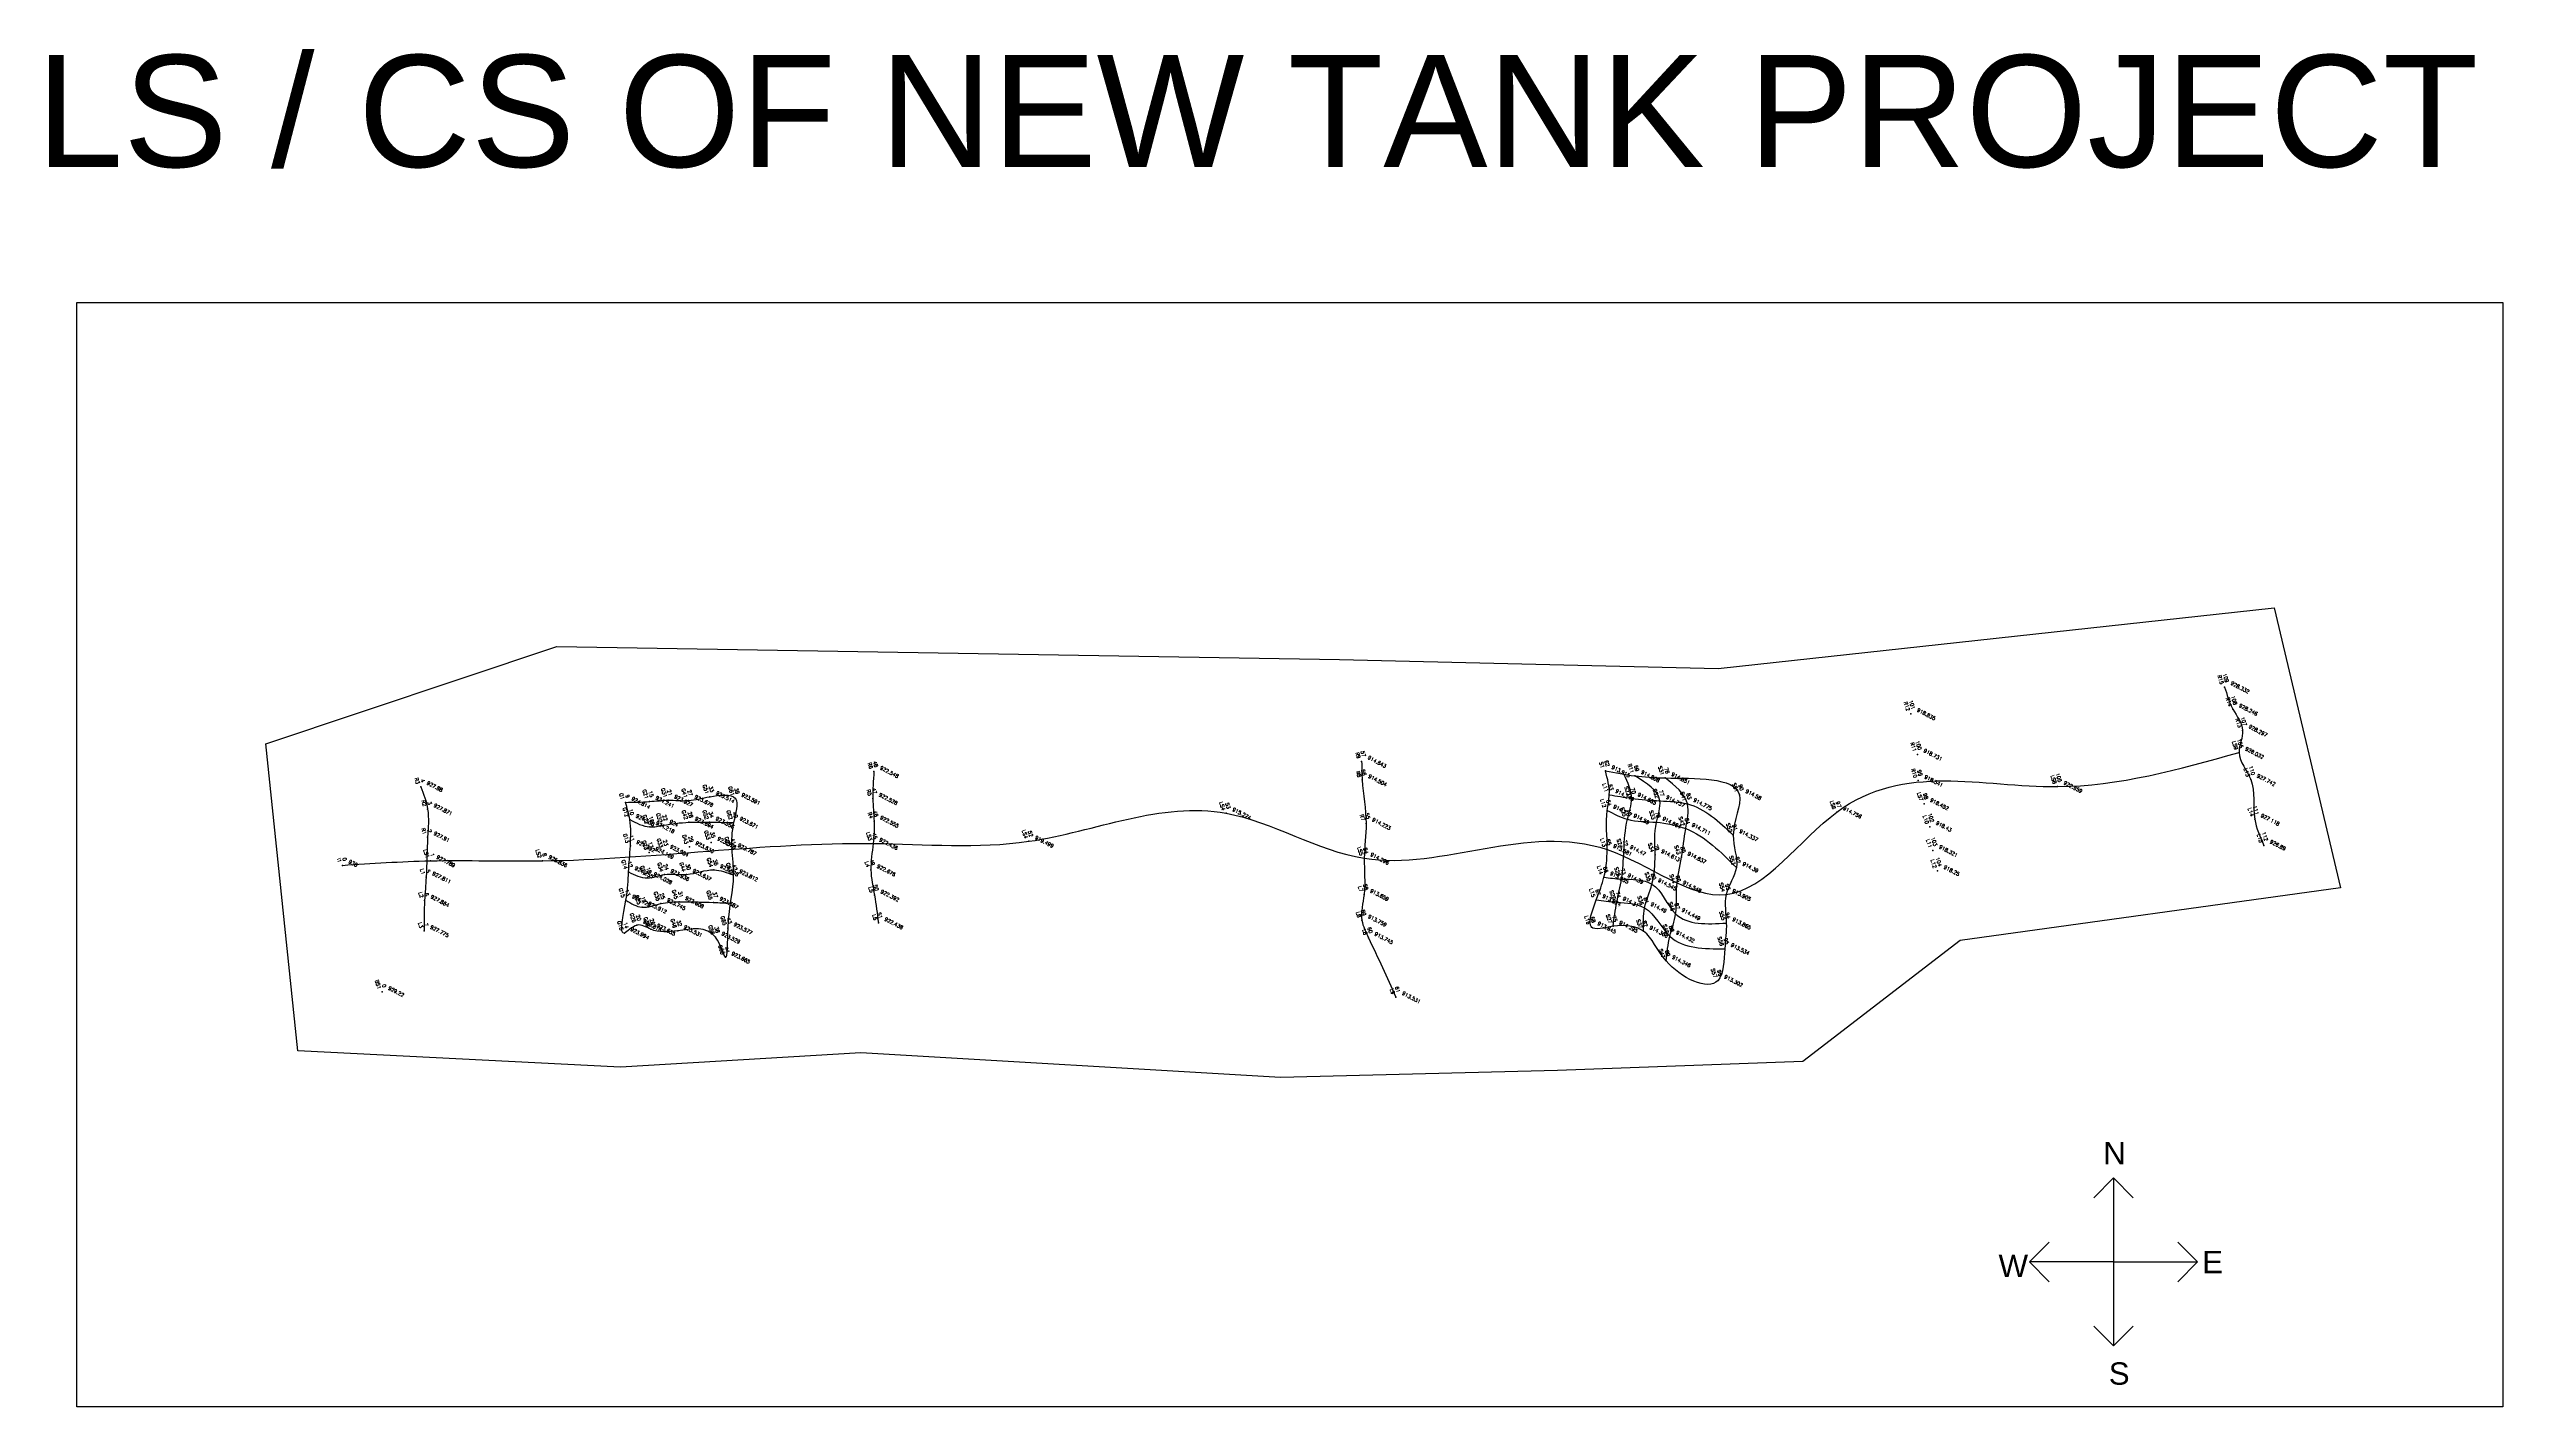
# Model space of a CAD drawing. Header units: millimetres. Extents: x 824502 to 1498685, y 1474633 to 1481826.
# Drawn here: x 1494632 to 1496824, y 1477989 to 1479201 of the extents above; entities that cross this region are included whole.
import ezdxf
from ezdxf.enums import TextEntityAlignment as Align

# ---------------------------------------------------------------- set-up
doc = ezdxf.new("R2010")
doc.units = ezdxf.units.MM
for name, color, linetype in [('Boundary', 6, 'Continuous'), ('Points', 7, 'Continuous'), ('Points-ELV', 6, 'Continuous'), ('Points-NUM', 4, 'Continuous'), ('Points-TXT', 3, 'Continuous')]:
    doc.layers.add(name, color=color, linetype=linetype)
doc.styles.add('ROMANS', font='romans.shx')
doc.styles.get("Standard").update_dxf_attribs({"font": 'arial.ttf'})

# ---------------------------------------------------------------- blocks, each defined once
blk = doc.blocks.new('POINTS')
at = {"layer": 'Points'}
blk.add_line((0, 0), (0, 0), dxfattribs=at)
blk.add_point((0, 0), dxfattribs=at)
at = {"layer": 'Points-ELV', "style": 'ROMANS'}
blk.add_attdef('ELEV', text='', height=1, rotation=45, dxfattribs=at).set_placement((0, 0), align=Align.BOTTOM_LEFT)
at = {"layer": 'Points-NUM', "style": 'ROMANS'}
blk.add_attdef('PTNUM', text='', height=1, dxfattribs=at).set_placement((0, 0), align=Align.BOTTOM_RIGHT)
at = {"layer": 'Points-TXT', "style": 'ROMANS'}
blk.add_attdef('DESC', text='', height=1, dxfattribs=at).set_placement((0, 0), align=Align.BOTTOM_RIGHT)

msp = doc.modelspace()

# ---------------------------------------------------------------- linework, layer by layer
at = {"color": 0}
for p, q in [((1496458.09, 1478175.571), (1496475.768, 1478193.248)), ((1496475.768, 1478193.248), (1496475.768, 1478043.248)), ((1496493.445, 1478175.571), (1496475.768, 1478193.248)), ((1496418.445, 1478135.926), (1496400.768, 1478118.248)), ((1496533.09, 1478135.926), (1496550.768, 1478118.248)), ((1496475.768, 1478118.248), (1496400.768, 1478118.248)), ((1496418.445, 1478100.571), (1496400.768, 1478118.248)), ((1496475.768, 1478118.248), (1496550.768, 1478118.248)), ((1496533.09, 1478100.571), (1496550.768, 1478118.248)), ((1496458.09, 1478060.926), (1496475.768, 1478043.248)), ((1496493.445, 1478060.926), (1496475.768, 1478043.248))]:
    msp.add_line(p, q, dxfattribs=at)
msp.add_lwpolyline([(1494656.996, 1478975.107), (1496823.552, 1478975.107), (1496823.552, 1477988.737), (1494656.996, 1477988.737)], close=True, dxfattribs=at)
for points in [[(1494894.272, 1478472.394, 12010.774), (1494972.724, 1478476.438, 11982.219), (1495072.859, 1478476.426, 11956.996), (1495368.148, 1478491.918, 11913.086), (1495507.247, 1478493.858, 11875.155), (1495683.505, 1478518.948, 11820.59), (1495806.752, 1478478.688, 11807.96), (1496023.66, 1478486.447, 11798.725), (1496129.908, 1478446.309, 11802.91), (1496228.815, 1478520.003, 11813.9), (1496425.884, 1478542.724, 11915.966), (1496587.973, 1478573.166, 11985.357)], [(1495368.804, 1478556.157, 11914.533), (1495367.856, 1478532.057, 11914.274), (1495368.934, 1478511.781, 11914.623), (1495368.148, 1478491.918, 11913.086), (1495366.08, 1478468.317, 11916.186), (1495369.36, 1478445.663, 11912.518), (1495372.778, 1478421.034, 11913.112)], [(1495804.355, 1478565.247, 11812.441), (1495804.832, 1478548.628, 11810.646), (1495808.315, 1478509.837, 11807.017), (1495806.752, 1478478.688, 11807.96), (1495806.518, 1478446.294, 11802.316), (1495804.631, 1478423.36, 11801.024), (1495810.393, 1478407.803, 11800.844), (1495835.008, 1478354.798, 11798.08)], [(1496022.068, 1478556.761, 11803.039), (1496025.532, 1478535.412, 11807.353), (1496023.628, 1478521.521, 11807.068), (1496023.66, 1478486.447, 11798.725), (1496020.767, 1478461.853, 11803.556), (1496013.893, 1478441.581, 11801.864), (1496009.538, 1478417.202, 11799.552), (1496028.931, 1478417.988, 11807.947), (1496056.058, 1478413.553, 11808.889), (1496076.165, 1478387.081, 11808.605), (1496122.652, 1478369.578, 11795.122), (1496128.625, 1478397.964, 11798.118), (1496130.029, 1478420.84, 11802.393), (1496129.908, 1478446.309, 11802.91), (1496139.025, 1478470.366, 11809.174), (1496136.203, 1478499.49, 11808.489), (1496141.774, 1478535.226, 11811.627), (1496075.498, 1478550.409, 11815.127), (1496048.423, 1478552.327, 11814.572), (1496022.068, 1478556.761, 11803.039)], [(1496028.931, 1478417.988, 11807.947), (1496032.204, 1478439.451, 11808.14), (1496036.446, 1478460.164, 11809.174), (1496038.533, 1478485.464, 11810.207), (1496041.735, 1478513.488, 11811.757), (1496045.444, 1478532.244, 11812.725), (1496038.768, 1478553.344, 11812.725)], [(1494964.137, 1478542.575, 11983.394), (1494970.273, 1478522.586, 11983.278), (1494970.249, 1478497.573, 11983.782), (1494968.963, 1478461.825, 11982.503), (1494967.517, 1478440.967, 11983.188), (1494967.136, 1478413.917, 11982.038)], [(1495146.906, 1478528.641, 11945.541), (1495150.795, 1478513.223, 11942.235), (1495151.28, 1478489.902, 11940.091), (1495149.729, 1478466.505, 11938.322), (1495147.389, 1478441.192, 11936.694), (1495145.994, 1478411.952, 11934.951), (1495157.199, 1478418.925, 11932.652), (1495169.544, 1478415.354, 11930.314), (1495193.56, 1478413.945, 11928.971), (1495227.365, 1478408.142, 11928.946), (1495236.193, 1478390.346, 11930.702), (1495238.228, 1478416.321, 11929.565), (1495243.161, 1478463.789, 11932.6), (1495241.871, 1478487.045, 11932.278), (1495243.504, 1478510.78, 11930.779), (1495245.08, 1478532.044, 11929.746), (1495222.26, 1478533.696, 11928.752), (1495203.227, 1478530.275, 11930.87), (1495185.047, 1478530.536, 11934.086), (1495168.39, 1478529.411, 11938.141), (1495146.906, 1478528.641, 11945.541)], [(1496076.165, 1478387.081, 11808.605), (1496079.651, 1478409.071, 11809.716), (1496084.749, 1478429.134, 11809.936), (1496085.705, 1478453.765, 11811.214), (1496090.017, 1478479.566, 11812.364), (1496093.799, 1478505.159, 11813.319), (1496095.221, 1478527.337, 11814.146), (1496075.498, 1478550.409, 11815.127)], [(1496023.628, 1478521.521, 11807.068), (1496041.735, 1478513.488, 11811.757), (1496067.57, 1478510.866, 11812.712), (1496093.799, 1478505.159, 11813.319), (1496139.025, 1478470.366, 11809.174)], [(1496013.893, 1478441.581, 11801.864), (1496032.204, 1478439.451, 11808.14), (1496057.075, 1478434.397, 11810.465), (1496079.651, 1478409.071, 11809.716), (1496128.625, 1478397.964, 11798.118)]]:
    msp.add_spline(points, degree=3)
for points, knots in [([(1496056.058, 1478413.553, 11808.889), (1496055.897, 1478420.591, 11809.496), (1496055.566, 1478435.124, 11810.749), (1496065.287, 1478456.61, 11811.087), (1496067.202, 1478482.858, 11812.276), (1496064.943, 1478507.244, 11812.363), (1496075.868, 1478535.306, 11813.999), (1496058.896, 1478545.831, 11814.379), (1496048.423, 1478552.327, 11814.572)], [0, 0, 0, 0, 1.62047925, 3.34664205, 5.36913778, 7.63292355, 9.13514158, 11.5818042, 11.5818042, 11.5818042, 11.5818042]), ([(1496025.532, 1478535.412, 11807.353), (1496032.112, 1478534.275, 11809.519), (1496046.708, 1478531.753, 11814.325), (1496070.367, 1478529.721, 11813.191), (1496104.577, 1478529.053, 11815.284), (1496123.569, 1478511.3, 11811.267), (1496136.203, 1478499.49, 11808.489)], [0, 0, 0, 0, 1.61569583, 3.58393692, 5.49044105, 9.35187058, 9.35187058, 9.35187058, 9.35187058]), ([(1495150.795, 1478513.223, 11942.235), (1495156.639, 1478510.19, 11940.787), (1495166.245, 1478505.205, 11938.407), (1495184.3, 1478509.022, 11934.073), (1495201.933, 1478511.321, 11931.196), (1495223.05, 1478510.793, 11928.473), (1495236.383, 1478510.784, 11929.989), (1495243.504, 1478510.78, 11930.779)], [0, 0, 0, 0, 1.50769791, 2.47817821, 4.28179707, 5.72270963, 7.38444757, 7.38444757, 7.38444757, 7.38444757]), ([(1496020.767, 1478461.853, 11803.556), (1496025.822, 1478461.157, 11805.705), (1496039.195, 1478459.314, 11811.393), (1496069.222, 1478461.002, 11811.165), (1496082.803, 1478418.145, 11810.774), (1496112.789, 1478419.856, 11805.511), (1496130.029, 1478420.84, 11802.393)], [0, 0, 0, 0, 1.29623686, 3.42974875, 6.06324719, 9.67519362, 9.67519362, 9.67519362, 9.67519362]), ([(1495147.389, 1478441.192, 11936.694), (1495152.079, 1478438.338, 11935.687), (1495161.874, 1478432.377, 11933.583), (1495178.336, 1478439.124, 11931.868), (1495199.52, 1478440.194, 11928.878), (1495220.313, 1478439.447, 11930.59), (1495235.51, 1478438.9, 11931.754), (1495240.448, 1478438.723, 11932.123)], [0, 0, 0, 0, 1.22817507, 2.56544804, 3.83903, 6.22217267, 7.37238848, 7.37238848, 7.37238848, 7.37238848])]:
    msp.add_open_spline(points, degree=3, knots=knots)
for points in [[(1496048.444, 1478552.324, 2.983), (1496048.771, 1478552.121, 1.988), (1496049.099, 1478551.918, 0.994), (1496049.426, 1478551.715)], [(1496130.044, 1478420.287, 0.847), (1496129.932, 1478420.281, 0.565), (1496129.82, 1478420.275, 0.282), (1496129.708, 1478420.268)]]:
    msp.add_open_spline(points, degree=3)
msp.add_spline([(1495149.729, 1478466.505), (1495166.497, 1478461.245), (1495181.805, 1478464.152), (1495201.58, 1478464.286), (1495225.925, 1478468.345), (1495243.161, 1478463.789)], degree=3, dxfattribs=at)
at = {"layer": 'Boundary'}
msp.add_polyline3d([(1496619.238, 1478702.343, 0), (1496678.62, 1478452.456, 0), (1496338.921, 1478405.251, 0), (1496198.483, 1478297.292, 0), (1495979.235, 1478289.151, 0), (1495731.873, 1478282.827, 0), (1495357.075, 1478305.02, 0), (1495142.369, 1478292.194, 0), (1494854.276, 1478306.666, 0), (1494825.664, 1478580.806, 0), (1495085.779, 1478667.703, 0), (1495784.592, 1478656.118, 0), (1496122.803, 1478648.232, 0), (1496619.282, 1478702.327, 0)], dxfattribs=at)
at = {"layer": 'Boundary', "color": 0}
msp.add_spline([(1496575.059, 1478631.661), (1496582.458, 1478611.787), (1496591.11, 1478592.919), (1496587.973, 1478573.166), (1496598.391, 1478549.018), (1496601.961, 1478513.547), (1496610.087, 1478490.177)], degree=3, dxfattribs=at)

# ---------------------------------------------------------------- block references
at = {"layer": 'Points', "linetype": 'Continuous'}
ref = msp.add_blockref('POINTS', (1496575.059, 1478631.661, 11989.232), dxfattribs=dict(at, xscale=12.91481050348951, yscale=12.91481050348951, zscale=12.91481050348951, rotation=287.5583941117993))
ref.add_attrib('PTNUM', '109', dxfattribs={"layer": 'Points-NUM', "height": 3.2287, "rotation": 287.558394, "style": 'ROMANS'}).set_placement((1496574.854, 1478634.983, 11989.232), align=Align.BOTTOM_RIGHT)
ref.add_attrib('DESC', 'R15', dxfattribs={"layer": 'Points-TXT', "height": 3.2287, "rotation": 287.558394, "style": 'ROMANS'}).set_placement((1496570.237, 1478633.522, 11989.232), align=Align.BOTTOM_RIGHT)
ref.add_attrib('ELEV', '928.332', dxfattribs={"layer": 'Points-ELV', "height": 3.2287, "rotation": 332.558394, "style": 'ROMANS'}).set_placement((1496579.676, 1478633.122, 11989.232), align=Align.BOTTOM_LEFT)
ref = msp.add_blockref('POINTS', (1496575.059, 1478631.661, 11989.232), dxfattribs=dict(at, xscale=12.91481050348951, yscale=12.91481050348951, zscale=12.91481050348951, rotation=287.5583941117993))
ref.add_attrib('PTNUM', '109', dxfattribs={"layer": 'Points-NUM', "height": 3.2287, "rotation": 287.558394, "style": 'ROMANS'}).set_placement((1496574.854, 1478634.983, 11989.232), align=Align.BOTTOM_RIGHT)
ref.add_attrib('DESC', 'R15', dxfattribs={"layer": 'Points-TXT', "height": 3.2287, "rotation": 287.558394, "style": 'ROMANS'}).set_placement((1496570.237, 1478633.522, 11989.232), align=Align.BOTTOM_RIGHT)
ref.add_attrib('ELEV', '928.332', dxfattribs={"layer": 'Points-ELV', "height": 3.2287, "rotation": 332.558394, "style": 'ROMANS'}).set_placement((1496579.676, 1478633.122, 11989.232), align=Align.BOTTOM_LEFT)
ref = msp.add_blockref('POINTS', (1496294.868, 1478607.794, 11866.58), dxfattribs=dict(at, xscale=12.91481050348951, yscale=12.91481050348951, zscale=12.91481050348951, rotation=287.5583941117993))
ref.add_attrib('PTNUM', '101', dxfattribs={"layer": 'Points-NUM', "height": 3.2287, "rotation": 287.558394, "style": 'ROMANS'}).set_placement((1496294.664, 1478611.115, 11866.58), align=Align.BOTTOM_RIGHT)
ref.add_attrib('DESC', 'R12', dxfattribs={"layer": 'Points-TXT', "height": 3.2287, "rotation": 287.558394, "style": 'ROMANS'}).set_placement((1496290.047, 1478609.654, 11866.58), align=Align.BOTTOM_RIGHT)
ref.add_attrib('ELEV', '918.835', dxfattribs={"layer": 'Points-ELV', "height": 3.2287, "rotation": 332.558394, "style": 'ROMANS'}).set_placement((1496299.486, 1478609.255, 11866.58), align=Align.BOTTOM_LEFT)
ref = msp.add_blockref('POINTS', (1496294.868, 1478607.794, 11866.58), dxfattribs=dict(at, xscale=12.91481050348951, yscale=12.91481050348951, zscale=12.91481050348951, rotation=287.5583941117993))
ref.add_attrib('PTNUM', '101', dxfattribs={"layer": 'Points-NUM', "height": 3.2287, "rotation": 287.558394, "style": 'ROMANS'}).set_placement((1496294.664, 1478611.115, 11866.58), align=Align.BOTTOM_RIGHT)
ref.add_attrib('DESC', 'R12', dxfattribs={"layer": 'Points-TXT', "height": 3.2287, "rotation": 287.558394, "style": 'ROMANS'}).set_placement((1496290.047, 1478609.654, 11866.58), align=Align.BOTTOM_RIGHT)
ref.add_attrib('ELEV', '918.835', dxfattribs={"layer": 'Points-ELV', "height": 3.2287, "rotation": 332.558394, "style": 'ROMANS'}).set_placement((1496299.486, 1478609.255, 11866.58), align=Align.BOTTOM_LEFT)
ref = msp.add_blockref('POINTS', (1496582.458, 1478611.787, 11988.121), dxfattribs=dict(at, xscale=12.91481050348951, yscale=12.91481050348951, zscale=12.91481050348951, rotation=287.5583941117993))
ref.add_attrib('PTNUM', '108', dxfattribs={"layer": 'Points-NUM', "height": 3.2287, "rotation": 287.558394, "style": 'ROMANS'}).set_placement((1496582.253, 1478615.109, 11988.121), align=Align.BOTTOM_RIGHT)
ref.add_attrib('DESC', 'R14', dxfattribs={"layer": 'Points-TXT', "height": 3.2287, "rotation": 287.558394, "style": 'ROMANS'}).set_placement((1496577.636, 1478613.648, 11988.121), align=Align.BOTTOM_RIGHT)
ref.add_attrib('ELEV', '928.246', dxfattribs={"layer": 'Points-ELV', "height": 3.2287, "rotation": 332.558394, "style": 'ROMANS'}).set_placement((1496587.075, 1478613.248, 11988.121), align=Align.BOTTOM_LEFT)
ref = msp.add_blockref('POINTS', (1496582.458, 1478611.787, 11988.121), dxfattribs=dict(at, xscale=12.91481050348951, yscale=12.91481050348951, zscale=12.91481050348951, rotation=287.5583941117993))
ref.add_attrib('PTNUM', '108', dxfattribs={"layer": 'Points-NUM', "height": 3.2287, "rotation": 287.558394, "style": 'ROMANS'}).set_placement((1496582.253, 1478615.109, 11988.121), align=Align.BOTTOM_RIGHT)
ref.add_attrib('DESC', 'R14', dxfattribs={"layer": 'Points-TXT', "height": 3.2287, "rotation": 287.558394, "style": 'ROMANS'}).set_placement((1496577.636, 1478613.648, 11988.121), align=Align.BOTTOM_RIGHT)
ref.add_attrib('ELEV', '928.246', dxfattribs={"layer": 'Points-ELV', "height": 3.2287, "rotation": 332.558394, "style": 'ROMANS'}).set_placement((1496587.075, 1478613.248, 11988.121), align=Align.BOTTOM_LEFT)
ref = msp.add_blockref('POINTS', (1496591.11, 1478592.919, 11988.78), dxfattribs=dict(at, xscale=12.91481050348951, yscale=12.91481050348951, zscale=12.91481050348951, rotation=287.5583941117993))
ref.add_attrib('PTNUM', '107', dxfattribs={"layer": 'Points-NUM', "height": 3.2287, "rotation": 287.558394, "style": 'ROMANS'}).set_placement((1496590.906, 1478596.241, 11988.78), align=Align.BOTTOM_RIGHT)
ref.add_attrib('DESC', 'R13', dxfattribs={"layer": 'Points-TXT', "height": 3.2287, "rotation": 287.558394, "style": 'ROMANS'}).set_placement((1496586.288, 1478594.78, 11988.78), align=Align.BOTTOM_RIGHT)
ref.add_attrib('ELEV', '928.297', dxfattribs={"layer": 'Points-ELV', "height": 3.2287, "rotation": 332.558394, "style": 'ROMANS'}).set_placement((1496595.728, 1478594.38, 11988.78), align=Align.BOTTOM_LEFT)
ref = msp.add_blockref('POINTS', (1496591.11, 1478592.919, 11988.78), dxfattribs=dict(at, xscale=12.91481050348951, yscale=12.91481050348951, zscale=12.91481050348951, rotation=287.5583941117993))
ref.add_attrib('PTNUM', '107', dxfattribs={"layer": 'Points-NUM', "height": 3.2287, "rotation": 287.558394, "style": 'ROMANS'}).set_placement((1496590.906, 1478596.241, 11988.78), align=Align.BOTTOM_RIGHT)
ref.add_attrib('DESC', 'R13', dxfattribs={"layer": 'Points-TXT', "height": 3.2287, "rotation": 287.558394, "style": 'ROMANS'}).set_placement((1496586.288, 1478594.78, 11988.78), align=Align.BOTTOM_RIGHT)
ref.add_attrib('ELEV', '928.297', dxfattribs={"layer": 'Points-ELV', "height": 3.2287, "rotation": 332.558394, "style": 'ROMANS'}).set_placement((1496595.728, 1478594.38, 11988.78), align=Align.BOTTOM_LEFT)
ref = msp.add_blockref('POINTS', (1495804.355, 1478565.247, 11812.441), dxfattribs=dict(at, xscale=12.91481050348951, yscale=12.91481050348951, zscale=12.91481050348951, rotation=287.5583941117993))
ref.add_attrib('PTNUM', '57', dxfattribs={"layer": 'Points-NUM', "height": 3.2287, "rotation": 287.558394, "style": 'ROMANS'}).set_placement((1495804.151, 1478568.569, 11812.441), align=Align.BOTTOM_RIGHT)
ref.add_attrib('DESC', 'R9', dxfattribs={"layer": 'Points-TXT', "height": 3.2287, "rotation": 287.558394, "style": 'ROMANS'}).set_placement((1495799.533, 1478567.108, 11812.441), align=Align.BOTTOM_RIGHT)
ref.add_attrib('ELEV', '914.643', dxfattribs={"layer": 'Points-ELV', "height": 3.2287, "rotation": 332.558394, "style": 'ROMANS'}).set_placement((1495808.973, 1478566.708, 11812.441), align=Align.BOTTOM_LEFT)
ref = msp.add_blockref('POINTS', (1495804.355, 1478565.247, 11812.441), dxfattribs=dict(at, xscale=12.91481050348951, yscale=12.91481050348951, zscale=12.91481050348951, rotation=287.5583941117993))
ref.add_attrib('PTNUM', '57', dxfattribs={"layer": 'Points-NUM', "height": 3.2287, "rotation": 287.558394, "style": 'ROMANS'}).set_placement((1495804.151, 1478568.569, 11812.441), align=Align.BOTTOM_RIGHT)
ref.add_attrib('DESC', 'R9', dxfattribs={"layer": 'Points-TXT', "height": 3.2287, "rotation": 287.558394, "style": 'ROMANS'}).set_placement((1495799.533, 1478567.108, 11812.441), align=Align.BOTTOM_RIGHT)
ref.add_attrib('ELEV', '914.643', dxfattribs={"layer": 'Points-ELV', "height": 3.2287, "rotation": 332.558394, "style": 'ROMANS'}).set_placement((1495808.973, 1478566.708, 11812.441), align=Align.BOTTOM_LEFT)
ref = msp.add_blockref('POINTS', (1496300.726, 1478571.515, 11865.237), dxfattribs=dict(at, xscale=12.91481050348951, yscale=12.91481050348951, zscale=12.91481050348951, rotation=287.5583941117993))
ref.add_attrib('PTNUM', '100', dxfattribs={"layer": 'Points-NUM', "height": 3.2287, "rotation": 287.558394, "style": 'ROMANS'}).set_placement((1496300.522, 1478574.837, 11865.237), align=Align.BOTTOM_RIGHT)
ref.add_attrib('DESC', 'R11', dxfattribs={"layer": 'Points-TXT', "height": 3.2287, "rotation": 287.558394, "style": 'ROMANS'}).set_placement((1496295.904, 1478573.376, 11865.237), align=Align.BOTTOM_RIGHT)
ref.add_attrib('ELEV', '918.731', dxfattribs={"layer": 'Points-ELV', "height": 3.2287, "rotation": 332.558394, "style": 'ROMANS'}).set_placement((1496305.343, 1478572.976, 11865.237), align=Align.BOTTOM_LEFT)
ref = msp.add_blockref('POINTS', (1496300.726, 1478571.515, 11865.237), dxfattribs=dict(at, xscale=12.91481050348951, yscale=12.91481050348951, zscale=12.91481050348951, rotation=287.5583941117993))
ref.add_attrib('PTNUM', '100', dxfattribs={"layer": 'Points-NUM', "height": 3.2287, "rotation": 287.558394, "style": 'ROMANS'}).set_placement((1496300.522, 1478574.837, 11865.237), align=Align.BOTTOM_RIGHT)
ref.add_attrib('DESC', 'R11', dxfattribs={"layer": 'Points-TXT', "height": 3.2287, "rotation": 287.558394, "style": 'ROMANS'}).set_placement((1496295.904, 1478573.376, 11865.237), align=Align.BOTTOM_RIGHT)
ref.add_attrib('ELEV', '918.731', dxfattribs={"layer": 'Points-ELV', "height": 3.2287, "rotation": 332.558394, "style": 'ROMANS'}).set_placement((1496305.343, 1478572.976, 11865.237), align=Align.BOTTOM_LEFT)
ref = msp.add_blockref('POINTS', (1496587.973, 1478573.166, 11985.357), dxfattribs=dict(at, xscale=12.91481050348951, yscale=12.91481050348951, zscale=12.91481050348951, rotation=287.5583941117993))
ref.add_attrib('PTNUM', '106', dxfattribs={"layer": 'Points-NUM', "height": 3.2287, "rotation": 287.558394, "style": 'ROMANS'}).set_placement((1496587.769, 1478576.487, 11985.357), align=Align.BOTTOM_RIGHT)
ref.add_attrib('DESC', 'LS9', dxfattribs={"layer": 'Points-TXT', "height": 3.2287, "rotation": 287.558394, "style": 'ROMANS'}).set_placement((1496583.151, 1478575.026, 11985.357), align=Align.BOTTOM_RIGHT)
ref.add_attrib('ELEV', '928.032', dxfattribs={"layer": 'Points-ELV', "height": 3.2287, "rotation": 332.558394, "style": 'ROMANS'}).set_placement((1496592.591, 1478574.627, 11985.357), align=Align.BOTTOM_LEFT)
ref = msp.add_blockref('POINTS', (1496587.973, 1478573.166, 11985.357), dxfattribs=dict(at, xscale=12.91481050348951, yscale=12.91481050348951, zscale=12.91481050348951, rotation=287.5583941117993))
ref.add_attrib('PTNUM', '106', dxfattribs={"layer": 'Points-NUM', "height": 3.2287, "rotation": 287.558394, "style": 'ROMANS'}).set_placement((1496587.769, 1478576.487, 11985.357), align=Align.BOTTOM_RIGHT)
ref.add_attrib('DESC', 'LS9', dxfattribs={"layer": 'Points-TXT', "height": 3.2287, "rotation": 287.558394, "style": 'ROMANS'}).set_placement((1496583.151, 1478575.026, 11985.357), align=Align.BOTTOM_RIGHT)
ref.add_attrib('ELEV', '928.032', dxfattribs={"layer": 'Points-ELV', "height": 3.2287, "rotation": 332.558394, "style": 'ROMANS'}).set_placement((1496592.591, 1478574.627, 11985.357), align=Align.BOTTOM_LEFT)
ref = msp.add_blockref('POINTS', (1495368.804, 1478556.157, 11914.533), dxfattribs=dict(at, xscale=12.91481050348951, yscale=12.91481050348951, zscale=12.91481050348951, rotation=287.5583941117993))
ref.add_attrib('PTNUM', '48', dxfattribs={"layer": 'Points-NUM', "height": 3.2287, "rotation": 287.558394, "style": 'ROMANS'}).set_placement((1495368.6, 1478559.479, 11914.533), align=Align.BOTTOM_RIGHT)
ref.add_attrib('DESC', 'R6', dxfattribs={"layer": 'Points-TXT', "height": 3.2287, "rotation": 287.558394, "style": 'ROMANS'}).set_placement((1495363.983, 1478558.018, 11914.533), align=Align.BOTTOM_RIGHT)
ref.add_attrib('ELEV', '922.548', dxfattribs={"layer": 'Points-ELV', "height": 3.2287, "rotation": 332.558394, "style": 'ROMANS'}).set_placement((1495373.422, 1478557.618, 11914.533), align=Align.BOTTOM_LEFT)
ref = msp.add_blockref('POINTS', (1495368.804, 1478556.157, 11914.533), dxfattribs=dict(at, xscale=12.91481050348951, yscale=12.91481050348951, zscale=12.91481050348951, rotation=287.5583941117993))
ref.add_attrib('PTNUM', '48', dxfattribs={"layer": 'Points-NUM', "height": 3.2287, "rotation": 287.558394, "style": 'ROMANS'}).set_placement((1495368.6, 1478559.479, 11914.533), align=Align.BOTTOM_RIGHT)
ref.add_attrib('DESC', 'R6', dxfattribs={"layer": 'Points-TXT', "height": 3.2287, "rotation": 287.558394, "style": 'ROMANS'}).set_placement((1495363.983, 1478558.018, 11914.533), align=Align.BOTTOM_RIGHT)
ref.add_attrib('ELEV', '922.548', dxfattribs={"layer": 'Points-ELV', "height": 3.2287, "rotation": 332.558394, "style": 'ROMANS'}).set_placement((1495373.422, 1478557.618, 11914.533), align=Align.BOTTOM_LEFT)
ref = msp.add_blockref('POINTS', (1495804.832, 1478548.628, 11810.646), dxfattribs=dict(at, xscale=12.91481050348951, yscale=12.91481050348951, zscale=12.91481050348951, rotation=287.5583941117993))
ref.add_attrib('PTNUM', '56', dxfattribs={"layer": 'Points-NUM', "height": 3.2287, "rotation": 287.558394, "style": 'ROMANS'}).set_placement((1495804.628, 1478551.95, 11810.646), align=Align.BOTTOM_RIGHT)
ref.add_attrib('DESC', 'R8', dxfattribs={"layer": 'Points-TXT', "height": 3.2287, "rotation": 287.558394, "style": 'ROMANS'}).set_placement((1495800.01, 1478550.489, 11810.646), align=Align.BOTTOM_RIGHT)
ref.add_attrib('ELEV', '914.504', dxfattribs={"layer": 'Points-ELV', "height": 3.2287, "rotation": 332.558394, "style": 'ROMANS'}).set_placement((1495809.45, 1478550.089, 11810.646), align=Align.BOTTOM_LEFT)
ref = msp.add_blockref('POINTS', (1495804.832, 1478548.628, 11810.646), dxfattribs=dict(at, xscale=12.91481050348951, yscale=12.91481050348951, zscale=12.91481050348951, rotation=287.5583941117993))
ref.add_attrib('PTNUM', '56', dxfattribs={"layer": 'Points-NUM', "height": 3.2287, "rotation": 287.558394, "style": 'ROMANS'}).set_placement((1495804.628, 1478551.95, 11810.646), align=Align.BOTTOM_RIGHT)
ref.add_attrib('DESC', 'R8', dxfattribs={"layer": 'Points-TXT', "height": 3.2287, "rotation": 287.558394, "style": 'ROMANS'}).set_placement((1495800.01, 1478550.489, 11810.646), align=Align.BOTTOM_RIGHT)
ref.add_attrib('ELEV', '914.504', dxfattribs={"layer": 'Points-ELV', "height": 3.2287, "rotation": 332.558394, "style": 'ROMANS'}).set_placement((1495809.45, 1478550.089, 11810.646), align=Align.BOTTOM_LEFT)
ref = msp.add_blockref('POINTS', (1496022.068, 1478556.761, 11803.039), dxfattribs=dict(at, xscale=12.91481050348951, yscale=12.91481050348951, zscale=12.91481050348951, rotation=287.5583941117993))
ref.add_attrib('PTNUM', '62', dxfattribs={"layer": 'Points-NUM', "height": 3.2287, "rotation": 287.558394, "style": 'ROMANS'}).set_placement((1496021.864, 1478560.083, 11803.039), align=Align.BOTTOM_RIGHT)
ref.add_attrib('DESC', 'S1', dxfattribs={"layer": 'Points-TXT', "height": 3.2287, "rotation": 287.558394, "style": 'ROMANS'}).set_placement((1496017.246, 1478558.622, 11803.039), align=Align.BOTTOM_RIGHT)
ref.add_attrib('ELEV', '913.915', dxfattribs={"layer": 'Points-ELV', "height": 3.2287, "rotation": 332.558394, "style": 'ROMANS'}).set_placement((1496026.686, 1478558.222, 11803.039), align=Align.BOTTOM_LEFT)
ref = msp.add_blockref('POINTS', (1496022.068, 1478556.761, 11803.039), dxfattribs=dict(at, xscale=12.91481050348951, yscale=12.91481050348951, zscale=12.91481050348951, rotation=287.5583941117993))
ref.add_attrib('PTNUM', '62', dxfattribs={"layer": 'Points-NUM', "height": 3.2287, "rotation": 287.558394, "style": 'ROMANS'}).set_placement((1496021.864, 1478560.083, 11803.039), align=Align.BOTTOM_RIGHT)
ref.add_attrib('DESC', 'S1', dxfattribs={"layer": 'Points-TXT', "height": 3.2287, "rotation": 287.558394, "style": 'ROMANS'}).set_placement((1496017.246, 1478558.622, 11803.039), align=Align.BOTTOM_RIGHT)
ref.add_attrib('ELEV', '913.915', dxfattribs={"layer": 'Points-ELV', "height": 3.2287, "rotation": 332.558394, "style": 'ROMANS'}).set_placement((1496026.686, 1478558.222, 11803.039), align=Align.BOTTOM_LEFT)
ref = msp.add_blockref('POINTS', (1496048.423, 1478552.327, 11814.572), dxfattribs=dict(at, xscale=12.91481050348951, yscale=12.91481050348951, zscale=12.91481050348951, rotation=287.5583941117993))
ref.add_attrib('PTNUM', '69', dxfattribs={"layer": 'Points-NUM', "height": 3.2287, "rotation": 287.558394, "style": 'ROMANS'}).set_placement((1496048.218, 1478555.649, 11814.572), align=Align.BOTTOM_RIGHT)
ref.add_attrib('DESC', 'R11', dxfattribs={"layer": 'Points-TXT', "height": 3.2287, "rotation": 287.558394, "style": 'ROMANS'}).set_placement((1496043.601, 1478554.188, 11814.572), align=Align.BOTTOM_RIGHT)
ref.add_attrib('ELEV', '914.808', dxfattribs={"layer": 'Points-ELV', "height": 3.2287, "rotation": 332.558394, "style": 'ROMANS'}).set_placement((1496053.04, 1478553.788, 11814.572), align=Align.BOTTOM_LEFT)
ref = msp.add_blockref('POINTS', (1496048.423, 1478552.327, 11814.572), dxfattribs=dict(at, xscale=12.91481050348951, yscale=12.91481050348951, zscale=12.91481050348951, rotation=287.5583941117993))
ref.add_attrib('PTNUM', '69', dxfattribs={"layer": 'Points-NUM', "height": 3.2287, "rotation": 287.558394, "style": 'ROMANS'}).set_placement((1496048.218, 1478555.649, 11814.572), align=Align.BOTTOM_RIGHT)
ref.add_attrib('DESC', 'R11', dxfattribs={"layer": 'Points-TXT', "height": 3.2287, "rotation": 287.558394, "style": 'ROMANS'}).set_placement((1496043.601, 1478554.188, 11814.572), align=Align.BOTTOM_RIGHT)
ref.add_attrib('ELEV', '914.808', dxfattribs={"layer": 'Points-ELV', "height": 3.2287, "rotation": 332.558394, "style": 'ROMANS'}).set_placement((1496053.04, 1478553.788, 11814.572), align=Align.BOTTOM_LEFT)
ref = msp.add_blockref('POINTS', (1496075.498, 1478550.409, 11815.127), dxfattribs=dict(at, xscale=12.91481050348951, yscale=12.91481050348951, zscale=12.91481050348951, rotation=287.5583941117993))
ref.add_attrib('PTNUM', '76', dxfattribs={"layer": 'Points-NUM', "height": 3.2287, "rotation": 287.558394, "style": 'ROMANS'}).set_placement((1496075.294, 1478553.731, 11815.127), align=Align.BOTTOM_RIGHT)
ref.add_attrib('DESC', 'S31', dxfattribs={"layer": 'Points-TXT', "height": 3.2287, "rotation": 287.558394, "style": 'ROMANS'}).set_placement((1496070.676, 1478552.27, 11815.127), align=Align.BOTTOM_RIGHT)
ref.add_attrib('ELEV', '914.851', dxfattribs={"layer": 'Points-ELV', "height": 3.2287, "rotation": 332.558394, "style": 'ROMANS'}).set_placement((1496080.116, 1478551.87, 11815.127), align=Align.BOTTOM_LEFT)
ref = msp.add_blockref('POINTS', (1496075.498, 1478550.409, 11815.127), dxfattribs=dict(at, xscale=12.91481050348951, yscale=12.91481050348951, zscale=12.91481050348951, rotation=287.5583941117993))
ref.add_attrib('PTNUM', '76', dxfattribs={"layer": 'Points-NUM', "height": 3.2287, "rotation": 287.558394, "style": 'ROMANS'}).set_placement((1496075.294, 1478553.731, 11815.127), align=Align.BOTTOM_RIGHT)
ref.add_attrib('DESC', 'S31', dxfattribs={"layer": 'Points-TXT', "height": 3.2287, "rotation": 287.558394, "style": 'ROMANS'}).set_placement((1496070.676, 1478552.27, 11815.127), align=Align.BOTTOM_RIGHT)
ref.add_attrib('ELEV', '914.851', dxfattribs={"layer": 'Points-ELV', "height": 3.2287, "rotation": 332.558394, "style": 'ROMANS'}).set_placement((1496080.116, 1478551.87, 11815.127), align=Align.BOTTOM_LEFT)
ref = msp.add_blockref('POINTS', (1496301.45, 1478548.08, 11862.783), dxfattribs=dict(at, xscale=12.91481050348951, yscale=12.91481050348951, zscale=12.91481050348951, rotation=287.5583941117993))
ref.add_attrib('PTNUM', '99', dxfattribs={"layer": 'Points-NUM', "height": 3.2287, "rotation": 287.558394, "style": 'ROMANS'}).set_placement((1496301.245, 1478551.401, 11862.783), align=Align.BOTTOM_RIGHT)
ref.add_attrib('DESC', 'R10', dxfattribs={"layer": 'Points-TXT', "height": 3.2287, "rotation": 287.558394, "style": 'ROMANS'}).set_placement((1496296.628, 1478549.94, 11862.783), align=Align.BOTTOM_RIGHT)
ref.add_attrib('ELEV', '918.541', dxfattribs={"layer": 'Points-ELV', "height": 3.2287, "rotation": 332.558394, "style": 'ROMANS'}).set_placement((1496306.067, 1478549.541, 11862.783), align=Align.BOTTOM_LEFT)
ref = msp.add_blockref('POINTS', (1496301.45, 1478548.08, 11862.783), dxfattribs=dict(at, xscale=12.91481050348951, yscale=12.91481050348951, zscale=12.91481050348951, rotation=287.5583941117993))
ref.add_attrib('PTNUM', '99', dxfattribs={"layer": 'Points-NUM', "height": 3.2287, "rotation": 287.558394, "style": 'ROMANS'}).set_placement((1496301.245, 1478551.401, 11862.783), align=Align.BOTTOM_RIGHT)
ref.add_attrib('DESC', 'R10', dxfattribs={"layer": 'Points-TXT', "height": 3.2287, "rotation": 287.558394, "style": 'ROMANS'}).set_placement((1496296.628, 1478549.94, 11862.783), align=Align.BOTTOM_RIGHT)
ref.add_attrib('ELEV', '918.541', dxfattribs={"layer": 'Points-ELV', "height": 3.2287, "rotation": 332.558394, "style": 'ROMANS'}).set_placement((1496306.067, 1478549.541, 11862.783), align=Align.BOTTOM_LEFT)
ref = msp.add_blockref('POINTS', (1496425.884, 1478542.724, 11915.966), dxfattribs=dict(at, xscale=12.91481050348951, yscale=12.91481050348951, zscale=12.91481050348951, rotation=287.5583941117993))
ref.add_attrib('PTNUM', '105', dxfattribs={"layer": 'Points-NUM', "height": 3.2287, "rotation": 287.558394, "style": 'ROMANS'}).set_placement((1496425.679, 1478546.046, 11915.966), align=Align.BOTTOM_RIGHT)
ref.add_attrib('DESC', 'LS8', dxfattribs={"layer": 'Points-TXT', "height": 3.2287, "rotation": 287.558394, "style": 'ROMANS'}).set_placement((1496421.062, 1478544.585, 11915.966), align=Align.BOTTOM_RIGHT)
ref.add_attrib('ELEV', '922.659', dxfattribs={"layer": 'Points-ELV', "height": 3.2287, "rotation": 332.558394, "style": 'ROMANS'}).set_placement((1496430.501, 1478544.186, 11915.966), align=Align.BOTTOM_LEFT)
ref = msp.add_blockref('POINTS', (1496425.884, 1478542.724, 11915.966), dxfattribs=dict(at, xscale=12.91481050348951, yscale=12.91481050348951, zscale=12.91481050348951, rotation=287.5583941117993))
ref.add_attrib('PTNUM', '105', dxfattribs={"layer": 'Points-NUM', "height": 3.2287, "rotation": 287.558394, "style": 'ROMANS'}).set_placement((1496425.679, 1478546.046, 11915.966), align=Align.BOTTOM_RIGHT)
ref.add_attrib('DESC', 'LS8', dxfattribs={"layer": 'Points-TXT', "height": 3.2287, "rotation": 287.558394, "style": 'ROMANS'}).set_placement((1496421.062, 1478544.585, 11915.966), align=Align.BOTTOM_RIGHT)
ref.add_attrib('ELEV', '922.659', dxfattribs={"layer": 'Points-ELV', "height": 3.2287, "rotation": 332.558394, "style": 'ROMANS'}).set_placement((1496430.501, 1478544.186, 11915.966), align=Align.BOTTOM_LEFT)
ref = msp.add_blockref('POINTS', (1496598.391, 1478549.018, 11981.612), dxfattribs=dict(at, xscale=12.91481050348951, yscale=12.91481050348951, zscale=12.91481050348951, rotation=287.5583941117993))
ref.add_attrib('PTNUM', '110', dxfattribs={"layer": 'Points-NUM', "height": 3.2287, "rotation": 287.558394, "style": 'ROMANS'}).set_placement((1496598.187, 1478552.34, 11981.612), align=Align.BOTTOM_RIGHT)
ref.add_attrib('DESC', 'L13', dxfattribs={"layer": 'Points-TXT', "height": 3.2287, "rotation": 287.558394, "style": 'ROMANS'}).set_placement((1496593.569, 1478550.879, 11981.612), align=Align.BOTTOM_RIGHT)
ref.add_attrib('ELEV', '927.742', dxfattribs={"layer": 'Points-ELV', "height": 3.2287, "rotation": 332.558394, "style": 'ROMANS'}).set_placement((1496603.008, 1478550.479, 11981.612), align=Align.BOTTOM_LEFT)
ref = msp.add_blockref('POINTS', (1496598.391, 1478549.018, 11981.612), dxfattribs=dict(at, xscale=12.91481050348951, yscale=12.91481050348951, zscale=12.91481050348951, rotation=287.5583941117993))
ref.add_attrib('PTNUM', '110', dxfattribs={"layer": 'Points-NUM', "height": 3.2287, "rotation": 287.558394, "style": 'ROMANS'}).set_placement((1496598.187, 1478552.34, 11981.612), align=Align.BOTTOM_RIGHT)
ref.add_attrib('DESC', 'L13', dxfattribs={"layer": 'Points-TXT', "height": 3.2287, "rotation": 287.558394, "style": 'ROMANS'}).set_placement((1496593.569, 1478550.879, 11981.612), align=Align.BOTTOM_RIGHT)
ref.add_attrib('ELEV', '927.742', dxfattribs={"layer": 'Points-ELV', "height": 3.2287, "rotation": 332.558394, "style": 'ROMANS'}).set_placement((1496603.008, 1478550.479, 11981.612), align=Align.BOTTOM_LEFT)
ref = msp.add_blockref('POINTS', (1494964.137, 1478542.575, 11983.394), dxfattribs=dict(at, xscale=12.91481050348951, yscale=12.91481050348951, zscale=12.91481050348951, rotation=287.5583941117993))
ref.add_attrib('PTNUM', '4', dxfattribs={"layer": 'Points-NUM', "height": 3.229, "rotation": 287.558394, "style": 'ROMANS'}).set_placement((1494963.933, 1478545.897, 11983.394), align=Align.BOTTOM_RIGHT)
ref.add_attrib('DESC', 'R3', dxfattribs={"layer": 'Points-TXT', "height": 3.2287, "rotation": 287.558394, "style": 'ROMANS'}).set_placement((1494959.315, 1478544.436, 11983.394), align=Align.BOTTOM_RIGHT)
ref.add_attrib('ELEV', '927.88', dxfattribs={"layer": 'Points-ELV', "height": 3.2287, "rotation": 332.558394, "style": 'ROMANS'}).set_placement((1494968.755, 1478544.036, 11983.394), align=Align.BOTTOM_LEFT)
ref = msp.add_blockref('POINTS', (1494964.137, 1478542.575, 11983.394), dxfattribs=dict(at, xscale=12.91481050348951, yscale=12.91481050348951, zscale=12.91481050348951, rotation=287.5583941117993))
ref.add_attrib('PTNUM', '4', dxfattribs={"layer": 'Points-NUM', "height": 3.229, "rotation": 287.558394, "style": 'ROMANS'}).set_placement((1494963.933, 1478545.897, 11983.394), align=Align.BOTTOM_RIGHT)
ref.add_attrib('DESC', 'R3', dxfattribs={"layer": 'Points-TXT', "height": 3.2287, "rotation": 287.558394, "style": 'ROMANS'}).set_placement((1494959.315, 1478544.436, 11983.394), align=Align.BOTTOM_RIGHT)
ref.add_attrib('ELEV', '927.88', dxfattribs={"layer": 'Points-ELV', "height": 3.2287, "rotation": 332.558394, "style": 'ROMANS'}).set_placement((1494968.755, 1478544.036, 11983.394), align=Align.BOTTOM_LEFT)
ref = msp.add_blockref('POINTS', (1494970.273, 1478522.586, 11983.278), dxfattribs=dict(at, xscale=12.91481050348951, yscale=12.91481050348951, zscale=12.91481050348951, rotation=287.5583941117993))
ref.add_attrib('PTNUM', '3', dxfattribs={"layer": 'Points-NUM', "height": 3.229, "rotation": 287.558394, "style": 'ROMANS'}).set_placement((1494970.068, 1478525.908, 11983.278), align=Align.BOTTOM_RIGHT)
ref.add_attrib('DESC', 'R2', dxfattribs={"layer": 'Points-TXT', "height": 3.2287, "rotation": 287.558394, "style": 'ROMANS'}).set_placement((1494965.451, 1478524.447, 11983.278), align=Align.BOTTOM_RIGHT)
ref.add_attrib('ELEV', '927.871', dxfattribs={"layer": 'Points-ELV', "height": 3.2287, "rotation": 332.558394, "style": 'ROMANS'}).set_placement((1494974.89, 1478524.047, 11983.278), align=Align.BOTTOM_LEFT)
ref = msp.add_blockref('POINTS', (1494970.273, 1478522.586, 11983.278), dxfattribs=dict(at, xscale=12.91481050348951, yscale=12.91481050348951, zscale=12.91481050348951, rotation=287.5583941117993))
ref.add_attrib('PTNUM', '3', dxfattribs={"layer": 'Points-NUM', "height": 3.229, "rotation": 287.558394, "style": 'ROMANS'}).set_placement((1494970.068, 1478525.908, 11983.278), align=Align.BOTTOM_RIGHT)
ref.add_attrib('DESC', 'R2', dxfattribs={"layer": 'Points-TXT', "height": 3.2287, "rotation": 287.558394, "style": 'ROMANS'}).set_placement((1494965.451, 1478524.447, 11983.278), align=Align.BOTTOM_RIGHT)
ref.add_attrib('ELEV', '927.871', dxfattribs={"layer": 'Points-ELV', "height": 3.2287, "rotation": 332.558394, "style": 'ROMANS'}).set_placement((1494974.89, 1478524.047, 11983.278), align=Align.BOTTOM_LEFT)
ref = msp.add_blockref('POINTS', (1495146.906, 1478528.641, 11945.541), dxfattribs=dict(at, xscale=12.91481050348951, yscale=12.91481050348951, zscale=12.91481050348951, rotation=287.5583941117993))
ref.add_attrib('PTNUM', '9', dxfattribs={"layer": 'Points-NUM', "height": 3.229, "rotation": 287.558394, "style": 'ROMANS'}).set_placement((1495146.701, 1478531.962, 11945.541), align=Align.BOTTOM_RIGHT)
ref.add_attrib('DESC', 'G1', dxfattribs={"layer": 'Points-TXT', "height": 3.2287, "rotation": 287.558394, "style": 'ROMANS'}).set_placement((1495142.084, 1478530.501, 11945.541), align=Align.BOTTOM_RIGHT)
ref.add_attrib('ELEV', '924.814', dxfattribs={"layer": 'Points-ELV', "height": 3.2287, "rotation": 332.558394, "style": 'ROMANS'}).set_placement((1495151.523, 1478530.102, 11945.541), align=Align.BOTTOM_LEFT)
ref = msp.add_blockref('POINTS', (1495146.906, 1478528.641, 11945.541), dxfattribs=dict(at, xscale=12.91481050348951, yscale=12.91481050348951, zscale=12.91481050348951, rotation=287.5583941117993))
ref.add_attrib('PTNUM', '9', dxfattribs={"layer": 'Points-NUM', "height": 3.229, "rotation": 287.558394, "style": 'ROMANS'}).set_placement((1495146.701, 1478531.962, 11945.541), align=Align.BOTTOM_RIGHT)
ref.add_attrib('DESC', 'G1', dxfattribs={"layer": 'Points-TXT', "height": 3.2287, "rotation": 287.558394, "style": 'ROMANS'}).set_placement((1495142.084, 1478530.501, 11945.541), align=Align.BOTTOM_RIGHT)
ref.add_attrib('ELEV', '924.814', dxfattribs={"layer": 'Points-ELV', "height": 3.2287, "rotation": 332.558394, "style": 'ROMANS'}).set_placement((1495151.523, 1478530.102, 11945.541), align=Align.BOTTOM_LEFT)
ref = msp.add_blockref('POINTS', (1495168.39, 1478529.411, 11938.141), dxfattribs=dict(at, xscale=12.91481050348951, yscale=12.91481050348951, zscale=12.91481050348951, rotation=287.5583941117993))
ref.add_attrib('PTNUM', '15', dxfattribs={"layer": 'Points-NUM', "height": 3.2287, "rotation": 287.558394, "style": 'ROMANS'}).set_placement((1495168.185, 1478532.732, 11938.141), align=Align.BOTTOM_RIGHT)
ref.add_attrib('DESC', 'G21', dxfattribs={"layer": 'Points-TXT', "height": 3.2287, "rotation": 287.558394, "style": 'ROMANS'}).set_placement((1495163.568, 1478531.271, 11938.141), align=Align.BOTTOM_RIGHT)
ref.add_attrib('ELEV', '924.241', dxfattribs={"layer": 'Points-ELV', "height": 3.2287, "rotation": 332.558394, "style": 'ROMANS'}).set_placement((1495173.007, 1478530.872, 11938.141), align=Align.BOTTOM_LEFT)
ref = msp.add_blockref('POINTS', (1495168.39, 1478529.411, 11938.141), dxfattribs=dict(at, xscale=12.91481050348951, yscale=12.91481050348951, zscale=12.91481050348951, rotation=287.5583941117993))
ref.add_attrib('PTNUM', '15', dxfattribs={"layer": 'Points-NUM', "height": 3.2287, "rotation": 287.558394, "style": 'ROMANS'}).set_placement((1495168.185, 1478532.732, 11938.141), align=Align.BOTTOM_RIGHT)
ref.add_attrib('DESC', 'G21', dxfattribs={"layer": 'Points-TXT', "height": 3.2287, "rotation": 287.558394, "style": 'ROMANS'}).set_placement((1495163.568, 1478531.271, 11938.141), align=Align.BOTTOM_RIGHT)
ref.add_attrib('ELEV', '924.241', dxfattribs={"layer": 'Points-ELV', "height": 3.2287, "rotation": 332.558394, "style": 'ROMANS'}).set_placement((1495173.007, 1478530.872, 11938.141), align=Align.BOTTOM_LEFT)
ref = msp.add_blockref('POINTS', (1495185.047, 1478530.536, 11934.086), dxfattribs=dict(at, xscale=12.91481050348951, yscale=12.91481050348951, zscale=12.91481050348951, rotation=287.5583941117993))
ref.add_attrib('PTNUM', '21', dxfattribs={"layer": 'Points-NUM', "height": 3.2287, "rotation": 287.558394, "style": 'ROMANS'}).set_placement((1495184.843, 1478533.858, 11934.086), align=Align.BOTTOM_RIGHT)
ref.add_attrib('DESC', 'G31', dxfattribs={"layer": 'Points-TXT', "height": 3.2287, "rotation": 287.558394, "style": 'ROMANS'}).set_placement((1495180.225, 1478532.397, 11934.086), align=Align.BOTTOM_RIGHT)
ref.add_attrib('ELEV', '923.927', dxfattribs={"layer": 'Points-ELV', "height": 3.2287, "rotation": 332.558394, "style": 'ROMANS'}).set_placement((1495189.664, 1478531.997, 11934.086), align=Align.BOTTOM_LEFT)
ref = msp.add_blockref('POINTS', (1495185.047, 1478530.536, 11934.086), dxfattribs=dict(at, xscale=12.91481050348951, yscale=12.91481050348951, zscale=12.91481050348951, rotation=287.5583941117993))
ref.add_attrib('PTNUM', '21', dxfattribs={"layer": 'Points-NUM', "height": 3.2287, "rotation": 287.558394, "style": 'ROMANS'}).set_placement((1495184.843, 1478533.858, 11934.086), align=Align.BOTTOM_RIGHT)
ref.add_attrib('DESC', 'G31', dxfattribs={"layer": 'Points-TXT', "height": 3.2287, "rotation": 287.558394, "style": 'ROMANS'}).set_placement((1495180.225, 1478532.397, 11934.086), align=Align.BOTTOM_RIGHT)
ref.add_attrib('ELEV', '923.927', dxfattribs={"layer": 'Points-ELV', "height": 3.2287, "rotation": 332.558394, "style": 'ROMANS'}).set_placement((1495189.664, 1478531.997, 11934.086), align=Align.BOTTOM_LEFT)
ref = msp.add_blockref('POINTS', (1495203.227, 1478530.275, 11930.87), dxfattribs=dict(at, xscale=12.91481050348951, yscale=12.91481050348951, zscale=12.91481050348951, rotation=287.5583941117993))
ref.add_attrib('PTNUM', '27', dxfattribs={"layer": 'Points-NUM', "height": 3.2287, "rotation": 287.558394, "style": 'ROMANS'}).set_placement((1495203.023, 1478533.596, 11930.87), align=Align.BOTTOM_RIGHT)
ref.add_attrib('DESC', 'G41', dxfattribs={"layer": 'Points-TXT', "height": 3.2287, "rotation": 287.558394, "style": 'ROMANS'}).set_placement((1495198.405, 1478532.135, 11930.87), align=Align.BOTTOM_RIGHT)
ref.add_attrib('ELEV', '923.678', dxfattribs={"layer": 'Points-ELV', "height": 3.2287, "rotation": 332.558394, "style": 'ROMANS'}).set_placement((1495207.845, 1478531.736, 11930.87), align=Align.BOTTOM_LEFT)
ref = msp.add_blockref('POINTS', (1495203.227, 1478530.275, 11930.87), dxfattribs=dict(at, xscale=12.91481050348951, yscale=12.91481050348951, zscale=12.91481050348951, rotation=287.5583941117993))
ref.add_attrib('PTNUM', '27', dxfattribs={"layer": 'Points-NUM', "height": 3.2287, "rotation": 287.558394, "style": 'ROMANS'}).set_placement((1495203.023, 1478533.596, 11930.87), align=Align.BOTTOM_RIGHT)
ref.add_attrib('DESC', 'G41', dxfattribs={"layer": 'Points-TXT', "height": 3.2287, "rotation": 287.558394, "style": 'ROMANS'}).set_placement((1495198.405, 1478532.135, 11930.87), align=Align.BOTTOM_RIGHT)
ref.add_attrib('ELEV', '923.678', dxfattribs={"layer": 'Points-ELV', "height": 3.2287, "rotation": 332.558394, "style": 'ROMANS'}).set_placement((1495207.845, 1478531.736, 11930.87), align=Align.BOTTOM_LEFT)
ref = msp.add_blockref('POINTS', (1495222.26, 1478533.696, 11928.752), dxfattribs=dict(at, xscale=12.91481050348951, yscale=12.91481050348951, zscale=12.91481050348951, rotation=287.5583941117993))
ref.add_attrib('PTNUM', '33', dxfattribs={"layer": 'Points-NUM', "height": 3.2287, "rotation": 287.558394, "style": 'ROMANS'}).set_placement((1495222.056, 1478537.018, 11928.752), align=Align.BOTTOM_RIGHT)
ref.add_attrib('DESC', 'G51', dxfattribs={"layer": 'Points-TXT', "height": 3.2287, "rotation": 287.558394, "style": 'ROMANS'}).set_placement((1495217.438, 1478535.557, 11928.752), align=Align.BOTTOM_RIGHT)
ref.add_attrib('ELEV', '923.514', dxfattribs={"layer": 'Points-ELV', "height": 3.2287, "rotation": 332.558394, "style": 'ROMANS'}).set_placement((1495226.878, 1478535.157, 11928.752), align=Align.BOTTOM_LEFT)
ref = msp.add_blockref('POINTS', (1495222.26, 1478533.696, 11928.752), dxfattribs=dict(at, xscale=12.91481050348951, yscale=12.91481050348951, zscale=12.91481050348951, rotation=287.5583941117993))
ref.add_attrib('PTNUM', '33', dxfattribs={"layer": 'Points-NUM', "height": 3.2287, "rotation": 287.558394, "style": 'ROMANS'}).set_placement((1495222.056, 1478537.018, 11928.752), align=Align.BOTTOM_RIGHT)
ref.add_attrib('DESC', 'G51', dxfattribs={"layer": 'Points-TXT', "height": 3.2287, "rotation": 287.558394, "style": 'ROMANS'}).set_placement((1495217.438, 1478535.557, 11928.752), align=Align.BOTTOM_RIGHT)
ref.add_attrib('ELEV', '923.514', dxfattribs={"layer": 'Points-ELV', "height": 3.2287, "rotation": 332.558394, "style": 'ROMANS'}).set_placement((1495226.878, 1478535.157, 11928.752), align=Align.BOTTOM_LEFT)
ref = msp.add_blockref('POINTS', (1495245.08, 1478532.044, 11929.746), dxfattribs=dict(at, xscale=12.91481050348951, yscale=12.91481050348951, zscale=12.91481050348951, rotation=287.5583941117993))
ref.add_attrib('PTNUM', '39', dxfattribs={"layer": 'Points-NUM', "height": 3.2287, "rotation": 287.558394, "style": 'ROMANS'}).set_placement((1495244.875, 1478535.366, 11929.746), align=Align.BOTTOM_RIGHT)
ref.add_attrib('DESC', 'G61', dxfattribs={"layer": 'Points-TXT', "height": 3.2287, "rotation": 287.558394, "style": 'ROMANS'}).set_placement((1495240.258, 1478533.905, 11929.746), align=Align.BOTTOM_RIGHT)
ref.add_attrib('ELEV', '923.591', dxfattribs={"layer": 'Points-ELV', "height": 3.2287, "rotation": 332.558394, "style": 'ROMANS'}).set_placement((1495249.697, 1478533.505, 11929.746), align=Align.BOTTOM_LEFT)
ref = msp.add_blockref('POINTS', (1495245.08, 1478532.044, 11929.746), dxfattribs=dict(at, xscale=12.91481050348951, yscale=12.91481050348951, zscale=12.91481050348951, rotation=287.5583941117993))
ref.add_attrib('PTNUM', '39', dxfattribs={"layer": 'Points-NUM', "height": 3.2287, "rotation": 287.558394, "style": 'ROMANS'}).set_placement((1495244.875, 1478535.366, 11929.746), align=Align.BOTTOM_RIGHT)
ref.add_attrib('DESC', 'G61', dxfattribs={"layer": 'Points-TXT', "height": 3.2287, "rotation": 287.558394, "style": 'ROMANS'}).set_placement((1495240.258, 1478533.905, 11929.746), align=Align.BOTTOM_RIGHT)
ref.add_attrib('ELEV', '923.591', dxfattribs={"layer": 'Points-ELV', "height": 3.2287, "rotation": 332.558394, "style": 'ROMANS'}).set_placement((1495249.697, 1478533.505, 11929.746), align=Align.BOTTOM_LEFT)
ref = msp.add_blockref('POINTS', (1495367.856, 1478532.057, 11914.274), dxfattribs=dict(at, xscale=12.91481050348951, yscale=12.91481050348951, zscale=12.91481050348951, rotation=287.5583941117993))
ref.add_attrib('PTNUM', '47', dxfattribs={"layer": 'Points-NUM', "height": 3.2287, "rotation": 287.558394, "style": 'ROMANS'}).set_placement((1495367.651, 1478535.378, 11914.274), align=Align.BOTTOM_RIGHT)
ref.add_attrib('DESC', 'R5', dxfattribs={"layer": 'Points-TXT', "height": 3.2287, "rotation": 287.558394, "style": 'ROMANS'}).set_placement((1495363.034, 1478533.917, 11914.274), align=Align.BOTTOM_RIGHT)
ref.add_attrib('ELEV', '922.528', dxfattribs={"layer": 'Points-ELV', "height": 3.2287, "rotation": 332.558394, "style": 'ROMANS'}).set_placement((1495372.473, 1478533.518, 11914.274), align=Align.BOTTOM_LEFT)
ref = msp.add_blockref('POINTS', (1495367.856, 1478532.057, 11914.274), dxfattribs=dict(at, xscale=12.91481050348951, yscale=12.91481050348951, zscale=12.91481050348951, rotation=287.5583941117993))
ref.add_attrib('PTNUM', '47', dxfattribs={"layer": 'Points-NUM', "height": 3.2287, "rotation": 287.558394, "style": 'ROMANS'}).set_placement((1495367.651, 1478535.378, 11914.274), align=Align.BOTTOM_RIGHT)
ref.add_attrib('DESC', 'R5', dxfattribs={"layer": 'Points-TXT', "height": 3.2287, "rotation": 287.558394, "style": 'ROMANS'}).set_placement((1495363.034, 1478533.917, 11914.274), align=Align.BOTTOM_RIGHT)
ref.add_attrib('ELEV', '922.528', dxfattribs={"layer": 'Points-ELV', "height": 3.2287, "rotation": 332.558394, "style": 'ROMANS'}).set_placement((1495372.473, 1478533.518, 11914.274), align=Align.BOTTOM_LEFT)
ref = msp.add_blockref('POINTS', (1496023.628, 1478521.521, 11807.068), dxfattribs=dict(at, xscale=12.91481050348951, yscale=12.91481050348951, zscale=12.91481050348951, rotation=287.5583941117993))
ref.add_attrib('PTNUM', '64', dxfattribs={"layer": 'Points-NUM', "height": 3.2287, "rotation": 287.558394, "style": 'ROMANS'}).set_placement((1496023.424, 1478524.843, 11807.068), align=Align.BOTTOM_RIGHT)
ref.add_attrib('DESC', 'L12', dxfattribs={"layer": 'Points-TXT', "height": 3.2287, "rotation": 287.558394, "style": 'ROMANS'}).set_placement((1496018.807, 1478523.382, 11807.068), align=Align.BOTTOM_RIGHT)
ref.add_attrib('ELEV', '914.227', dxfattribs={"layer": 'Points-ELV', "height": 3.2287, "rotation": 332.558394, "style": 'ROMANS'}).set_placement((1496028.246, 1478522.982, 11807.068), align=Align.BOTTOM_LEFT)
ref = msp.add_blockref('POINTS', (1496023.628, 1478521.521, 11807.068), dxfattribs=dict(at, xscale=12.91481050348951, yscale=12.91481050348951, zscale=12.91481050348951, rotation=287.5583941117993))
ref.add_attrib('PTNUM', '64', dxfattribs={"layer": 'Points-NUM', "height": 3.2287, "rotation": 287.558394, "style": 'ROMANS'}).set_placement((1496023.424, 1478524.843, 11807.068), align=Align.BOTTOM_RIGHT)
ref.add_attrib('DESC', 'L12', dxfattribs={"layer": 'Points-TXT', "height": 3.2287, "rotation": 287.558394, "style": 'ROMANS'}).set_placement((1496018.807, 1478523.382, 11807.068), align=Align.BOTTOM_RIGHT)
ref.add_attrib('ELEV', '914.227', dxfattribs={"layer": 'Points-ELV', "height": 3.2287, "rotation": 332.558394, "style": 'ROMANS'}).set_placement((1496028.246, 1478522.982, 11807.068), align=Align.BOTTOM_LEFT)
ref = msp.add_blockref('POINTS', (1496025.532, 1478535.412, 11807.353), dxfattribs=dict(at, xscale=12.91481050348951, yscale=12.91481050348951, zscale=12.91481050348951, rotation=287.5583941117993))
ref.add_attrib('PTNUM', '63', dxfattribs={"layer": 'Points-NUM', "height": 3.2287, "rotation": 287.558394, "style": 'ROMANS'}).set_placement((1496025.327, 1478538.734, 11807.353), align=Align.BOTTOM_RIGHT)
ref.add_attrib('DESC', 'L11', dxfattribs={"layer": 'Points-TXT', "height": 3.2287, "rotation": 287.558394, "style": 'ROMANS'}).set_placement((1496020.71, 1478537.273, 11807.353), align=Align.BOTTOM_RIGHT)
ref.add_attrib('ELEV', '914.249', dxfattribs={"layer": 'Points-ELV', "height": 3.2287, "rotation": 332.558394, "style": 'ROMANS'}).set_placement((1496030.149, 1478536.873, 11807.353), align=Align.BOTTOM_LEFT)
ref = msp.add_blockref('POINTS', (1496025.532, 1478535.412, 11807.353), dxfattribs=dict(at, xscale=12.91481050348951, yscale=12.91481050348951, zscale=12.91481050348951, rotation=287.5583941117993))
ref.add_attrib('PTNUM', '63', dxfattribs={"layer": 'Points-NUM', "height": 3.2287, "rotation": 287.558394, "style": 'ROMANS'}).set_placement((1496025.327, 1478538.734, 11807.353), align=Align.BOTTOM_RIGHT)
ref.add_attrib('DESC', 'L11', dxfattribs={"layer": 'Points-TXT', "height": 3.2287, "rotation": 287.558394, "style": 'ROMANS'}).set_placement((1496020.71, 1478537.273, 11807.353), align=Align.BOTTOM_RIGHT)
ref.add_attrib('ELEV', '914.249', dxfattribs={"layer": 'Points-ELV', "height": 3.2287, "rotation": 332.558394, "style": 'ROMANS'}).set_placement((1496030.149, 1478536.873, 11807.353), align=Align.BOTTOM_LEFT)
ref = msp.add_blockref('POINTS', (1496045.444, 1478532.244, 11812.725), dxfattribs=dict(at, xscale=12.91481050348951, yscale=12.91481050348951, zscale=12.91481050348951, rotation=287.5583941117993))
ref.add_attrib('PTNUM', '70', dxfattribs={"layer": 'Points-NUM', "height": 3.2287, "rotation": 287.558394, "style": 'ROMANS'}).set_placement((1496045.24, 1478535.566, 11812.725), align=Align.BOTTOM_RIGHT)
ref.add_attrib('DESC', 'S22', dxfattribs={"layer": 'Points-TXT', "height": 3.2287, "rotation": 287.558394, "style": 'ROMANS'}).set_placement((1496040.623, 1478534.105, 11812.725), align=Align.BOTTOM_RIGHT)
ref.add_attrib('ELEV', '914.665', dxfattribs={"layer": 'Points-ELV', "height": 3.2287, "rotation": 332.558394, "style": 'ROMANS'}).set_placement((1496050.062, 1478533.705, 11812.725), align=Align.BOTTOM_LEFT)
ref = msp.add_blockref('POINTS', (1496045.444, 1478532.244, 11812.725), dxfattribs=dict(at, xscale=12.91481050348951, yscale=12.91481050348951, zscale=12.91481050348951, rotation=287.5583941117993))
ref.add_attrib('PTNUM', '70', dxfattribs={"layer": 'Points-NUM', "height": 3.2287, "rotation": 287.558394, "style": 'ROMANS'}).set_placement((1496045.24, 1478535.566, 11812.725), align=Align.BOTTOM_RIGHT)
ref.add_attrib('DESC', 'S22', dxfattribs={"layer": 'Points-TXT', "height": 3.2287, "rotation": 287.558394, "style": 'ROMANS'}).set_placement((1496040.623, 1478534.105, 11812.725), align=Align.BOTTOM_RIGHT)
ref.add_attrib('ELEV', '914.665', dxfattribs={"layer": 'Points-ELV', "height": 3.2287, "rotation": 332.558394, "style": 'ROMANS'}).set_placement((1496050.062, 1478533.705, 11812.725), align=Align.BOTTOM_LEFT)
ref = msp.add_blockref('POINTS', (1496070.746, 1478529.982, 11813.655), dxfattribs=dict(at, xscale=12.91481050348951, yscale=12.91481050348951, zscale=12.91481050348951, rotation=287.5583941117993))
ref.add_attrib('PTNUM', '77', dxfattribs={"layer": 'Points-NUM', "height": 3.2287, "rotation": 287.558394, "style": 'ROMANS'}).set_placement((1496070.542, 1478533.304, 11813.655), align=Align.BOTTOM_RIGHT)
ref.add_attrib('DESC', 'S32', dxfattribs={"layer": 'Points-TXT', "height": 3.2287, "rotation": 287.558394, "style": 'ROMANS'}).set_placement((1496065.924, 1478531.843, 11813.655), align=Align.BOTTOM_RIGHT)
ref.add_attrib('ELEV', '914.737', dxfattribs={"layer": 'Points-ELV', "height": 3.2287, "rotation": 332.558394, "style": 'ROMANS'}).set_placement((1496075.363, 1478531.443, 11813.655), align=Align.BOTTOM_LEFT)
ref = msp.add_blockref('POINTS', (1496070.746, 1478529.982, 11813.655), dxfattribs=dict(at, xscale=12.91481050348951, yscale=12.91481050348951, zscale=12.91481050348951, rotation=287.5583941117993))
ref.add_attrib('PTNUM', '77', dxfattribs={"layer": 'Points-NUM', "height": 3.2287, "rotation": 287.558394, "style": 'ROMANS'}).set_placement((1496070.542, 1478533.304, 11813.655), align=Align.BOTTOM_RIGHT)
ref.add_attrib('DESC', 'S32', dxfattribs={"layer": 'Points-TXT', "height": 3.2287, "rotation": 287.558394, "style": 'ROMANS'}).set_placement((1496065.924, 1478531.843, 11813.655), align=Align.BOTTOM_RIGHT)
ref.add_attrib('ELEV', '914.737', dxfattribs={"layer": 'Points-ELV', "height": 3.2287, "rotation": 332.558394, "style": 'ROMANS'}).set_placement((1496075.363, 1478531.443, 11813.655), align=Align.BOTTOM_LEFT)
ref = msp.add_blockref('POINTS', (1496095.221, 1478527.337, 11814.146), dxfattribs=dict(at, xscale=12.91481050348951, yscale=12.91481050348951, zscale=12.91481050348951, rotation=287.5583941117993))
ref.add_attrib('PTNUM', '83', dxfattribs={"layer": 'Points-NUM', "height": 3.2287, "rotation": 287.558394, "style": 'ROMANS'}).set_placement((1496095.016, 1478530.658, 11814.146), align=Align.BOTTOM_RIGHT)
ref.add_attrib('DESC', 'S41', dxfattribs={"layer": 'Points-TXT', "height": 3.2287, "rotation": 287.558394, "style": 'ROMANS'}).set_placement((1496090.399, 1478529.197, 11814.146), align=Align.BOTTOM_RIGHT)
ref.add_attrib('ELEV', '914.775', dxfattribs={"layer": 'Points-ELV', "height": 3.2287, "rotation": 332.558394, "style": 'ROMANS'}).set_placement((1496099.838, 1478528.798, 11814.146), align=Align.BOTTOM_LEFT)
ref = msp.add_blockref('POINTS', (1496095.221, 1478527.337, 11814.146), dxfattribs=dict(at, xscale=12.91481050348951, yscale=12.91481050348951, zscale=12.91481050348951, rotation=287.5583941117993))
ref.add_attrib('PTNUM', '83', dxfattribs={"layer": 'Points-NUM', "height": 3.2287, "rotation": 287.558394, "style": 'ROMANS'}).set_placement((1496095.016, 1478530.658, 11814.146), align=Align.BOTTOM_RIGHT)
ref.add_attrib('DESC', 'S41', dxfattribs={"layer": 'Points-TXT', "height": 3.2287, "rotation": 287.558394, "style": 'ROMANS'}).set_placement((1496090.399, 1478529.197, 11814.146), align=Align.BOTTOM_RIGHT)
ref.add_attrib('ELEV', '914.775', dxfattribs={"layer": 'Points-ELV', "height": 3.2287, "rotation": 332.558394, "style": 'ROMANS'}).set_placement((1496099.838, 1478528.798, 11814.146), align=Align.BOTTOM_LEFT)
ref = msp.add_blockref('POINTS', (1496141.774, 1478535.226, 11811.627), dxfattribs=dict(at, xscale=12.91481050348951, yscale=12.91481050348951, zscale=12.91481050348951, rotation=287.5583941117993))
ref.add_attrib('PTNUM', '90', dxfattribs={"layer": 'Points-NUM', "height": 3.2287, "rotation": 287.558394, "style": 'ROMANS'}).set_placement((1496141.57, 1478538.548, 11811.627), align=Align.BOTTOM_RIGHT)
ref.add_attrib('DESC', 'S51', dxfattribs={"layer": 'Points-TXT', "height": 3.2287, "rotation": 287.558394, "style": 'ROMANS'}).set_placement((1496136.952, 1478537.087, 11811.627), align=Align.BOTTOM_RIGHT)
ref.add_attrib('ELEV', '914.58', dxfattribs={"layer": 'Points-ELV', "height": 3.2287, "rotation": 332.558394, "style": 'ROMANS'}).set_placement((1496146.391, 1478536.687, 11811.627), align=Align.BOTTOM_LEFT)
ref = msp.add_blockref('POINTS', (1496141.774, 1478535.226, 11811.627), dxfattribs=dict(at, xscale=12.91481050348951, yscale=12.91481050348951, zscale=12.91481050348951, rotation=287.5583941117993))
ref.add_attrib('PTNUM', '90', dxfattribs={"layer": 'Points-NUM', "height": 3.2287, "rotation": 287.558394, "style": 'ROMANS'}).set_placement((1496141.57, 1478538.548, 11811.627), align=Align.BOTTOM_RIGHT)
ref.add_attrib('DESC', 'S51', dxfattribs={"layer": 'Points-TXT', "height": 3.2287, "rotation": 287.558394, "style": 'ROMANS'}).set_placement((1496136.952, 1478537.087, 11811.627), align=Align.BOTTOM_RIGHT)
ref.add_attrib('ELEV', '914.58', dxfattribs={"layer": 'Points-ELV', "height": 3.2287, "rotation": 332.558394, "style": 'ROMANS'}).set_placement((1496146.391, 1478536.687, 11811.627), align=Align.BOTTOM_LEFT)
ref = msp.add_blockref('POINTS', (1496228.815, 1478520.003, 11813.9), dxfattribs=dict(at, xscale=12.91481050348951, yscale=12.91481050348951, zscale=12.91481050348951, rotation=287.5583941117993))
ref.add_attrib('PTNUM', '97', dxfattribs={"layer": 'Points-NUM', "height": 3.2287, "rotation": 287.558394, "style": 'ROMANS'}).set_placement((1496228.61, 1478523.325, 11813.9), align=Align.BOTTOM_RIGHT)
ref.add_attrib('DESC', 'LS6', dxfattribs={"layer": 'Points-TXT', "height": 3.2287, "rotation": 287.558394, "style": 'ROMANS'}).set_placement((1496223.993, 1478521.864, 11813.9), align=Align.BOTTOM_RIGHT)
ref.add_attrib('ELEV', '914.756', dxfattribs={"layer": 'Points-ELV', "height": 3.2287, "rotation": 332.558394, "style": 'ROMANS'}).set_placement((1496233.432, 1478521.464, 11813.9), align=Align.BOTTOM_LEFT)
ref = msp.add_blockref('POINTS', (1496228.815, 1478520.003, 11813.9), dxfattribs=dict(at, xscale=12.91481050348951, yscale=12.91481050348951, zscale=12.91481050348951, rotation=287.5583941117993))
ref.add_attrib('PTNUM', '97', dxfattribs={"layer": 'Points-NUM', "height": 3.2287, "rotation": 287.558394, "style": 'ROMANS'}).set_placement((1496228.61, 1478523.325, 11813.9), align=Align.BOTTOM_RIGHT)
ref.add_attrib('DESC', 'LS6', dxfattribs={"layer": 'Points-TXT', "height": 3.2287, "rotation": 287.558394, "style": 'ROMANS'}).set_placement((1496223.993, 1478521.864, 11813.9), align=Align.BOTTOM_RIGHT)
ref.add_attrib('ELEV', '914.756', dxfattribs={"layer": 'Points-ELV', "height": 3.2287, "rotation": 332.558394, "style": 'ROMANS'}).set_placement((1496233.432, 1478521.464, 11813.9), align=Align.BOTTOM_LEFT)
ref = msp.add_blockref('POINTS', (1496306.614, 1478527.349, 11861.634), dxfattribs=dict(at, xscale=12.91481050348951, yscale=12.91481050348951, zscale=12.91481050348951, rotation=287.5583941117993))
ref.add_attrib('PTNUM', '98', dxfattribs={"layer": 'Points-NUM', "height": 3.2287, "rotation": 287.558394, "style": 'ROMANS'}).set_placement((1496306.41, 1478530.671, 11861.634), align=Align.BOTTOM_RIGHT)
ref.add_attrib('DESC', 'LS7', dxfattribs={"layer": 'Points-TXT', "height": 3.2287, "rotation": 287.558394, "style": 'ROMANS'}).set_placement((1496301.792, 1478529.21, 11861.634), align=Align.BOTTOM_RIGHT)
ref.add_attrib('ELEV', '918.452', dxfattribs={"layer": 'Points-ELV', "height": 3.2287, "rotation": 332.558394, "style": 'ROMANS'}).set_placement((1496311.232, 1478528.811, 11861.634), align=Align.BOTTOM_LEFT)
ref = msp.add_blockref('POINTS', (1496306.614, 1478527.349, 11861.634), dxfattribs=dict(at, xscale=12.91481050348951, yscale=12.91481050348951, zscale=12.91481050348951, rotation=287.5583941117993))
ref.add_attrib('PTNUM', '98', dxfattribs={"layer": 'Points-NUM', "height": 3.2287, "rotation": 287.558394, "style": 'ROMANS'}).set_placement((1496306.41, 1478530.671, 11861.634), align=Align.BOTTOM_RIGHT)
ref.add_attrib('DESC', 'LS7', dxfattribs={"layer": 'Points-TXT', "height": 3.2287, "rotation": 287.558394, "style": 'ROMANS'}).set_placement((1496301.792, 1478529.21, 11861.634), align=Align.BOTTOM_RIGHT)
ref.add_attrib('ELEV', '918.452', dxfattribs={"layer": 'Points-ELV', "height": 3.2287, "rotation": 332.558394, "style": 'ROMANS'}).set_placement((1496311.232, 1478528.811, 11861.634), align=Align.BOTTOM_LEFT)
ref = msp.add_blockref('POINTS', (1495150.795, 1478513.223, 11942.235), dxfattribs=dict(at, xscale=12.91481050348951, yscale=12.91481050348951, zscale=12.91481050348951, rotation=287.5583941117993))
ref.add_attrib('PTNUM', '10', dxfattribs={"layer": 'Points-NUM', "height": 3.2287, "rotation": 287.558394, "style": 'ROMANS'}).set_placement((1495150.591, 1478516.545, 11942.235), align=Align.BOTTOM_RIGHT)
ref.add_attrib('DESC', 'G12', dxfattribs={"layer": 'Points-TXT', "height": 3.2287, "rotation": 287.558394, "style": 'ROMANS'}).set_placement((1495145.973, 1478515.084, 11942.235), align=Align.BOTTOM_RIGHT)
ref.add_attrib('ELEV', '924.558', dxfattribs={"layer": 'Points-ELV', "height": 3.2287, "rotation": 332.558394, "style": 'ROMANS'}).set_placement((1495155.412, 1478514.684, 11942.235), align=Align.BOTTOM_LEFT)
ref = msp.add_blockref('POINTS', (1495150.795, 1478513.223, 11942.235), dxfattribs=dict(at, xscale=12.91481050348951, yscale=12.91481050348951, zscale=12.91481050348951, rotation=287.5583941117993))
ref.add_attrib('PTNUM', '10', dxfattribs={"layer": 'Points-NUM', "height": 3.2287, "rotation": 287.558394, "style": 'ROMANS'}).set_placement((1495150.591, 1478516.545, 11942.235), align=Align.BOTTOM_RIGHT)
ref.add_attrib('DESC', 'G12', dxfattribs={"layer": 'Points-TXT', "height": 3.2287, "rotation": 287.558394, "style": 'ROMANS'}).set_placement((1495145.973, 1478515.084, 11942.235), align=Align.BOTTOM_RIGHT)
ref.add_attrib('ELEV', '924.558', dxfattribs={"layer": 'Points-ELV', "height": 3.2287, "rotation": 332.558394, "style": 'ROMANS'}).set_placement((1495155.412, 1478514.684, 11942.235), align=Align.BOTTOM_LEFT)
ref = msp.add_blockref('POINTS', (1495168.64, 1478506.787, 11937.844), dxfattribs=dict(at, xscale=12.91481050348951, yscale=12.91481050348951, zscale=12.91481050348951, rotation=287.5583941117993))
ref.add_attrib('PTNUM', '16', dxfattribs={"layer": 'Points-NUM', "height": 3.2287, "rotation": 287.558394, "style": 'ROMANS'}).set_placement((1495168.435, 1478510.109, 11937.844), align=Align.BOTTOM_RIGHT)
ref.add_attrib('DESC', 'G22', dxfattribs={"layer": 'Points-TXT', "height": 3.2287, "rotation": 287.558394, "style": 'ROMANS'}).set_placement((1495163.818, 1478508.648, 11937.844), align=Align.BOTTOM_RIGHT)
ref.add_attrib('ELEV', '924.218', dxfattribs={"layer": 'Points-ELV', "height": 3.2287, "rotation": 332.558394, "style": 'ROMANS'}).set_placement((1495173.257, 1478508.248, 11937.844), align=Align.BOTTOM_LEFT)
ref = msp.add_blockref('POINTS', (1495168.64, 1478506.787, 11937.844), dxfattribs=dict(at, xscale=12.91481050348951, yscale=12.91481050348951, zscale=12.91481050348951, rotation=287.5583941117993))
ref.add_attrib('PTNUM', '16', dxfattribs={"layer": 'Points-NUM', "height": 3.2287, "rotation": 287.558394, "style": 'ROMANS'}).set_placement((1495168.435, 1478510.109, 11937.844), align=Align.BOTTOM_RIGHT)
ref.add_attrib('DESC', 'G22', dxfattribs={"layer": 'Points-TXT', "height": 3.2287, "rotation": 287.558394, "style": 'ROMANS'}).set_placement((1495163.818, 1478508.648, 11937.844), align=Align.BOTTOM_RIGHT)
ref.add_attrib('ELEV', '924.218', dxfattribs={"layer": 'Points-ELV', "height": 3.2287, "rotation": 332.558394, "style": 'ROMANS'}).set_placement((1495173.257, 1478508.248, 11937.844), align=Align.BOTTOM_LEFT)
ref = msp.add_blockref('POINTS', (1495180.775, 1478508.161, 11935.028), dxfattribs=dict(at, xscale=12.91481050348951, yscale=12.91481050348951, zscale=12.91481050348951, rotation=287.5583941117993))
ref.add_attrib('PTNUM', '22', dxfattribs={"layer": 'Points-NUM', "height": 3.2287, "rotation": 287.558394, "style": 'ROMANS'}).set_placement((1495180.571, 1478511.483, 11935.028), align=Align.BOTTOM_RIGHT)
ref.add_attrib('DESC', 'G32', dxfattribs={"layer": 'Points-TXT', "height": 3.2287, "rotation": 287.558394, "style": 'ROMANS'}).set_placement((1495175.954, 1478510.022, 11935.028), align=Align.BOTTOM_RIGHT)
ref.add_attrib('ELEV', '924', dxfattribs={"layer": 'Points-ELV', "height": 3.2287, "rotation": 332.558394, "style": 'ROMANS'}).set_placement((1495185.393, 1478509.622, 11935.028), align=Align.BOTTOM_LEFT)
ref = msp.add_blockref('POINTS', (1495180.775, 1478508.161, 11935.028), dxfattribs=dict(at, xscale=12.91481050348951, yscale=12.91481050348951, zscale=12.91481050348951, rotation=287.5583941117993))
ref.add_attrib('PTNUM', '22', dxfattribs={"layer": 'Points-NUM', "height": 3.2287, "rotation": 287.558394, "style": 'ROMANS'}).set_placement((1495180.571, 1478511.483, 11935.028), align=Align.BOTTOM_RIGHT)
ref.add_attrib('DESC', 'G32', dxfattribs={"layer": 'Points-TXT', "height": 3.2287, "rotation": 287.558394, "style": 'ROMANS'}).set_placement((1495175.954, 1478510.022, 11935.028), align=Align.BOTTOM_RIGHT)
ref.add_attrib('ELEV', '924', dxfattribs={"layer": 'Points-ELV', "height": 3.2287, "rotation": 332.558394, "style": 'ROMANS'}).set_placement((1495185.393, 1478509.622, 11935.028), align=Align.BOTTOM_LEFT)
ref = msp.add_blockref('POINTS', (1495203.572, 1478510.864, 11931.076), dxfattribs=dict(at, xscale=12.91481050348951, yscale=12.91481050348951, zscale=12.91481050348951, rotation=287.5583941117993))
ref.add_attrib('PTNUM', '28', dxfattribs={"layer": 'Points-NUM', "height": 3.2287, "rotation": 287.558394, "style": 'ROMANS'}).set_placement((1495203.367, 1478514.186, 11931.076), align=Align.BOTTOM_RIGHT)
ref.add_attrib('DESC', 'G42', dxfattribs={"layer": 'Points-TXT', "height": 3.2287, "rotation": 287.558394, "style": 'ROMANS'}).set_placement((1495198.75, 1478512.725, 11931.076), align=Align.BOTTOM_RIGHT)
ref.add_attrib('ELEV', '923.694', dxfattribs={"layer": 'Points-ELV', "height": 3.2287, "rotation": 332.558394, "style": 'ROMANS'}).set_placement((1495208.189, 1478512.325, 11931.076), align=Align.BOTTOM_LEFT)
ref = msp.add_blockref('POINTS', (1495203.572, 1478510.864, 11931.076), dxfattribs=dict(at, xscale=12.91481050348951, yscale=12.91481050348951, zscale=12.91481050348951, rotation=287.5583941117993))
ref.add_attrib('PTNUM', '28', dxfattribs={"layer": 'Points-NUM', "height": 3.2287, "rotation": 287.558394, "style": 'ROMANS'}).set_placement((1495203.367, 1478514.186, 11931.076), align=Align.BOTTOM_RIGHT)
ref.add_attrib('DESC', 'G42', dxfattribs={"layer": 'Points-TXT', "height": 3.2287, "rotation": 287.558394, "style": 'ROMANS'}).set_placement((1495198.75, 1478512.725, 11931.076), align=Align.BOTTOM_RIGHT)
ref.add_attrib('ELEV', '923.694', dxfattribs={"layer": 'Points-ELV', "height": 3.2287, "rotation": 332.558394, "style": 'ROMANS'}).set_placement((1495208.189, 1478512.325, 11931.076), align=Align.BOTTOM_LEFT)
ref = msp.add_blockref('POINTS', (1495222.095, 1478510.887, 11929.294), dxfattribs=dict(at, xscale=12.91481050348951, yscale=12.91481050348951, zscale=12.91481050348951, rotation=287.5583941117993))
ref.add_attrib('PTNUM', '34', dxfattribs={"layer": 'Points-NUM', "height": 3.2287, "rotation": 287.558394, "style": 'ROMANS'}).set_placement((1495221.891, 1478514.208, 11929.294), align=Align.BOTTOM_RIGHT)
ref.add_attrib('DESC', 'G52', dxfattribs={"layer": 'Points-TXT', "height": 3.2287, "rotation": 287.558394, "style": 'ROMANS'}).set_placement((1495217.273, 1478512.747, 11929.294), align=Align.BOTTOM_RIGHT)
ref.add_attrib('ELEV', '923.556', dxfattribs={"layer": 'Points-ELV', "height": 3.2287, "rotation": 332.558394, "style": 'ROMANS'}).set_placement((1495226.712, 1478512.348, 11929.294), align=Align.BOTTOM_LEFT)
ref = msp.add_blockref('POINTS', (1495222.095, 1478510.887, 11929.294), dxfattribs=dict(at, xscale=12.91481050348951, yscale=12.91481050348951, zscale=12.91481050348951, rotation=287.5583941117993))
ref.add_attrib('PTNUM', '34', dxfattribs={"layer": 'Points-NUM', "height": 3.2287, "rotation": 287.558394, "style": 'ROMANS'}).set_placement((1495221.891, 1478514.208, 11929.294), align=Align.BOTTOM_RIGHT)
ref.add_attrib('DESC', 'G52', dxfattribs={"layer": 'Points-TXT', "height": 3.2287, "rotation": 287.558394, "style": 'ROMANS'}).set_placement((1495217.273, 1478512.747, 11929.294), align=Align.BOTTOM_RIGHT)
ref.add_attrib('ELEV', '923.556', dxfattribs={"layer": 'Points-ELV', "height": 3.2287, "rotation": 332.558394, "style": 'ROMANS'}).set_placement((1495226.712, 1478512.348, 11929.294), align=Align.BOTTOM_LEFT)
ref = msp.add_blockref('POINTS', (1495243.504, 1478510.78, 11930.779), dxfattribs=dict(at, xscale=12.91481050348951, yscale=12.91481050348951, zscale=12.91481050348951, rotation=287.5583941117993))
ref.add_attrib('PTNUM', '40', dxfattribs={"layer": 'Points-NUM', "height": 3.2287, "rotation": 287.558394, "style": 'ROMANS'}).set_placement((1495243.3, 1478514.101, 11930.779), align=Align.BOTTOM_RIGHT)
ref.add_attrib('DESC', 'G62', dxfattribs={"layer": 'Points-TXT', "height": 3.2287, "rotation": 287.558394, "style": 'ROMANS'}).set_placement((1495238.682, 1478512.64, 11930.779), align=Align.BOTTOM_RIGHT)
ref.add_attrib('ELEV', '923.671', dxfattribs={"layer": 'Points-ELV', "height": 3.2287, "rotation": 332.558394, "style": 'ROMANS'}).set_placement((1495248.122, 1478512.241, 11930.779), align=Align.BOTTOM_LEFT)
ref = msp.add_blockref('POINTS', (1495243.504, 1478510.78, 11930.779), dxfattribs=dict(at, xscale=12.91481050348951, yscale=12.91481050348951, zscale=12.91481050348951, rotation=287.5583941117993))
ref.add_attrib('PTNUM', '40', dxfattribs={"layer": 'Points-NUM', "height": 3.2287, "rotation": 287.558394, "style": 'ROMANS'}).set_placement((1495243.3, 1478514.101, 11930.779), align=Align.BOTTOM_RIGHT)
ref.add_attrib('DESC', 'G62', dxfattribs={"layer": 'Points-TXT', "height": 3.2287, "rotation": 287.558394, "style": 'ROMANS'}).set_placement((1495238.682, 1478512.64, 11930.779), align=Align.BOTTOM_RIGHT)
ref.add_attrib('ELEV', '923.671', dxfattribs={"layer": 'Points-ELV', "height": 3.2287, "rotation": 332.558394, "style": 'ROMANS'}).set_placement((1495248.122, 1478512.241, 11930.779), align=Align.BOTTOM_LEFT)
ref = msp.add_blockref('POINTS', (1495368.934, 1478511.781, 11914.623), dxfattribs=dict(at, xscale=12.91481050348951, yscale=12.91481050348951, zscale=12.91481050348951, rotation=287.5583941117993))
ref.add_attrib('PTNUM', '46', dxfattribs={"layer": 'Points-NUM', "height": 3.2287, "rotation": 287.558394, "style": 'ROMANS'}).set_placement((1495368.73, 1478515.103, 11914.623), align=Align.BOTTOM_RIGHT)
ref.add_attrib('DESC', 'R4', dxfattribs={"layer": 'Points-TXT', "height": 3.2287, "rotation": 287.558394, "style": 'ROMANS'}).set_placement((1495364.112, 1478513.642, 11914.623), align=Align.BOTTOM_RIGHT)
ref.add_attrib('ELEV', '922.555', dxfattribs={"layer": 'Points-ELV', "height": 3.2287, "rotation": 332.558394, "style": 'ROMANS'}).set_placement((1495373.552, 1478513.242, 11914.623), align=Align.BOTTOM_LEFT)
ref = msp.add_blockref('POINTS', (1495368.934, 1478511.781, 11914.623), dxfattribs=dict(at, xscale=12.91481050348951, yscale=12.91481050348951, zscale=12.91481050348951, rotation=287.5583941117993))
ref.add_attrib('PTNUM', '46', dxfattribs={"layer": 'Points-NUM', "height": 3.2287, "rotation": 287.558394, "style": 'ROMANS'}).set_placement((1495368.73, 1478515.103, 11914.623), align=Align.BOTTOM_RIGHT)
ref.add_attrib('DESC', 'R4', dxfattribs={"layer": 'Points-TXT', "height": 3.2287, "rotation": 287.558394, "style": 'ROMANS'}).set_placement((1495364.112, 1478513.642, 11914.623), align=Align.BOTTOM_RIGHT)
ref.add_attrib('ELEV', '922.555', dxfattribs={"layer": 'Points-ELV', "height": 3.2287, "rotation": 332.558394, "style": 'ROMANS'}).set_placement((1495373.552, 1478513.242, 11914.623), align=Align.BOTTOM_LEFT)
ref = msp.add_blockref('POINTS', (1495683.505, 1478518.948, 11820.59), dxfattribs=dict(at, xscale=12.91481050348951, yscale=12.91481050348951, zscale=12.91481050348951, rotation=287.5583941117993))
ref.add_attrib('PTNUM', '53', dxfattribs={"layer": 'Points-NUM', "height": 3.2287, "rotation": 287.558394, "style": 'ROMANS'}).set_placement((1495683.301, 1478522.27, 11820.59), align=Align.BOTTOM_RIGHT)
ref.add_attrib('DESC', 'LS4', dxfattribs={"layer": 'Points-TXT', "height": 3.2287, "rotation": 287.558394, "style": 'ROMANS'}).set_placement((1495678.684, 1478520.809, 11820.59), align=Align.BOTTOM_RIGHT)
ref.add_attrib('ELEV', '915.274', dxfattribs={"layer": 'Points-ELV', "height": 3.2287, "rotation": 332.558394, "style": 'ROMANS'}).set_placement((1495688.123, 1478520.409, 11820.59), align=Align.BOTTOM_LEFT)
ref = msp.add_blockref('POINTS', (1495683.505, 1478518.948, 11820.59), dxfattribs=dict(at, xscale=12.91481050348951, yscale=12.91481050348951, zscale=12.91481050348951, rotation=287.5583941117993))
ref.add_attrib('PTNUM', '53', dxfattribs={"layer": 'Points-NUM', "height": 3.2287, "rotation": 287.558394, "style": 'ROMANS'}).set_placement((1495683.301, 1478522.27, 11820.59), align=Align.BOTTOM_RIGHT)
ref.add_attrib('DESC', 'LS4', dxfattribs={"layer": 'Points-TXT', "height": 3.2287, "rotation": 287.558394, "style": 'ROMANS'}).set_placement((1495678.684, 1478520.809, 11820.59), align=Align.BOTTOM_RIGHT)
ref.add_attrib('ELEV', '915.274', dxfattribs={"layer": 'Points-ELV', "height": 3.2287, "rotation": 332.558394, "style": 'ROMANS'}).set_placement((1495688.123, 1478520.409, 11820.59), align=Align.BOTTOM_LEFT)
ref = msp.add_blockref('POINTS', (1495808.315, 1478509.837, 11807.017), dxfattribs=dict(at, xscale=12.91481050348951, yscale=12.91481050348951, zscale=12.91481050348951, rotation=287.5583941117993))
ref.add_attrib('PTNUM', '55', dxfattribs={"layer": 'Points-NUM', "height": 3.2287, "rotation": 287.558394, "style": 'ROMANS'}).set_placement((1495808.111, 1478513.159, 11807.017), align=Align.BOTTOM_RIGHT)
ref.add_attrib('DESC', 'R7', dxfattribs={"layer": 'Points-TXT', "height": 3.2287, "rotation": 287.558394, "style": 'ROMANS'}).set_placement((1495803.493, 1478511.698, 11807.017), align=Align.BOTTOM_RIGHT)
ref.add_attrib('ELEV', '914.223', dxfattribs={"layer": 'Points-ELV', "height": 3.2287, "rotation": 332.558394, "style": 'ROMANS'}).set_placement((1495812.932, 1478511.298, 11807.017), align=Align.BOTTOM_LEFT)
ref = msp.add_blockref('POINTS', (1495808.315, 1478509.837, 11807.017), dxfattribs=dict(at, xscale=12.91481050348951, yscale=12.91481050348951, zscale=12.91481050348951, rotation=287.5583941117993))
ref.add_attrib('PTNUM', '55', dxfattribs={"layer": 'Points-NUM', "height": 3.2287, "rotation": 287.558394, "style": 'ROMANS'}).set_placement((1495808.111, 1478513.159, 11807.017), align=Align.BOTTOM_RIGHT)
ref.add_attrib('DESC', 'R7', dxfattribs={"layer": 'Points-TXT', "height": 3.2287, "rotation": 287.558394, "style": 'ROMANS'}).set_placement((1495803.493, 1478511.698, 11807.017), align=Align.BOTTOM_RIGHT)
ref.add_attrib('ELEV', '914.223', dxfattribs={"layer": 'Points-ELV', "height": 3.2287, "rotation": 332.558394, "style": 'ROMANS'}).set_placement((1495812.932, 1478511.298, 11807.017), align=Align.BOTTOM_LEFT)
ref = msp.add_blockref('POINTS', (1496041.735, 1478513.488, 11811.757), dxfattribs=dict(at, xscale=12.91481050348951, yscale=12.91481050348951, zscale=12.91481050348951, rotation=287.5583941117993))
ref.add_attrib('PTNUM', '71', dxfattribs={"layer": 'Points-NUM', "height": 3.2287, "rotation": 287.558394, "style": 'ROMANS'}).set_placement((1496041.53, 1478516.809, 11811.757), align=Align.BOTTOM_RIGHT)
ref.add_attrib('DESC', 'S23', dxfattribs={"layer": 'Points-TXT', "height": 3.2287, "rotation": 287.558394, "style": 'ROMANS'}).set_placement((1496036.913, 1478515.348, 11811.757), align=Align.BOTTOM_RIGHT)
ref.add_attrib('ELEV', '914.59', dxfattribs={"layer": 'Points-ELV', "height": 3.2287, "rotation": 332.558394, "style": 'ROMANS'}).set_placement((1496046.352, 1478514.949, 11811.757), align=Align.BOTTOM_LEFT)
ref = msp.add_blockref('POINTS', (1496041.735, 1478513.488, 11811.757), dxfattribs=dict(at, xscale=12.91481050348951, yscale=12.91481050348951, zscale=12.91481050348951, rotation=287.5583941117993))
ref.add_attrib('PTNUM', '71', dxfattribs={"layer": 'Points-NUM', "height": 3.2287, "rotation": 287.558394, "style": 'ROMANS'}).set_placement((1496041.53, 1478516.809, 11811.757), align=Align.BOTTOM_RIGHT)
ref.add_attrib('DESC', 'S23', dxfattribs={"layer": 'Points-TXT', "height": 3.2287, "rotation": 287.558394, "style": 'ROMANS'}).set_placement((1496036.913, 1478515.348, 11811.757), align=Align.BOTTOM_RIGHT)
ref.add_attrib('ELEV', '914.59', dxfattribs={"layer": 'Points-ELV', "height": 3.2287, "rotation": 332.558394, "style": 'ROMANS'}).set_placement((1496046.352, 1478514.949, 11811.757), align=Align.BOTTOM_LEFT)
ref = msp.add_blockref('POINTS', (1496067.57, 1478510.866, 11812.712), dxfattribs=dict(at, xscale=12.91481050348951, yscale=12.91481050348951, zscale=12.91481050348951, rotation=287.5583941117993))
ref.add_attrib('PTNUM', '78', dxfattribs={"layer": 'Points-NUM', "height": 3.2287, "rotation": 287.558394, "style": 'ROMANS'}).set_placement((1496067.365, 1478514.188, 11812.712), align=Align.BOTTOM_RIGHT)
ref.add_attrib('DESC', 'S33', dxfattribs={"layer": 'Points-TXT', "height": 3.2287, "rotation": 287.558394, "style": 'ROMANS'}).set_placement((1496062.748, 1478512.727, 11812.712), align=Align.BOTTOM_RIGHT)
ref.add_attrib('ELEV', '914.664', dxfattribs={"layer": 'Points-ELV', "height": 3.2287, "rotation": 332.558394, "style": 'ROMANS'}).set_placement((1496072.187, 1478512.327, 11812.712), align=Align.BOTTOM_LEFT)
ref = msp.add_blockref('POINTS', (1496067.57, 1478510.866, 11812.712), dxfattribs=dict(at, xscale=12.91481050348951, yscale=12.91481050348951, zscale=12.91481050348951, rotation=287.5583941117993))
ref.add_attrib('PTNUM', '78', dxfattribs={"layer": 'Points-NUM', "height": 3.2287, "rotation": 287.558394, "style": 'ROMANS'}).set_placement((1496067.365, 1478514.188, 11812.712), align=Align.BOTTOM_RIGHT)
ref.add_attrib('DESC', 'S33', dxfattribs={"layer": 'Points-TXT', "height": 3.2287, "rotation": 287.558394, "style": 'ROMANS'}).set_placement((1496062.748, 1478512.727, 11812.712), align=Align.BOTTOM_RIGHT)
ref.add_attrib('ELEV', '914.664', dxfattribs={"layer": 'Points-ELV', "height": 3.2287, "rotation": 332.558394, "style": 'ROMANS'}).set_placement((1496072.187, 1478512.327, 11812.712), align=Align.BOTTOM_LEFT)
ref = msp.add_blockref('POINTS', (1496093.799, 1478505.159, 11813.319), dxfattribs=dict(at, xscale=12.91481050348951, yscale=12.91481050348951, zscale=12.91481050348951, rotation=287.5583941117993))
ref.add_attrib('PTNUM', '84', dxfattribs={"layer": 'Points-NUM', "height": 3.2287, "rotation": 287.558394, "style": 'ROMANS'}).set_placement((1496093.594, 1478508.481, 11813.319), align=Align.BOTTOM_RIGHT)
ref.add_attrib('DESC', 'S42', dxfattribs={"layer": 'Points-TXT', "height": 3.2287, "rotation": 287.558394, "style": 'ROMANS'}).set_placement((1496088.977, 1478507.02, 11813.319), align=Align.BOTTOM_RIGHT)
ref.add_attrib('ELEV', '914.711', dxfattribs={"layer": 'Points-ELV', "height": 3.2287, "rotation": 332.558394, "style": 'ROMANS'}).set_placement((1496098.416, 1478506.62, 11813.319), align=Align.BOTTOM_LEFT)
ref = msp.add_blockref('POINTS', (1496093.799, 1478505.159, 11813.319), dxfattribs=dict(at, xscale=12.91481050348951, yscale=12.91481050348951, zscale=12.91481050348951, rotation=287.5583941117993))
ref.add_attrib('PTNUM', '84', dxfattribs={"layer": 'Points-NUM', "height": 3.2287, "rotation": 287.558394, "style": 'ROMANS'}).set_placement((1496093.594, 1478508.481, 11813.319), align=Align.BOTTOM_RIGHT)
ref.add_attrib('DESC', 'S42', dxfattribs={"layer": 'Points-TXT', "height": 3.2287, "rotation": 287.558394, "style": 'ROMANS'}).set_placement((1496088.977, 1478507.02, 11813.319), align=Align.BOTTOM_RIGHT)
ref.add_attrib('ELEV', '914.711', dxfattribs={"layer": 'Points-ELV', "height": 3.2287, "rotation": 332.558394, "style": 'ROMANS'}).set_placement((1496098.416, 1478506.62, 11813.319), align=Align.BOTTOM_LEFT)
ref = msp.add_blockref('POINTS', (1496136.203, 1478499.49, 11808.489), dxfattribs=dict(at, xscale=12.91481050348951, yscale=12.91481050348951, zscale=12.91481050348951, rotation=287.5583941117993))
ref.add_attrib('PTNUM', '91', dxfattribs={"layer": 'Points-NUM', "height": 3.2287, "rotation": 287.558394, "style": 'ROMANS'}).set_placement((1496135.999, 1478502.812, 11808.489), align=Align.BOTTOM_RIGHT)
ref.add_attrib('DESC', 'S52', dxfattribs={"layer": 'Points-TXT', "height": 3.2287, "rotation": 287.558394, "style": 'ROMANS'}).set_placement((1496131.381, 1478501.351, 11808.489), align=Align.BOTTOM_RIGHT)
ref.add_attrib('ELEV', '914.337', dxfattribs={"layer": 'Points-ELV', "height": 3.2287, "rotation": 332.558394, "style": 'ROMANS'}).set_placement((1496140.821, 1478500.952, 11808.489), align=Align.BOTTOM_LEFT)
ref = msp.add_blockref('POINTS', (1496136.203, 1478499.49, 11808.489), dxfattribs=dict(at, xscale=12.91481050348951, yscale=12.91481050348951, zscale=12.91481050348951, rotation=287.5583941117993))
ref.add_attrib('PTNUM', '91', dxfattribs={"layer": 'Points-NUM', "height": 3.2287, "rotation": 287.558394, "style": 'ROMANS'}).set_placement((1496135.999, 1478502.812, 11808.489), align=Align.BOTTOM_RIGHT)
ref.add_attrib('DESC', 'S52', dxfattribs={"layer": 'Points-TXT', "height": 3.2287, "rotation": 287.558394, "style": 'ROMANS'}).set_placement((1496131.381, 1478501.351, 11808.489), align=Align.BOTTOM_RIGHT)
ref.add_attrib('ELEV', '914.337', dxfattribs={"layer": 'Points-ELV', "height": 3.2287, "rotation": 332.558394, "style": 'ROMANS'}).set_placement((1496140.821, 1478500.952, 11808.489), align=Align.BOTTOM_LEFT)
ref = msp.add_blockref('POINTS', (1496311.758, 1478506.897, 11861.349), dxfattribs=dict(at, xscale=12.91481050348951, yscale=12.91481050348951, zscale=12.91481050348951, rotation=287.5583941117993))
ref.add_attrib('PTNUM', '102', dxfattribs={"layer": 'Points-NUM', "height": 3.2287, "rotation": 287.558394, "style": 'ROMANS'}).set_placement((1496311.554, 1478510.219, 11861.349), align=Align.BOTTOM_RIGHT)
ref.add_attrib('DESC', 'L10', dxfattribs={"layer": 'Points-TXT', "height": 3.2287, "rotation": 287.558394, "style": 'ROMANS'}).set_placement((1496306.936, 1478508.758, 11861.349), align=Align.BOTTOM_RIGHT)
ref.add_attrib('ELEV', '918.43', dxfattribs={"layer": 'Points-ELV', "height": 3.2287, "rotation": 332.558394, "style": 'ROMANS'}).set_placement((1496316.376, 1478508.358, 11861.349), align=Align.BOTTOM_LEFT)
ref = msp.add_blockref('POINTS', (1496311.758, 1478506.897, 11861.349), dxfattribs=dict(at, xscale=12.91481050348951, yscale=12.91481050348951, zscale=12.91481050348951, rotation=287.5583941117993))
ref.add_attrib('PTNUM', '102', dxfattribs={"layer": 'Points-NUM', "height": 3.2287, "rotation": 287.558394, "style": 'ROMANS'}).set_placement((1496311.554, 1478510.219, 11861.349), align=Align.BOTTOM_RIGHT)
ref.add_attrib('DESC', 'L10', dxfattribs={"layer": 'Points-TXT', "height": 3.2287, "rotation": 287.558394, "style": 'ROMANS'}).set_placement((1496306.936, 1478508.758, 11861.349), align=Align.BOTTOM_RIGHT)
ref.add_attrib('ELEV', '918.43', dxfattribs={"layer": 'Points-ELV', "height": 3.2287, "rotation": 332.558394, "style": 'ROMANS'}).set_placement((1496316.376, 1478508.358, 11861.349), align=Align.BOTTOM_LEFT)
ref = msp.add_blockref('POINTS', (1496601.961, 1478513.547, 11973.553), dxfattribs=dict(at, xscale=12.91481050348951, yscale=12.91481050348951, zscale=12.91481050348951, rotation=287.5583941117993))
ref.add_attrib('PTNUM', '111', dxfattribs={"layer": 'Points-NUM', "height": 3.2287, "rotation": 287.558394, "style": 'ROMANS'}).set_placement((1496601.757, 1478516.868, 11973.553), align=Align.BOTTOM_RIGHT)
ref.add_attrib('DESC', 'L14', dxfattribs={"layer": 'Points-TXT', "height": 3.2287, "rotation": 287.558394, "style": 'ROMANS'}).set_placement((1496597.14, 1478515.407, 11973.553), align=Align.BOTTOM_RIGHT)
ref.add_attrib('ELEV', '927.118', dxfattribs={"layer": 'Points-ELV', "height": 3.2287, "rotation": 332.558394, "style": 'ROMANS'}).set_placement((1496606.579, 1478515.008, 11973.553), align=Align.BOTTOM_LEFT)
ref = msp.add_blockref('POINTS', (1496601.961, 1478513.547, 11973.553), dxfattribs=dict(at, xscale=12.91481050348951, yscale=12.91481050348951, zscale=12.91481050348951, rotation=287.5583941117993))
ref.add_attrib('PTNUM', '111', dxfattribs={"layer": 'Points-NUM', "height": 3.2287, "rotation": 287.558394, "style": 'ROMANS'}).set_placement((1496601.757, 1478516.868, 11973.553), align=Align.BOTTOM_RIGHT)
ref.add_attrib('DESC', 'L14', dxfattribs={"layer": 'Points-TXT', "height": 3.2287, "rotation": 287.558394, "style": 'ROMANS'}).set_placement((1496597.14, 1478515.407, 11973.553), align=Align.BOTTOM_RIGHT)
ref.add_attrib('ELEV', '927.118', dxfattribs={"layer": 'Points-ELV', "height": 3.2287, "rotation": 332.558394, "style": 'ROMANS'}).set_placement((1496606.579, 1478515.008, 11973.553), align=Align.BOTTOM_LEFT)
ref = msp.add_blockref('POINTS', (1494970.249, 1478497.573, 11983.782), dxfattribs=dict(at, xscale=12.91481050348951, yscale=12.91481050348951, zscale=12.91481050348951, rotation=287.5583941117993))
ref.add_attrib('PTNUM', '2', dxfattribs={"layer": 'Points-NUM', "height": 3.229, "rotation": 287.558394, "style": 'ROMANS'}).set_placement((1494970.045, 1478500.895, 11983.782), align=Align.BOTTOM_RIGHT)
ref.add_attrib('DESC', 'R1', dxfattribs={"layer": 'Points-TXT', "height": 3.2287, "rotation": 287.558394, "style": 'ROMANS'}).set_placement((1494965.428, 1478499.434, 11983.782), align=Align.BOTTOM_RIGHT)
ref.add_attrib('ELEV', '927.91', dxfattribs={"layer": 'Points-ELV', "height": 3.2287, "rotation": 332.558394, "style": 'ROMANS'}).set_placement((1494974.867, 1478499.034, 11983.782), align=Align.BOTTOM_LEFT)
ref = msp.add_blockref('POINTS', (1494970.249, 1478497.573, 11983.782), dxfattribs=dict(at, xscale=12.91481050348951, yscale=12.91481050348951, zscale=12.91481050348951, rotation=287.5583941117993))
ref.add_attrib('PTNUM', '2', dxfattribs={"layer": 'Points-NUM', "height": 3.229, "rotation": 287.558394, "style": 'ROMANS'}).set_placement((1494970.045, 1478500.895, 11983.782), align=Align.BOTTOM_RIGHT)
ref.add_attrib('DESC', 'R1', dxfattribs={"layer": 'Points-TXT', "height": 3.2287, "rotation": 287.558394, "style": 'ROMANS'}).set_placement((1494965.428, 1478499.434, 11983.782), align=Align.BOTTOM_RIGHT)
ref.add_attrib('ELEV', '927.91', dxfattribs={"layer": 'Points-ELV', "height": 3.2287, "rotation": 332.558394, "style": 'ROMANS'}).set_placement((1494974.867, 1478499.034, 11983.782), align=Align.BOTTOM_LEFT)
ref = msp.add_blockref('POINTS', (1494972.724, 1478476.438, 11982.219), dxfattribs=dict(at, xscale=12.91481050348951, yscale=12.91481050348951, zscale=12.91481050348951, rotation=287.5583941117993))
ref.add_attrib('PTNUM', '1', dxfattribs={"layer": 'Points-NUM', "height": 3.229, "rotation": 287.558394, "style": 'ROMANS'}).set_placement((1494972.519, 1478479.76, 11982.219), align=Align.BOTTOM_RIGHT)
ref.add_attrib('DESC', 'LS1', dxfattribs={"layer": 'Points-TXT', "height": 3.2287, "rotation": 287.558394, "style": 'ROMANS'}).set_placement((1494967.902, 1478478.299, 11982.219), align=Align.BOTTOM_RIGHT)
ref.add_attrib('ELEV', '927.789', dxfattribs={"layer": 'Points-ELV', "height": 3.2287, "rotation": 332.558394, "style": 'ROMANS'}).set_placement((1494977.341, 1478477.9, 11982.219), align=Align.BOTTOM_LEFT)
ref = msp.add_blockref('POINTS', (1494972.724, 1478476.438, 11982.219), dxfattribs=dict(at, xscale=12.91481050348951, yscale=12.91481050348951, zscale=12.91481050348951, rotation=287.5583941117993))
ref.add_attrib('PTNUM', '1', dxfattribs={"layer": 'Points-NUM', "height": 3.229, "rotation": 287.558394, "style": 'ROMANS'}).set_placement((1494972.519, 1478479.76, 11982.219), align=Align.BOTTOM_RIGHT)
ref.add_attrib('DESC', 'LS1', dxfattribs={"layer": 'Points-TXT', "height": 3.2287, "rotation": 287.558394, "style": 'ROMANS'}).set_placement((1494967.902, 1478478.299, 11982.219), align=Align.BOTTOM_RIGHT)
ref.add_attrib('ELEV', '927.789', dxfattribs={"layer": 'Points-ELV', "height": 3.2287, "rotation": 332.558394, "style": 'ROMANS'}).set_placement((1494977.341, 1478477.9, 11982.219), align=Align.BOTTOM_LEFT)
ref = msp.add_blockref('POINTS', (1495072.859, 1478476.426, 11956.996), dxfattribs=dict(at, xscale=12.91481050348951, yscale=12.91481050348951, zscale=12.91481050348951, rotation=287.5583941117993))
ref.add_attrib('PTNUM', '8', dxfattribs={"layer": 'Points-NUM', "height": 3.229, "rotation": 287.558394, "style": 'ROMANS'}).set_placement((1495072.655, 1478479.748, 11956.996), align=Align.BOTTOM_RIGHT)
ref.add_attrib('DESC', 'LS2', dxfattribs={"layer": 'Points-TXT', "height": 3.2287, "rotation": 287.558394, "style": 'ROMANS'}).set_placement((1495068.037, 1478478.287, 11956.996), align=Align.BOTTOM_RIGHT)
ref.add_attrib('ELEV', '925.836', dxfattribs={"layer": 'Points-ELV', "height": 3.2287, "rotation": 332.558394, "style": 'ROMANS'}).set_placement((1495077.477, 1478477.887, 11956.996), align=Align.BOTTOM_LEFT)
ref = msp.add_blockref('POINTS', (1495072.859, 1478476.426, 11956.996), dxfattribs=dict(at, xscale=12.91481050348951, yscale=12.91481050348951, zscale=12.91481050348951, rotation=287.5583941117993))
ref.add_attrib('PTNUM', '8', dxfattribs={"layer": 'Points-NUM', "height": 3.229, "rotation": 287.558394, "style": 'ROMANS'}).set_placement((1495072.655, 1478479.748, 11956.996), align=Align.BOTTOM_RIGHT)
ref.add_attrib('DESC', 'LS2', dxfattribs={"layer": 'Points-TXT', "height": 3.2287, "rotation": 287.558394, "style": 'ROMANS'}).set_placement((1495068.037, 1478478.287, 11956.996), align=Align.BOTTOM_RIGHT)
ref.add_attrib('ELEV', '925.836', dxfattribs={"layer": 'Points-ELV', "height": 3.2287, "rotation": 332.558394, "style": 'ROMANS'}).set_placement((1495077.477, 1478477.887, 11956.996), align=Align.BOTTOM_LEFT)
ref = msp.add_blockref('POINTS', (1495151.28, 1478489.902, 11940.091), dxfattribs=dict(at, xscale=12.91481050348951, yscale=12.91481050348951, zscale=12.91481050348951, rotation=287.5583941117993))
ref.add_attrib('PTNUM', '11', dxfattribs={"layer": 'Points-NUM', "height": 3.2287, "rotation": 287.558394, "style": 'ROMANS'}).set_placement((1495151.075, 1478493.223, 11940.091), align=Align.BOTTOM_RIGHT)
ref.add_attrib('DESC', 'G13', dxfattribs={"layer": 'Points-TXT', "height": 3.2287, "rotation": 287.558394, "style": 'ROMANS'}).set_placement((1495146.458, 1478491.762, 11940.091), align=Align.BOTTOM_RIGHT)
ref.add_attrib('ELEV', '924.392', dxfattribs={"layer": 'Points-ELV', "height": 3.2287, "rotation": 332.558394, "style": 'ROMANS'}).set_placement((1495155.897, 1478491.363, 11940.091), align=Align.BOTTOM_LEFT)
ref = msp.add_blockref('POINTS', (1495151.28, 1478489.902, 11940.091), dxfattribs=dict(at, xscale=12.91481050348951, yscale=12.91481050348951, zscale=12.91481050348951, rotation=287.5583941117993))
ref.add_attrib('PTNUM', '11', dxfattribs={"layer": 'Points-NUM', "height": 3.2287, "rotation": 287.558394, "style": 'ROMANS'}).set_placement((1495151.075, 1478493.223, 11940.091), align=Align.BOTTOM_RIGHT)
ref.add_attrib('DESC', 'G13', dxfattribs={"layer": 'Points-TXT', "height": 3.2287, "rotation": 287.558394, "style": 'ROMANS'}).set_placement((1495146.458, 1478491.762, 11940.091), align=Align.BOTTOM_RIGHT)
ref.add_attrib('ELEV', '924.392', dxfattribs={"layer": 'Points-ELV', "height": 3.2287, "rotation": 332.558394, "style": 'ROMANS'}).set_placement((1495155.897, 1478491.363, 11940.091), align=Align.BOTTOM_LEFT)
ref = msp.add_blockref('POINTS', (1495168.092, 1478483.816, 11937.211), dxfattribs=dict(at, xscale=12.91481050348951, yscale=12.91481050348951, zscale=12.91481050348951, rotation=287.5583941117993))
ref.add_attrib('PTNUM', '17', dxfattribs={"layer": 'Points-NUM', "height": 3.2287, "rotation": 287.558394, "style": 'ROMANS'}).set_placement((1495167.888, 1478487.138, 11937.211), align=Align.BOTTOM_RIGHT)
ref.add_attrib('DESC', 'G23', dxfattribs={"layer": 'Points-TXT', "height": 3.2287, "rotation": 287.558394, "style": 'ROMANS'}).set_placement((1495163.27, 1478485.677, 11937.211), align=Align.BOTTOM_RIGHT)
ref.add_attrib('ELEV', '924.169', dxfattribs={"layer": 'Points-ELV', "height": 3.2287, "rotation": 332.558394, "style": 'ROMANS'}).set_placement((1495172.71, 1478485.277, 11937.211), align=Align.BOTTOM_LEFT)
ref = msp.add_blockref('POINTS', (1495168.092, 1478483.816, 11937.211), dxfattribs=dict(at, xscale=12.91481050348951, yscale=12.91481050348951, zscale=12.91481050348951, rotation=287.5583941117993))
ref.add_attrib('PTNUM', '17', dxfattribs={"layer": 'Points-NUM', "height": 3.2287, "rotation": 287.558394, "style": 'ROMANS'}).set_placement((1495167.888, 1478487.138, 11937.211), align=Align.BOTTOM_RIGHT)
ref.add_attrib('DESC', 'G23', dxfattribs={"layer": 'Points-TXT', "height": 3.2287, "rotation": 287.558394, "style": 'ROMANS'}).set_placement((1495163.27, 1478485.677, 11937.211), align=Align.BOTTOM_RIGHT)
ref.add_attrib('ELEV', '924.169', dxfattribs={"layer": 'Points-ELV', "height": 3.2287, "rotation": 332.558394, "style": 'ROMANS'}).set_placement((1495172.71, 1478485.277, 11937.211), align=Align.BOTTOM_LEFT)
ref = msp.add_blockref('POINTS', (1495181.339, 1478485.704, 11934.434), dxfattribs=dict(at, xscale=12.91481050348951, yscale=12.91481050348951, zscale=12.91481050348951, rotation=287.5583941117993))
ref.add_attrib('PTNUM', '23', dxfattribs={"layer": 'Points-NUM', "height": 3.2287, "rotation": 287.558394, "style": 'ROMANS'}).set_placement((1495181.134, 1478489.026, 11934.434), align=Align.BOTTOM_RIGHT)
ref.add_attrib('DESC', 'G33', dxfattribs={"layer": 'Points-TXT', "height": 3.2287, "rotation": 287.558394, "style": 'ROMANS'}).set_placement((1495176.517, 1478487.565, 11934.434), align=Align.BOTTOM_RIGHT)
ref.add_attrib('ELEV', '923.954', dxfattribs={"layer": 'Points-ELV', "height": 3.2287, "rotation": 332.558394, "style": 'ROMANS'}).set_placement((1495185.956, 1478487.165, 11934.434), align=Align.BOTTOM_LEFT)
ref = msp.add_blockref('POINTS', (1495181.339, 1478485.704, 11934.434), dxfattribs=dict(at, xscale=12.91481050348951, yscale=12.91481050348951, zscale=12.91481050348951, rotation=287.5583941117993))
ref.add_attrib('PTNUM', '23', dxfattribs={"layer": 'Points-NUM', "height": 3.2287, "rotation": 287.558394, "style": 'ROMANS'}).set_placement((1495181.134, 1478489.026, 11934.434), align=Align.BOTTOM_RIGHT)
ref.add_attrib('DESC', 'G33', dxfattribs={"layer": 'Points-TXT', "height": 3.2287, "rotation": 287.558394, "style": 'ROMANS'}).set_placement((1495176.517, 1478487.565, 11934.434), align=Align.BOTTOM_RIGHT)
ref.add_attrib('ELEV', '923.954', dxfattribs={"layer": 'Points-ELV', "height": 3.2287, "rotation": 332.558394, "style": 'ROMANS'}).set_placement((1495185.956, 1478487.165, 11934.434), align=Align.BOTTOM_LEFT)
ref = msp.add_blockref('POINTS', (1495204.001, 1478489.001, 11930.327), dxfattribs=dict(at, xscale=12.91481050348951, yscale=12.91481050348951, zscale=12.91481050348951, rotation=287.5583941117993))
ref.add_attrib('PTNUM', '29', dxfattribs={"layer": 'Points-NUM', "height": 3.2287, "rotation": 287.558394, "style": 'ROMANS'}).set_placement((1495203.796, 1478492.323, 11930.327), align=Align.BOTTOM_RIGHT)
ref.add_attrib('DESC', 'G43', dxfattribs={"layer": 'Points-TXT', "height": 3.2287, "rotation": 287.558394, "style": 'ROMANS'}).set_placement((1495199.179, 1478490.862, 11930.327), align=Align.BOTTOM_RIGHT)
ref.add_attrib('ELEV', '923.636', dxfattribs={"layer": 'Points-ELV', "height": 3.2287, "rotation": 332.558394, "style": 'ROMANS'}).set_placement((1495208.618, 1478490.462, 11930.327), align=Align.BOTTOM_LEFT)
ref = msp.add_blockref('POINTS', (1495204.001, 1478489.001, 11930.327), dxfattribs=dict(at, xscale=12.91481050348951, yscale=12.91481050348951, zscale=12.91481050348951, rotation=287.5583941117993))
ref.add_attrib('PTNUM', '29', dxfattribs={"layer": 'Points-NUM', "height": 3.2287, "rotation": 287.558394, "style": 'ROMANS'}).set_placement((1495203.796, 1478492.323, 11930.327), align=Align.BOTTOM_RIGHT)
ref.add_attrib('DESC', 'G43', dxfattribs={"layer": 'Points-TXT', "height": 3.2287, "rotation": 287.558394, "style": 'ROMANS'}).set_placement((1495199.179, 1478490.862, 11930.327), align=Align.BOTTOM_RIGHT)
ref.add_attrib('ELEV', '923.636', dxfattribs={"layer": 'Points-ELV', "height": 3.2287, "rotation": 332.558394, "style": 'ROMANS'}).set_placement((1495208.618, 1478490.462, 11930.327), align=Align.BOTTOM_LEFT)
ref = msp.add_blockref('POINTS', (1495223.592, 1478492.843, 11929.578), dxfattribs=dict(at, xscale=12.91481050348951, yscale=12.91481050348951, zscale=12.91481050348951, rotation=287.5583941117993))
ref.add_attrib('PTNUM', '35', dxfattribs={"layer": 'Points-NUM', "height": 3.2287, "rotation": 287.558394, "style": 'ROMANS'}).set_placement((1495223.387, 1478496.165, 11929.578), align=Align.BOTTOM_RIGHT)
ref.add_attrib('DESC', 'G53', dxfattribs={"layer": 'Points-TXT', "height": 3.2287, "rotation": 287.558394, "style": 'ROMANS'}).set_placement((1495218.77, 1478494.704, 11929.578), align=Align.BOTTOM_RIGHT)
ref.add_attrib('ELEV', '923.578', dxfattribs={"layer": 'Points-ELV', "height": 3.2287, "rotation": 332.558394, "style": 'ROMANS'}).set_placement((1495228.209, 1478494.304, 11929.578), align=Align.BOTTOM_LEFT)
ref = msp.add_blockref('POINTS', (1495223.592, 1478492.843, 11929.578), dxfattribs=dict(at, xscale=12.91481050348951, yscale=12.91481050348951, zscale=12.91481050348951, rotation=287.5583941117993))
ref.add_attrib('PTNUM', '35', dxfattribs={"layer": 'Points-NUM', "height": 3.2287, "rotation": 287.558394, "style": 'ROMANS'}).set_placement((1495223.387, 1478496.165, 11929.578), align=Align.BOTTOM_RIGHT)
ref.add_attrib('DESC', 'G53', dxfattribs={"layer": 'Points-TXT', "height": 3.2287, "rotation": 287.558394, "style": 'ROMANS'}).set_placement((1495218.77, 1478494.704, 11929.578), align=Align.BOTTOM_RIGHT)
ref.add_attrib('ELEV', '923.578', dxfattribs={"layer": 'Points-ELV', "height": 3.2287, "rotation": 332.558394, "style": 'ROMANS'}).set_placement((1495228.209, 1478494.304, 11929.578), align=Align.BOTTOM_LEFT)
ref = msp.add_blockref('POINTS', (1495241.871, 1478487.045, 11932.278), dxfattribs=dict(at, xscale=12.91481050348951, yscale=12.91481050348951, zscale=12.91481050348951, rotation=287.5583941117993))
ref.add_attrib('PTNUM', '41', dxfattribs={"layer": 'Points-NUM', "height": 3.2287, "rotation": 287.558394, "style": 'ROMANS'}).set_placement((1495241.666, 1478490.367, 11932.278), align=Align.BOTTOM_RIGHT)
ref.add_attrib('DESC', 'G63', dxfattribs={"layer": 'Points-TXT', "height": 3.2287, "rotation": 287.558394, "style": 'ROMANS'}).set_placement((1495237.049, 1478488.906, 11932.278), align=Align.BOTTOM_RIGHT)
ref.add_attrib('ELEV', '923.787', dxfattribs={"layer": 'Points-ELV', "height": 3.2287, "rotation": 332.558394, "style": 'ROMANS'}).set_placement((1495246.488, 1478488.506, 11932.278), align=Align.BOTTOM_LEFT)
ref = msp.add_blockref('POINTS', (1495241.871, 1478487.045, 11932.278), dxfattribs=dict(at, xscale=12.91481050348951, yscale=12.91481050348951, zscale=12.91481050348951, rotation=287.5583941117993))
ref.add_attrib('PTNUM', '41', dxfattribs={"layer": 'Points-NUM', "height": 3.2287, "rotation": 287.558394, "style": 'ROMANS'}).set_placement((1495241.666, 1478490.367, 11932.278), align=Align.BOTTOM_RIGHT)
ref.add_attrib('DESC', 'G63', dxfattribs={"layer": 'Points-TXT', "height": 3.2287, "rotation": 287.558394, "style": 'ROMANS'}).set_placement((1495237.049, 1478488.906, 11932.278), align=Align.BOTTOM_RIGHT)
ref.add_attrib('ELEV', '923.787', dxfattribs={"layer": 'Points-ELV', "height": 3.2287, "rotation": 332.558394, "style": 'ROMANS'}).set_placement((1495246.488, 1478488.506, 11932.278), align=Align.BOTTOM_LEFT)
ref = msp.add_blockref('POINTS', (1495368.148, 1478491.918, 11913.086), dxfattribs=dict(at, xscale=12.91481050348951, yscale=12.91481050348951, zscale=12.91481050348951, rotation=287.5583941117993))
ref.add_attrib('PTNUM', '45', dxfattribs={"layer": 'Points-NUM', "height": 3.2287, "rotation": 287.558394, "style": 'ROMANS'}).set_placement((1495367.944, 1478495.24, 11913.086), align=Align.BOTTOM_RIGHT)
ref.add_attrib('DESC', 'LS3', dxfattribs={"layer": 'Points-TXT', "height": 3.2287, "rotation": 287.558394, "style": 'ROMANS'}).set_placement((1495363.327, 1478493.779, 11913.086), align=Align.BOTTOM_RIGHT)
ref.add_attrib('ELEV', '922.436', dxfattribs={"layer": 'Points-ELV', "height": 3.2287, "rotation": 332.558394, "style": 'ROMANS'}).set_placement((1495372.766, 1478493.379, 11913.086), align=Align.BOTTOM_LEFT)
ref = msp.add_blockref('POINTS', (1495368.148, 1478491.918, 11913.086), dxfattribs=dict(at, xscale=12.91481050348951, yscale=12.91481050348951, zscale=12.91481050348951, rotation=287.5583941117993))
ref.add_attrib('PTNUM', '45', dxfattribs={"layer": 'Points-NUM', "height": 3.2287, "rotation": 287.558394, "style": 'ROMANS'}).set_placement((1495367.944, 1478495.24, 11913.086), align=Align.BOTTOM_RIGHT)
ref.add_attrib('DESC', 'LS3', dxfattribs={"layer": 'Points-TXT', "height": 3.2287, "rotation": 287.558394, "style": 'ROMANS'}).set_placement((1495363.327, 1478493.779, 11913.086), align=Align.BOTTOM_RIGHT)
ref.add_attrib('ELEV', '922.436', dxfattribs={"layer": 'Points-ELV', "height": 3.2287, "rotation": 332.558394, "style": 'ROMANS'}).set_placement((1495372.766, 1478493.379, 11913.086), align=Align.BOTTOM_LEFT)
ref = msp.add_blockref('POINTS', (1495507.247, 1478493.858, 11875.155), dxfattribs=dict(at, xscale=12.91481050348951, yscale=12.91481050348951, zscale=12.91481050348951, rotation=287.5583941117993))
ref.add_attrib('PTNUM', '52', dxfattribs={"layer": 'Points-NUM', "height": 3.2287, "rotation": 287.558394, "style": 'ROMANS'}).set_placement((1495507.043, 1478497.18, 11875.155), align=Align.BOTTOM_RIGHT)
ref.add_attrib('DESC', 'LS4', dxfattribs={"layer": 'Points-TXT', "height": 3.2287, "rotation": 287.558394, "style": 'ROMANS'}).set_placement((1495502.425, 1478495.719, 11875.155), align=Align.BOTTOM_RIGHT)
ref.add_attrib('ELEV', '919.499', dxfattribs={"layer": 'Points-ELV', "height": 3.2287, "rotation": 332.558394, "style": 'ROMANS'}).set_placement((1495511.865, 1478495.319, 11875.155), align=Align.BOTTOM_LEFT)
ref = msp.add_blockref('POINTS', (1495507.247, 1478493.858, 11875.155), dxfattribs=dict(at, xscale=12.91481050348951, yscale=12.91481050348951, zscale=12.91481050348951, rotation=287.5583941117993))
ref.add_attrib('PTNUM', '52', dxfattribs={"layer": 'Points-NUM', "height": 3.2287, "rotation": 287.558394, "style": 'ROMANS'}).set_placement((1495507.043, 1478497.18, 11875.155), align=Align.BOTTOM_RIGHT)
ref.add_attrib('DESC', 'LS4', dxfattribs={"layer": 'Points-TXT', "height": 3.2287, "rotation": 287.558394, "style": 'ROMANS'}).set_placement((1495502.425, 1478495.719, 11875.155), align=Align.BOTTOM_RIGHT)
ref.add_attrib('ELEV', '919.499', dxfattribs={"layer": 'Points-ELV', "height": 3.2287, "rotation": 332.558394, "style": 'ROMANS'}).set_placement((1495511.865, 1478495.319, 11875.155), align=Align.BOTTOM_LEFT)
ref = msp.add_blockref('POINTS', (1495806.752, 1478478.688, 11807.96), dxfattribs=dict(at, xscale=12.91481050348951, yscale=12.91481050348951, zscale=12.91481050348951, rotation=287.5583941117993))
ref.add_attrib('PTNUM', '54', dxfattribs={"layer": 'Points-NUM', "height": 3.2287, "rotation": 287.558394, "style": 'ROMANS'}).set_placement((1495806.547, 1478482.01, 11807.96), align=Align.BOTTOM_RIGHT)
ref.add_attrib('DESC', 'LS5', dxfattribs={"layer": 'Points-TXT', "height": 3.2287, "rotation": 287.558394, "style": 'ROMANS'}).set_placement((1495801.93, 1478480.549, 11807.96), align=Align.BOTTOM_RIGHT)
ref.add_attrib('ELEV', '914.296', dxfattribs={"layer": 'Points-ELV', "height": 3.2287, "rotation": 332.558394, "style": 'ROMANS'}).set_placement((1495811.369, 1478480.149, 11807.96), align=Align.BOTTOM_LEFT)
ref = msp.add_blockref('POINTS', (1495806.752, 1478478.688, 11807.96), dxfattribs=dict(at, xscale=12.91481050348951, yscale=12.91481050348951, zscale=12.91481050348951, rotation=287.5583941117993))
ref.add_attrib('PTNUM', '54', dxfattribs={"layer": 'Points-NUM', "height": 3.2287, "rotation": 287.558394, "style": 'ROMANS'}).set_placement((1495806.547, 1478482.01, 11807.96), align=Align.BOTTOM_RIGHT)
ref.add_attrib('DESC', 'LS5', dxfattribs={"layer": 'Points-TXT', "height": 3.2287, "rotation": 287.558394, "style": 'ROMANS'}).set_placement((1495801.93, 1478480.549, 11807.96), align=Align.BOTTOM_RIGHT)
ref.add_attrib('ELEV', '914.296', dxfattribs={"layer": 'Points-ELV', "height": 3.2287, "rotation": 332.558394, "style": 'ROMANS'}).set_placement((1495811.369, 1478480.149, 11807.96), align=Align.BOTTOM_LEFT)
ref = msp.add_blockref('POINTS', (1496023.66, 1478486.447, 11798.725), dxfattribs=dict(at, xscale=12.91481050348951, yscale=12.91481050348951, zscale=12.91481050348951, rotation=287.5583941117993))
ref.add_attrib('PTNUM', '65', dxfattribs={"layer": 'Points-NUM', "height": 3.2287, "rotation": 287.558394, "style": 'ROMANS'}).set_placement((1496023.455, 1478489.769, 11798.725), align=Align.BOTTOM_RIGHT)
ref.add_attrib('DESC', 'L13', dxfattribs={"layer": 'Points-TXT', "height": 3.2287, "rotation": 287.558394, "style": 'ROMANS'}).set_placement((1496018.838, 1478488.308, 11798.725), align=Align.BOTTOM_RIGHT)
ref.add_attrib('ELEV', '913.581', dxfattribs={"layer": 'Points-ELV', "height": 3.2287, "rotation": 332.558394, "style": 'ROMANS'}).set_placement((1496028.277, 1478487.908, 11798.725), align=Align.BOTTOM_LEFT)
ref = msp.add_blockref('POINTS', (1496023.66, 1478486.447, 11798.725), dxfattribs=dict(at, xscale=12.91481050348951, yscale=12.91481050348951, zscale=12.91481050348951, rotation=287.5583941117993))
ref.add_attrib('PTNUM', '65', dxfattribs={"layer": 'Points-NUM', "height": 3.2287, "rotation": 287.558394, "style": 'ROMANS'}).set_placement((1496023.455, 1478489.769, 11798.725), align=Align.BOTTOM_RIGHT)
ref.add_attrib('DESC', 'L13', dxfattribs={"layer": 'Points-TXT', "height": 3.2287, "rotation": 287.558394, "style": 'ROMANS'}).set_placement((1496018.838, 1478488.308, 11798.725), align=Align.BOTTOM_RIGHT)
ref.add_attrib('ELEV', '913.581', dxfattribs={"layer": 'Points-ELV', "height": 3.2287, "rotation": 332.558394, "style": 'ROMANS'}).set_placement((1496028.277, 1478487.908, 11798.725), align=Align.BOTTOM_LEFT)
ref = msp.add_blockref('POINTS', (1496038.533, 1478485.464, 11810.207), dxfattribs=dict(at, xscale=12.91481050348951, yscale=12.91481050348951, zscale=12.91481050348951, rotation=287.5583941117993))
ref.add_attrib('PTNUM', '72', dxfattribs={"layer": 'Points-NUM', "height": 3.2287, "rotation": 287.558394, "style": 'ROMANS'}).set_placement((1496038.328, 1478488.786, 11810.207), align=Align.BOTTOM_RIGHT)
ref.add_attrib('DESC', 'S24', dxfattribs={"layer": 'Points-TXT', "height": 3.2287, "rotation": 287.558394, "style": 'ROMANS'}).set_placement((1496033.711, 1478487.324, 11810.207), align=Align.BOTTOM_RIGHT)
ref.add_attrib('ELEV', '914.47', dxfattribs={"layer": 'Points-ELV', "height": 3.2287, "rotation": 332.558394, "style": 'ROMANS'}).set_placement((1496043.15, 1478486.925, 11810.207), align=Align.BOTTOM_LEFT)
ref = msp.add_blockref('POINTS', (1496038.533, 1478485.464, 11810.207), dxfattribs=dict(at, xscale=12.91481050348951, yscale=12.91481050348951, zscale=12.91481050348951, rotation=287.5583941117993))
ref.add_attrib('PTNUM', '72', dxfattribs={"layer": 'Points-NUM', "height": 3.2287, "rotation": 287.558394, "style": 'ROMANS'}).set_placement((1496038.328, 1478488.786, 11810.207), align=Align.BOTTOM_RIGHT)
ref.add_attrib('DESC', 'S24', dxfattribs={"layer": 'Points-TXT', "height": 3.2287, "rotation": 287.558394, "style": 'ROMANS'}).set_placement((1496033.711, 1478487.324, 11810.207), align=Align.BOTTOM_RIGHT)
ref.add_attrib('ELEV', '914.47', dxfattribs={"layer": 'Points-ELV', "height": 3.2287, "rotation": 332.558394, "style": 'ROMANS'}).set_placement((1496043.15, 1478486.925, 11810.207), align=Align.BOTTOM_LEFT)
ref = msp.add_blockref('POINTS', (1496066.449, 1478481.659, 11812.054), dxfattribs=dict(at, xscale=12.91481050348951, yscale=12.91481050348951, zscale=12.91481050348951, rotation=287.5583941117993))
ref.add_attrib('PTNUM', '79', dxfattribs={"layer": 'Points-NUM', "height": 3.2287, "rotation": 287.558394, "style": 'ROMANS'}).set_placement((1496066.245, 1478484.981, 11812.054), align=Align.BOTTOM_RIGHT)
ref.add_attrib('DESC', 'S34', dxfattribs={"layer": 'Points-TXT', "height": 3.2287, "rotation": 287.558394, "style": 'ROMANS'}).set_placement((1496061.627, 1478483.519, 11812.054), align=Align.BOTTOM_RIGHT)
ref.add_attrib('ELEV', '914.613', dxfattribs={"layer": 'Points-ELV', "height": 3.2287, "rotation": 332.558394, "style": 'ROMANS'}).set_placement((1496071.066, 1478483.12, 11812.054), align=Align.BOTTOM_LEFT)
ref = msp.add_blockref('POINTS', (1496066.449, 1478481.659, 11812.054), dxfattribs=dict(at, xscale=12.91481050348951, yscale=12.91481050348951, zscale=12.91481050348951, rotation=287.5583941117993))
ref.add_attrib('PTNUM', '79', dxfattribs={"layer": 'Points-NUM', "height": 3.2287, "rotation": 287.558394, "style": 'ROMANS'}).set_placement((1496066.245, 1478484.981, 11812.054), align=Align.BOTTOM_RIGHT)
ref.add_attrib('DESC', 'S34', dxfattribs={"layer": 'Points-TXT', "height": 3.2287, "rotation": 287.558394, "style": 'ROMANS'}).set_placement((1496061.627, 1478483.519, 11812.054), align=Align.BOTTOM_RIGHT)
ref.add_attrib('ELEV', '914.613', dxfattribs={"layer": 'Points-ELV', "height": 3.2287, "rotation": 332.558394, "style": 'ROMANS'}).set_placement((1496071.066, 1478483.12, 11812.054), align=Align.BOTTOM_LEFT)
ref = msp.add_blockref('POINTS', (1496090.017, 1478479.566, 11812.364), dxfattribs=dict(at, xscale=12.91481050348951, yscale=12.91481050348951, zscale=12.91481050348951, rotation=287.5583941117993))
ref.add_attrib('PTNUM', '85', dxfattribs={"layer": 'Points-NUM', "height": 3.2287, "rotation": 287.558394, "style": 'ROMANS'}).set_placement((1496089.813, 1478482.888, 11812.364), align=Align.BOTTOM_RIGHT)
ref.add_attrib('DESC', 'S43', dxfattribs={"layer": 'Points-TXT', "height": 3.2287, "rotation": 287.558394, "style": 'ROMANS'}).set_placement((1496085.195, 1478481.427, 11812.364), align=Align.BOTTOM_RIGHT)
ref.add_attrib('ELEV', '914.637', dxfattribs={"layer": 'Points-ELV', "height": 3.2287, "rotation": 332.558394, "style": 'ROMANS'}).set_placement((1496094.635, 1478481.027, 11812.364), align=Align.BOTTOM_LEFT)
ref = msp.add_blockref('POINTS', (1496090.017, 1478479.566, 11812.364), dxfattribs=dict(at, xscale=12.91481050348951, yscale=12.91481050348951, zscale=12.91481050348951, rotation=287.5583941117993))
ref.add_attrib('PTNUM', '85', dxfattribs={"layer": 'Points-NUM', "height": 3.2287, "rotation": 287.558394, "style": 'ROMANS'}).set_placement((1496089.813, 1478482.888, 11812.364), align=Align.BOTTOM_RIGHT)
ref.add_attrib('DESC', 'S43', dxfattribs={"layer": 'Points-TXT', "height": 3.2287, "rotation": 287.558394, "style": 'ROMANS'}).set_placement((1496085.195, 1478481.427, 11812.364), align=Align.BOTTOM_RIGHT)
ref.add_attrib('ELEV', '914.637', dxfattribs={"layer": 'Points-ELV', "height": 3.2287, "rotation": 332.558394, "style": 'ROMANS'}).set_placement((1496094.635, 1478481.027, 11812.364), align=Align.BOTTOM_LEFT)
ref = msp.add_blockref('POINTS', (1496314.564, 1478485.529, 11859.942), dxfattribs=dict(at, xscale=12.91481050348951, yscale=12.91481050348951, zscale=12.91481050348951, rotation=287.5583941117993))
ref.add_attrib('PTNUM', '103', dxfattribs={"layer": 'Points-NUM', "height": 3.2287, "rotation": 287.558394, "style": 'ROMANS'}).set_placement((1496314.36, 1478488.851, 11859.942), align=Align.BOTTOM_RIGHT)
ref.add_attrib('DESC', 'L11', dxfattribs={"layer": 'Points-TXT', "height": 3.2287, "rotation": 287.558394, "style": 'ROMANS'}).set_placement((1496309.742, 1478487.39, 11859.942), align=Align.BOTTOM_RIGHT)
ref.add_attrib('ELEV', '918.321', dxfattribs={"layer": 'Points-ELV', "height": 3.2287, "rotation": 332.558394, "style": 'ROMANS'}).set_placement((1496319.181, 1478486.99, 11859.942), align=Align.BOTTOM_LEFT)
ref = msp.add_blockref('POINTS', (1496314.564, 1478485.529, 11859.942), dxfattribs=dict(at, xscale=12.91481050348951, yscale=12.91481050348951, zscale=12.91481050348951, rotation=287.5583941117993))
ref.add_attrib('PTNUM', '103', dxfattribs={"layer": 'Points-NUM', "height": 3.2287, "rotation": 287.558394, "style": 'ROMANS'}).set_placement((1496314.36, 1478488.851, 11859.942), align=Align.BOTTOM_RIGHT)
ref.add_attrib('DESC', 'L11', dxfattribs={"layer": 'Points-TXT', "height": 3.2287, "rotation": 287.558394, "style": 'ROMANS'}).set_placement((1496309.742, 1478487.39, 11859.942), align=Align.BOTTOM_RIGHT)
ref.add_attrib('ELEV', '918.321', dxfattribs={"layer": 'Points-ELV', "height": 3.2287, "rotation": 332.558394, "style": 'ROMANS'}).set_placement((1496319.181, 1478486.99, 11859.942), align=Align.BOTTOM_LEFT)
ref = msp.add_blockref('POINTS', (1496610.087, 1478490.177, 11970.609), dxfattribs=dict(at, xscale=12.91481050348951, yscale=12.91481050348951, zscale=12.91481050348951, rotation=287.5583941117993))
ref.add_attrib('PTNUM', '112', dxfattribs={"layer": 'Points-NUM', "height": 3.2287, "rotation": 287.558394, "style": 'ROMANS'}).set_placement((1496609.883, 1478493.499, 11970.609), align=Align.BOTTOM_RIGHT)
ref.add_attrib('DESC', 'L15', dxfattribs={"layer": 'Points-TXT', "height": 3.2287, "rotation": 287.558394, "style": 'ROMANS'}).set_placement((1496605.266, 1478492.038, 11970.609), align=Align.BOTTOM_RIGHT)
ref.add_attrib('ELEV', '926.89', dxfattribs={"layer": 'Points-ELV', "height": 3.2287, "rotation": 332.558394, "style": 'ROMANS'}).set_placement((1496614.705, 1478491.638, 11970.609), align=Align.BOTTOM_LEFT)
ref = msp.add_blockref('POINTS', (1496610.087, 1478490.177, 11970.609), dxfattribs=dict(at, xscale=12.91481050348951, yscale=12.91481050348951, zscale=12.91481050348951, rotation=287.5583941117993))
ref.add_attrib('PTNUM', '112', dxfattribs={"layer": 'Points-NUM', "height": 3.2287, "rotation": 287.558394, "style": 'ROMANS'}).set_placement((1496609.883, 1478493.499, 11970.609), align=Align.BOTTOM_RIGHT)
ref.add_attrib('DESC', 'L15', dxfattribs={"layer": 'Points-TXT', "height": 3.2287, "rotation": 287.558394, "style": 'ROMANS'}).set_placement((1496605.266, 1478492.038, 11970.609), align=Align.BOTTOM_RIGHT)
ref.add_attrib('ELEV', '926.89', dxfattribs={"layer": 'Points-ELV', "height": 3.2287, "rotation": 332.558394, "style": 'ROMANS'}).set_placement((1496614.705, 1478491.638, 11970.609), align=Align.BOTTOM_LEFT)
ref = msp.add_blockref('POINTS', (1494894.272, 1478472.394, 12010.774), dxfattribs=dict(at, xscale=12.91481050348951, yscale=12.91481050348951, zscale=12.91481050348951, rotation=287.5583941117993))
ref.add_attrib('PTNUM', '0', dxfattribs={"layer": 'Points-NUM', "height": 3.229, "rotation": 287.558394, "style": 'ROMANS'}).set_placement((1494894.068, 1478475.716, 12010.774), align=Align.BOTTOM_RIGHT)
ref.add_attrib('DESC', 'I1', dxfattribs={"layer": 'Points-TXT', "height": 3.2287, "rotation": 287.558394, "style": 'ROMANS'}).set_placement((1494889.45, 1478474.255, 12010.774), align=Align.BOTTOM_RIGHT)
ref.add_attrib('ELEV', '930', dxfattribs={"layer": 'Points-ELV', "height": 3.2287, "rotation": 332.558394, "style": 'ROMANS'}).set_placement((1494898.89, 1478473.855, 12010.774), align=Align.BOTTOM_LEFT)
ref = msp.add_blockref('POINTS', (1494894.272, 1478472.394, 12010.774), dxfattribs=dict(at, xscale=12.91481050348951, yscale=12.91481050348951, zscale=12.91481050348951, rotation=287.5583941117993))
ref.add_attrib('PTNUM', '0', dxfattribs={"layer": 'Points-NUM', "height": 3.229, "rotation": 287.558394, "style": 'ROMANS'}).set_placement((1494894.068, 1478475.716, 12010.774), align=Align.BOTTOM_RIGHT)
ref.add_attrib('DESC', 'I1', dxfattribs={"layer": 'Points-TXT', "height": 3.2287, "rotation": 287.558394, "style": 'ROMANS'}).set_placement((1494889.45, 1478474.255, 12010.774), align=Align.BOTTOM_RIGHT)
ref.add_attrib('ELEV', '930', dxfattribs={"layer": 'Points-ELV', "height": 3.2287, "rotation": 332.558394, "style": 'ROMANS'}).set_placement((1494898.89, 1478473.855, 12010.774), align=Align.BOTTOM_LEFT)
ref = msp.add_blockref('POINTS', (1494968.963, 1478461.825, 11982.503), dxfattribs=dict(at, xscale=12.91481050348951, yscale=12.91481050348951, zscale=12.91481050348951, rotation=287.5583941117993))
ref.add_attrib('PTNUM', '5', dxfattribs={"layer": 'Points-NUM', "height": 3.229, "rotation": 287.558394, "style": 'ROMANS'}).set_placement((1494968.759, 1478465.146, 11982.503), align=Align.BOTTOM_RIGHT)
ref.add_attrib('DESC', 'L1', dxfattribs={"layer": 'Points-TXT', "height": 3.2287, "rotation": 287.558394, "style": 'ROMANS'}).set_placement((1494964.141, 1478463.685, 11982.503), align=Align.BOTTOM_RIGHT)
ref.add_attrib('ELEV', '927.811', dxfattribs={"layer": 'Points-ELV', "height": 3.2287, "rotation": 332.558394, "style": 'ROMANS'}).set_placement((1494973.581, 1478463.286, 11982.503), align=Align.BOTTOM_LEFT)
ref = msp.add_blockref('POINTS', (1494968.963, 1478461.825, 11982.503), dxfattribs=dict(at, xscale=12.91481050348951, yscale=12.91481050348951, zscale=12.91481050348951, rotation=287.5583941117993))
ref.add_attrib('PTNUM', '5', dxfattribs={"layer": 'Points-NUM', "height": 3.229, "rotation": 287.558394, "style": 'ROMANS'}).set_placement((1494968.759, 1478465.146, 11982.503), align=Align.BOTTOM_RIGHT)
ref.add_attrib('DESC', 'L1', dxfattribs={"layer": 'Points-TXT', "height": 3.2287, "rotation": 287.558394, "style": 'ROMANS'}).set_placement((1494964.141, 1478463.685, 11982.503), align=Align.BOTTOM_RIGHT)
ref.add_attrib('ELEV', '927.811', dxfattribs={"layer": 'Points-ELV', "height": 3.2287, "rotation": 332.558394, "style": 'ROMANS'}).set_placement((1494973.581, 1478463.286, 11982.503), align=Align.BOTTOM_LEFT)
ref = msp.add_blockref('POINTS', (1495149.729, 1478466.505, 11938.322), dxfattribs=dict(at, xscale=12.91481050348951, yscale=12.91481050348951, zscale=12.91481050348951, rotation=287.5583941117993))
ref.add_attrib('PTNUM', '12', dxfattribs={"layer": 'Points-NUM', "height": 3.2287, "rotation": 287.558394, "style": 'ROMANS'}).set_placement((1495149.525, 1478469.827, 11938.322), align=Align.BOTTOM_RIGHT)
ref.add_attrib('DESC', 'G14', dxfattribs={"layer": 'Points-TXT', "height": 3.2287, "rotation": 287.558394, "style": 'ROMANS'}).set_placement((1495144.907, 1478468.366, 11938.322), align=Align.BOTTOM_RIGHT)
ref.add_attrib('ELEV', '924.255', dxfattribs={"layer": 'Points-ELV', "height": 3.2287, "rotation": 332.558394, "style": 'ROMANS'}).set_placement((1495154.346, 1478467.966, 11938.322), align=Align.BOTTOM_LEFT)
ref = msp.add_blockref('POINTS', (1495149.729, 1478466.505, 11938.322), dxfattribs=dict(at, xscale=12.91481050348951, yscale=12.91481050348951, zscale=12.91481050348951, rotation=287.5583941117993))
ref.add_attrib('PTNUM', '12', dxfattribs={"layer": 'Points-NUM', "height": 3.2287, "rotation": 287.558394, "style": 'ROMANS'}).set_placement((1495149.525, 1478469.827, 11938.322), align=Align.BOTTOM_RIGHT)
ref.add_attrib('DESC', 'G14', dxfattribs={"layer": 'Points-TXT', "height": 3.2287, "rotation": 287.558394, "style": 'ROMANS'}).set_placement((1495144.907, 1478468.366, 11938.322), align=Align.BOTTOM_RIGHT)
ref.add_attrib('ELEV', '924.255', dxfattribs={"layer": 'Points-ELV', "height": 3.2287, "rotation": 332.558394, "style": 'ROMANS'}).set_placement((1495154.346, 1478467.966, 11938.322), align=Align.BOTTOM_LEFT)
ref = msp.add_blockref('POINTS', (1495166.497, 1478461.245, 11935.39), dxfattribs=dict(at, xscale=12.91481050348951, yscale=12.91481050348951, zscale=12.91481050348951, rotation=287.5583941117993))
ref.add_attrib('PTNUM', '18', dxfattribs={"layer": 'Points-NUM', "height": 3.2287, "rotation": 287.558394, "style": 'ROMANS'}).set_placement((1495166.293, 1478464.567, 11935.39), align=Align.BOTTOM_RIGHT)
ref.add_attrib('DESC', 'G24', dxfattribs={"layer": 'Points-TXT', "height": 3.2287, "rotation": 287.558394, "style": 'ROMANS'}).set_placement((1495161.675, 1478463.106, 11935.39), align=Align.BOTTOM_RIGHT)
ref.add_attrib('ELEV', '924.028', dxfattribs={"layer": 'Points-ELV', "height": 3.2287, "rotation": 332.558394, "style": 'ROMANS'}).set_placement((1495171.114, 1478462.706, 11935.39), align=Align.BOTTOM_LEFT)
ref = msp.add_blockref('POINTS', (1495166.497, 1478461.245, 11935.39), dxfattribs=dict(at, xscale=12.91481050348951, yscale=12.91481050348951, zscale=12.91481050348951, rotation=287.5583941117993))
ref.add_attrib('PTNUM', '18', dxfattribs={"layer": 'Points-NUM', "height": 3.2287, "rotation": 287.558394, "style": 'ROMANS'}).set_placement((1495166.293, 1478464.567, 11935.39), align=Align.BOTTOM_RIGHT)
ref.add_attrib('DESC', 'G24', dxfattribs={"layer": 'Points-TXT', "height": 3.2287, "rotation": 287.558394, "style": 'ROMANS'}).set_placement((1495161.675, 1478463.106, 11935.39), align=Align.BOTTOM_RIGHT)
ref.add_attrib('ELEV', '924.028', dxfattribs={"layer": 'Points-ELV', "height": 3.2287, "rotation": 332.558394, "style": 'ROMANS'}).set_placement((1495171.114, 1478462.706, 11935.39), align=Align.BOTTOM_LEFT)
ref = msp.add_blockref('POINTS', (1495181.805, 1478464.152, 11934.202), dxfattribs=dict(at, xscale=12.91481050348951, yscale=12.91481050348951, zscale=12.91481050348951, rotation=287.5583941117993))
ref.add_attrib('PTNUM', '24', dxfattribs={"layer": 'Points-NUM', "height": 3.2287, "rotation": 287.558394, "style": 'ROMANS'}).set_placement((1495181.601, 1478467.473, 11934.202), align=Align.BOTTOM_RIGHT)
ref.add_attrib('DESC', 'G34', dxfattribs={"layer": 'Points-TXT', "height": 3.2287, "rotation": 287.558394, "style": 'ROMANS'}).set_placement((1495176.983, 1478466.012, 11934.202), align=Align.BOTTOM_RIGHT)
ref.add_attrib('ELEV', '923.936', dxfattribs={"layer": 'Points-ELV', "height": 3.2287, "rotation": 332.558394, "style": 'ROMANS'}).set_placement((1495186.423, 1478465.613, 11934.202), align=Align.BOTTOM_LEFT)
ref = msp.add_blockref('POINTS', (1495181.805, 1478464.152, 11934.202), dxfattribs=dict(at, xscale=12.91481050348951, yscale=12.91481050348951, zscale=12.91481050348951, rotation=287.5583941117993))
ref.add_attrib('PTNUM', '24', dxfattribs={"layer": 'Points-NUM', "height": 3.2287, "rotation": 287.558394, "style": 'ROMANS'}).set_placement((1495181.601, 1478467.473, 11934.202), align=Align.BOTTOM_RIGHT)
ref.add_attrib('DESC', 'G34', dxfattribs={"layer": 'Points-TXT', "height": 3.2287, "rotation": 287.558394, "style": 'ROMANS'}).set_placement((1495176.983, 1478466.012, 11934.202), align=Align.BOTTOM_RIGHT)
ref.add_attrib('ELEV', '923.936', dxfattribs={"layer": 'Points-ELV', "height": 3.2287, "rotation": 332.558394, "style": 'ROMANS'}).set_placement((1495186.423, 1478465.613, 11934.202), align=Align.BOTTOM_LEFT)
ref = msp.add_blockref('POINTS', (1495201.58, 1478464.286, 11930.34), dxfattribs=dict(at, xscale=12.91481050348951, yscale=12.91481050348951, zscale=12.91481050348951, rotation=287.5583941117993))
ref.add_attrib('PTNUM', '30', dxfattribs={"layer": 'Points-NUM', "height": 3.2287, "rotation": 287.558394, "style": 'ROMANS'}).set_placement((1495201.376, 1478467.608, 11930.34), align=Align.BOTTOM_RIGHT)
ref.add_attrib('DESC', 'G44', dxfattribs={"layer": 'Points-TXT', "height": 3.2287, "rotation": 287.558394, "style": 'ROMANS'}).set_placement((1495196.759, 1478466.147, 11930.34), align=Align.BOTTOM_RIGHT)
ref.add_attrib('ELEV', '923.637', dxfattribs={"layer": 'Points-ELV', "height": 3.2287, "rotation": 332.558394, "style": 'ROMANS'}).set_placement((1495206.198, 1478465.747, 11930.34), align=Align.BOTTOM_LEFT)
ref = msp.add_blockref('POINTS', (1495201.58, 1478464.286, 11930.34), dxfattribs=dict(at, xscale=12.91481050348951, yscale=12.91481050348951, zscale=12.91481050348951, rotation=287.5583941117993))
ref.add_attrib('PTNUM', '30', dxfattribs={"layer": 'Points-NUM', "height": 3.2287, "rotation": 287.558394, "style": 'ROMANS'}).set_placement((1495201.376, 1478467.608, 11930.34), align=Align.BOTTOM_RIGHT)
ref.add_attrib('DESC', 'G44', dxfattribs={"layer": 'Points-TXT', "height": 3.2287, "rotation": 287.558394, "style": 'ROMANS'}).set_placement((1495196.759, 1478466.147, 11930.34), align=Align.BOTTOM_RIGHT)
ref.add_attrib('ELEV', '923.637', dxfattribs={"layer": 'Points-ELV', "height": 3.2287, "rotation": 332.558394, "style": 'ROMANS'}).set_placement((1495206.198, 1478465.747, 11930.34), align=Align.BOTTOM_LEFT)
ref = msp.add_blockref('POINTS', (1495225.925, 1478468.345, 11929.837), dxfattribs=dict(at, xscale=12.91481050348951, yscale=12.91481050348951, zscale=12.91481050348951, rotation=287.5583941117993))
ref.add_attrib('PTNUM', '36', dxfattribs={"layer": 'Points-NUM', "height": 3.2287, "rotation": 287.558394, "style": 'ROMANS'}).set_placement((1495225.72, 1478471.667, 11929.837), align=Align.BOTTOM_RIGHT)
ref.add_attrib('DESC', 'G54', dxfattribs={"layer": 'Points-TXT', "height": 3.2287, "rotation": 287.558394, "style": 'ROMANS'}).set_placement((1495221.103, 1478470.206, 11929.837), align=Align.BOTTOM_RIGHT)
ref.add_attrib('ELEV', '923.598', dxfattribs={"layer": 'Points-ELV', "height": 3.2287, "rotation": 332.558394, "style": 'ROMANS'}).set_placement((1495230.542, 1478469.806, 11929.837), align=Align.BOTTOM_LEFT)
ref = msp.add_blockref('POINTS', (1495225.925, 1478468.345, 11929.837), dxfattribs=dict(at, xscale=12.91481050348951, yscale=12.91481050348951, zscale=12.91481050348951, rotation=287.5583941117993))
ref.add_attrib('PTNUM', '36', dxfattribs={"layer": 'Points-NUM', "height": 3.2287, "rotation": 287.558394, "style": 'ROMANS'}).set_placement((1495225.72, 1478471.667, 11929.837), align=Align.BOTTOM_RIGHT)
ref.add_attrib('DESC', 'G54', dxfattribs={"layer": 'Points-TXT', "height": 3.2287, "rotation": 287.558394, "style": 'ROMANS'}).set_placement((1495221.103, 1478470.206, 11929.837), align=Align.BOTTOM_RIGHT)
ref.add_attrib('ELEV', '923.598', dxfattribs={"layer": 'Points-ELV', "height": 3.2287, "rotation": 332.558394, "style": 'ROMANS'}).set_placement((1495230.542, 1478469.806, 11929.837), align=Align.BOTTOM_LEFT)
ref = msp.add_blockref('POINTS', (1495243.161, 1478463.789, 11932.6), dxfattribs=dict(at, xscale=12.91481050348951, yscale=12.91481050348951, zscale=12.91481050348951, rotation=287.5583941117993))
ref.add_attrib('PTNUM', '42', dxfattribs={"layer": 'Points-NUM', "height": 3.2287, "rotation": 287.558394, "style": 'ROMANS'}).set_placement((1495242.957, 1478467.11, 11932.6), align=Align.BOTTOM_RIGHT)
ref.add_attrib('DESC', 'G64', dxfattribs={"layer": 'Points-TXT', "height": 3.2287, "rotation": 287.558394, "style": 'ROMANS'}).set_placement((1495238.339, 1478465.649, 11932.6), align=Align.BOTTOM_RIGHT)
ref.add_attrib('ELEV', '923.812', dxfattribs={"layer": 'Points-ELV', "height": 3.2287, "rotation": 332.558394, "style": 'ROMANS'}).set_placement((1495247.779, 1478465.25, 11932.6), align=Align.BOTTOM_LEFT)
ref = msp.add_blockref('POINTS', (1495243.161, 1478463.789, 11932.6), dxfattribs=dict(at, xscale=12.91481050348951, yscale=12.91481050348951, zscale=12.91481050348951, rotation=287.5583941117993))
ref.add_attrib('PTNUM', '42', dxfattribs={"layer": 'Points-NUM', "height": 3.2287, "rotation": 287.558394, "style": 'ROMANS'}).set_placement((1495242.957, 1478467.11, 11932.6), align=Align.BOTTOM_RIGHT)
ref.add_attrib('DESC', 'G64', dxfattribs={"layer": 'Points-TXT', "height": 3.2287, "rotation": 287.558394, "style": 'ROMANS'}).set_placement((1495238.339, 1478465.649, 11932.6), align=Align.BOTTOM_RIGHT)
ref.add_attrib('ELEV', '923.812', dxfattribs={"layer": 'Points-ELV', "height": 3.2287, "rotation": 332.558394, "style": 'ROMANS'}).set_placement((1495247.779, 1478465.25, 11932.6), align=Align.BOTTOM_LEFT)
ref = msp.add_blockref('POINTS', (1495366.08, 1478468.317, 11916.186), dxfattribs=dict(at, xscale=12.91481050348951, yscale=12.91481050348951, zscale=12.91481050348951, rotation=287.5583941117993))
ref.add_attrib('PTNUM', '49', dxfattribs={"layer": 'Points-NUM', "height": 3.2287, "rotation": 287.558394, "style": 'ROMANS'}).set_placement((1495365.876, 1478471.638, 11916.186), align=Align.BOTTOM_RIGHT)
ref.add_attrib('DESC', 'L4', dxfattribs={"layer": 'Points-TXT', "height": 3.2287, "rotation": 287.558394, "style": 'ROMANS'}).set_placement((1495361.258, 1478470.177, 11916.186), align=Align.BOTTOM_RIGHT)
ref.add_attrib('ELEV', '922.676', dxfattribs={"layer": 'Points-ELV', "height": 3.2287, "rotation": 332.558394, "style": 'ROMANS'}).set_placement((1495370.697, 1478469.778, 11916.186), align=Align.BOTTOM_LEFT)
ref = msp.add_blockref('POINTS', (1495366.08, 1478468.317, 11916.186), dxfattribs=dict(at, xscale=12.91481050348951, yscale=12.91481050348951, zscale=12.91481050348951, rotation=287.5583941117993))
ref.add_attrib('PTNUM', '49', dxfattribs={"layer": 'Points-NUM', "height": 3.2287, "rotation": 287.558394, "style": 'ROMANS'}).set_placement((1495365.876, 1478471.638, 11916.186), align=Align.BOTTOM_RIGHT)
ref.add_attrib('DESC', 'L4', dxfattribs={"layer": 'Points-TXT', "height": 3.2287, "rotation": 287.558394, "style": 'ROMANS'}).set_placement((1495361.258, 1478470.177, 11916.186), align=Align.BOTTOM_RIGHT)
ref.add_attrib('ELEV', '922.676', dxfattribs={"layer": 'Points-ELV', "height": 3.2287, "rotation": 332.558394, "style": 'ROMANS'}).set_placement((1495370.697, 1478469.778, 11916.186), align=Align.BOTTOM_LEFT)
ref = msp.add_blockref('POINTS', (1496020.767, 1478461.853, 11803.556), dxfattribs=dict(at, xscale=12.91481050348951, yscale=12.91481050348951, zscale=12.91481050348951, rotation=287.5583941117993))
ref.add_attrib('PTNUM', '66', dxfattribs={"layer": 'Points-NUM', "height": 3.2287, "rotation": 287.558394, "style": 'ROMANS'}).set_placement((1496020.563, 1478465.175, 11803.556), align=Align.BOTTOM_RIGHT)
ref.add_attrib('DESC', 'L14', dxfattribs={"layer": 'Points-TXT', "height": 3.2287, "rotation": 287.558394, "style": 'ROMANS'}).set_placement((1496015.945, 1478463.714, 11803.556), align=Align.BOTTOM_RIGHT)
ref.add_attrib('ELEV', '913.955', dxfattribs={"layer": 'Points-ELV', "height": 3.2287, "rotation": 332.558394, "style": 'ROMANS'}).set_placement((1496025.385, 1478463.315, 11803.556), align=Align.BOTTOM_LEFT)
ref = msp.add_blockref('POINTS', (1496020.767, 1478461.853, 11803.556), dxfattribs=dict(at, xscale=12.91481050348951, yscale=12.91481050348951, zscale=12.91481050348951, rotation=287.5583941117993))
ref.add_attrib('PTNUM', '66', dxfattribs={"layer": 'Points-NUM', "height": 3.2287, "rotation": 287.558394, "style": 'ROMANS'}).set_placement((1496020.563, 1478465.175, 11803.556), align=Align.BOTTOM_RIGHT)
ref.add_attrib('DESC', 'L14', dxfattribs={"layer": 'Points-TXT', "height": 3.2287, "rotation": 287.558394, "style": 'ROMANS'}).set_placement((1496015.945, 1478463.714, 11803.556), align=Align.BOTTOM_RIGHT)
ref.add_attrib('ELEV', '913.955', dxfattribs={"layer": 'Points-ELV', "height": 3.2287, "rotation": 332.558394, "style": 'ROMANS'}).set_placement((1496025.385, 1478463.315, 11803.556), align=Align.BOTTOM_LEFT)
ref = msp.add_blockref('POINTS', (1496036.446, 1478460.164, 11809.174), dxfattribs=dict(at, xscale=12.91481050348951, yscale=12.91481050348951, zscale=12.91481050348951, rotation=287.5583941117993))
ref.add_attrib('PTNUM', '73', dxfattribs={"layer": 'Points-NUM', "height": 3.2287, "rotation": 287.558394, "style": 'ROMANS'}).set_placement((1496036.242, 1478463.485, 11809.174), align=Align.BOTTOM_RIGHT)
ref.add_attrib('DESC', 'S25', dxfattribs={"layer": 'Points-TXT', "height": 3.2287, "rotation": 287.558394, "style": 'ROMANS'}).set_placement((1496031.624, 1478462.024, 11809.174), align=Align.BOTTOM_RIGHT)
ref.add_attrib('ELEV', '914.39', dxfattribs={"layer": 'Points-ELV', "height": 3.2287, "rotation": 332.558394, "style": 'ROMANS'}).set_placement((1496041.064, 1478461.625, 11809.174), align=Align.BOTTOM_LEFT)
ref = msp.add_blockref('POINTS', (1496036.446, 1478460.164, 11809.174), dxfattribs=dict(at, xscale=12.91481050348951, yscale=12.91481050348951, zscale=12.91481050348951, rotation=287.5583941117993))
ref.add_attrib('PTNUM', '73', dxfattribs={"layer": 'Points-NUM', "height": 3.2287, "rotation": 287.558394, "style": 'ROMANS'}).set_placement((1496036.242, 1478463.485, 11809.174), align=Align.BOTTOM_RIGHT)
ref.add_attrib('DESC', 'S25', dxfattribs={"layer": 'Points-TXT', "height": 3.2287, "rotation": 287.558394, "style": 'ROMANS'}).set_placement((1496031.624, 1478462.024, 11809.174), align=Align.BOTTOM_RIGHT)
ref.add_attrib('ELEV', '914.39', dxfattribs={"layer": 'Points-ELV', "height": 3.2287, "rotation": 332.558394, "style": 'ROMANS'}).set_placement((1496041.064, 1478461.625, 11809.174), align=Align.BOTTOM_LEFT)
ref = msp.add_blockref('POINTS', (1496063.565, 1478455.713, 11811.175), dxfattribs=dict(at, xscale=12.91481050348951, yscale=12.91481050348951, zscale=12.91481050348951, rotation=287.5583941117993))
ref.add_attrib('PTNUM', '80', dxfattribs={"layer": 'Points-NUM', "height": 3.2287, "rotation": 287.558394, "style": 'ROMANS'}).set_placement((1496063.36, 1478459.035, 11811.175), align=Align.BOTTOM_RIGHT)
ref.add_attrib('DESC', 'S35', dxfattribs={"layer": 'Points-TXT', "height": 3.2287, "rotation": 287.558394, "style": 'ROMANS'}).set_placement((1496058.743, 1478457.574, 11811.175), align=Align.BOTTOM_RIGHT)
ref.add_attrib('ELEV', '914.545', dxfattribs={"layer": 'Points-ELV', "height": 3.2287, "rotation": 332.558394, "style": 'ROMANS'}).set_placement((1496068.182, 1478457.174, 11811.175), align=Align.BOTTOM_LEFT)
ref = msp.add_blockref('POINTS', (1496063.565, 1478455.713, 11811.175), dxfattribs=dict(at, xscale=12.91481050348951, yscale=12.91481050348951, zscale=12.91481050348951, rotation=287.5583941117993))
ref.add_attrib('PTNUM', '80', dxfattribs={"layer": 'Points-NUM', "height": 3.2287, "rotation": 287.558394, "style": 'ROMANS'}).set_placement((1496063.36, 1478459.035, 11811.175), align=Align.BOTTOM_RIGHT)
ref.add_attrib('DESC', 'S35', dxfattribs={"layer": 'Points-TXT', "height": 3.2287, "rotation": 287.558394, "style": 'ROMANS'}).set_placement((1496058.743, 1478457.574, 11811.175), align=Align.BOTTOM_RIGHT)
ref.add_attrib('ELEV', '914.545', dxfattribs={"layer": 'Points-ELV', "height": 3.2287, "rotation": 332.558394, "style": 'ROMANS'}).set_placement((1496068.182, 1478457.174, 11811.175), align=Align.BOTTOM_LEFT)
ref = msp.add_blockref('POINTS', (1496139.025, 1478470.366, 11809.174), dxfattribs=dict(at, xscale=12.91481050348951, yscale=12.91481050348951, zscale=12.91481050348951, rotation=287.5583941117993))
ref.add_attrib('PTNUM', '92', dxfattribs={"layer": 'Points-NUM', "height": 3.2287, "rotation": 287.558394, "style": 'ROMANS'}).set_placement((1496138.821, 1478473.687, 11809.174), align=Align.BOTTOM_RIGHT)
ref.add_attrib('DESC', 'S53', dxfattribs={"layer": 'Points-TXT', "height": 3.2287, "rotation": 287.558394, "style": 'ROMANS'}).set_placement((1496134.203, 1478472.226, 11809.174), align=Align.BOTTOM_RIGHT)
ref.add_attrib('ELEV', '914.39', dxfattribs={"layer": 'Points-ELV', "height": 3.2287, "rotation": 332.558394, "style": 'ROMANS'}).set_placement((1496143.643, 1478471.827, 11809.174), align=Align.BOTTOM_LEFT)
ref = msp.add_blockref('POINTS', (1496139.025, 1478470.366, 11809.174), dxfattribs=dict(at, xscale=12.91481050348951, yscale=12.91481050348951, zscale=12.91481050348951, rotation=287.5583941117993))
ref.add_attrib('PTNUM', '92', dxfattribs={"layer": 'Points-NUM', "height": 3.2287, "rotation": 287.558394, "style": 'ROMANS'}).set_placement((1496138.821, 1478473.687, 11809.174), align=Align.BOTTOM_RIGHT)
ref.add_attrib('DESC', 'S53', dxfattribs={"layer": 'Points-TXT', "height": 3.2287, "rotation": 287.558394, "style": 'ROMANS'}).set_placement((1496134.203, 1478472.226, 11809.174), align=Align.BOTTOM_RIGHT)
ref.add_attrib('ELEV', '914.39', dxfattribs={"layer": 'Points-ELV', "height": 3.2287, "rotation": 332.558394, "style": 'ROMANS'}).set_placement((1496143.643, 1478471.827, 11809.174), align=Align.BOTTOM_LEFT)
ref = msp.add_blockref('POINTS', (1496318.743, 1478467.44, 11859.025), dxfattribs=dict(at, xscale=12.91481050348951, yscale=12.91481050348951, zscale=12.91481050348951, rotation=287.5583941117993))
ref.add_attrib('PTNUM', '104', dxfattribs={"layer": 'Points-NUM', "height": 3.2287, "rotation": 287.558394, "style": 'ROMANS'}).set_placement((1496318.539, 1478470.762, 11859.025), align=Align.BOTTOM_RIGHT)
ref.add_attrib('DESC', 'L12', dxfattribs={"layer": 'Points-TXT', "height": 3.2287, "rotation": 287.558394, "style": 'ROMANS'}).set_placement((1496313.922, 1478469.301, 11859.025), align=Align.BOTTOM_RIGHT)
ref.add_attrib('ELEV', '918.25', dxfattribs={"layer": 'Points-ELV', "height": 3.2287, "rotation": 332.558394, "style": 'ROMANS'}).set_placement((1496323.361, 1478468.901, 11859.025), align=Align.BOTTOM_LEFT)
ref = msp.add_blockref('POINTS', (1496318.743, 1478467.44, 11859.025), dxfattribs=dict(at, xscale=12.91481050348951, yscale=12.91481050348951, zscale=12.91481050348951, rotation=287.5583941117993))
ref.add_attrib('PTNUM', '104', dxfattribs={"layer": 'Points-NUM', "height": 3.2287, "rotation": 287.558394, "style": 'ROMANS'}).set_placement((1496318.539, 1478470.762, 11859.025), align=Align.BOTTOM_RIGHT)
ref.add_attrib('DESC', 'L12', dxfattribs={"layer": 'Points-TXT', "height": 3.2287, "rotation": 287.558394, "style": 'ROMANS'}).set_placement((1496313.922, 1478469.301, 11859.025), align=Align.BOTTOM_RIGHT)
ref.add_attrib('ELEV', '918.25', dxfattribs={"layer": 'Points-ELV', "height": 3.2287, "rotation": 332.558394, "style": 'ROMANS'}).set_placement((1496323.361, 1478468.901, 11859.025), align=Align.BOTTOM_LEFT)
ref = msp.add_blockref('POINTS', (1494967.517, 1478440.967, 11983.188), dxfattribs=dict(at, xscale=12.91481050348951, yscale=12.91481050348951, zscale=12.91481050348951, rotation=287.5583941117993))
ref.add_attrib('PTNUM', '6', dxfattribs={"layer": 'Points-NUM', "height": 3.229, "rotation": 287.558394, "style": 'ROMANS'}).set_placement((1494967.312, 1478444.288, 11983.188), align=Align.BOTTOM_RIGHT)
ref.add_attrib('DESC', 'L2', dxfattribs={"layer": 'Points-TXT', "height": 3.2287, "rotation": 287.558394, "style": 'ROMANS'}).set_placement((1494962.695, 1478442.827, 11983.188), align=Align.BOTTOM_RIGHT)
ref.add_attrib('ELEV', '927.864', dxfattribs={"layer": 'Points-ELV', "height": 3.2287, "rotation": 332.558394, "style": 'ROMANS'}).set_placement((1494972.134, 1478442.428, 11983.188), align=Align.BOTTOM_LEFT)
ref = msp.add_blockref('POINTS', (1494967.517, 1478440.967, 11983.188), dxfattribs=dict(at, xscale=12.91481050348951, yscale=12.91481050348951, zscale=12.91481050348951, rotation=287.5583941117993))
ref.add_attrib('PTNUM', '6', dxfattribs={"layer": 'Points-NUM', "height": 3.229, "rotation": 287.558394, "style": 'ROMANS'}).set_placement((1494967.312, 1478444.288, 11983.188), align=Align.BOTTOM_RIGHT)
ref.add_attrib('DESC', 'L2', dxfattribs={"layer": 'Points-TXT', "height": 3.2287, "rotation": 287.558394, "style": 'ROMANS'}).set_placement((1494962.695, 1478442.827, 11983.188), align=Align.BOTTOM_RIGHT)
ref.add_attrib('ELEV', '927.864', dxfattribs={"layer": 'Points-ELV', "height": 3.2287, "rotation": 332.558394, "style": 'ROMANS'}).set_placement((1494972.134, 1478442.428, 11983.188), align=Align.BOTTOM_LEFT)
ref = msp.add_blockref('POINTS', (1495147.389, 1478441.192, 11936.694), dxfattribs=dict(at, xscale=12.91481050348951, yscale=12.91481050348951, zscale=12.91481050348951, rotation=287.5583941117993))
ref.add_attrib('PTNUM', '13', dxfattribs={"layer": 'Points-NUM', "height": 3.2287, "rotation": 287.558394, "style": 'ROMANS'}).set_placement((1495147.185, 1478444.514, 11936.694), align=Align.BOTTOM_RIGHT)
ref.add_attrib('DESC', 'G15', dxfattribs={"layer": 'Points-TXT', "height": 3.2287, "rotation": 287.558394, "style": 'ROMANS'}).set_placement((1495142.567, 1478443.053, 11936.694), align=Align.BOTTOM_RIGHT)
ref.add_attrib('ELEV', '924.129', dxfattribs={"layer": 'Points-ELV', "height": 3.2287, "rotation": 332.558394, "style": 'ROMANS'}).set_placement((1495152.007, 1478442.653, 11936.694), align=Align.BOTTOM_LEFT)
ref = msp.add_blockref('POINTS', (1495147.389, 1478441.192, 11936.694), dxfattribs=dict(at, xscale=12.91481050348951, yscale=12.91481050348951, zscale=12.91481050348951, rotation=287.5583941117993))
ref.add_attrib('PTNUM', '13', dxfattribs={"layer": 'Points-NUM', "height": 3.2287, "rotation": 287.558394, "style": 'ROMANS'}).set_placement((1495147.185, 1478444.514, 11936.694), align=Align.BOTTOM_RIGHT)
ref.add_attrib('DESC', 'G15', dxfattribs={"layer": 'Points-TXT', "height": 3.2287, "rotation": 287.558394, "style": 'ROMANS'}).set_placement((1495142.567, 1478443.053, 11936.694), align=Align.BOTTOM_RIGHT)
ref.add_attrib('ELEV', '924.129', dxfattribs={"layer": 'Points-ELV', "height": 3.2287, "rotation": 332.558394, "style": 'ROMANS'}).set_placement((1495152.007, 1478442.653, 11936.694), align=Align.BOTTOM_LEFT)
ref = msp.add_blockref('POINTS', (1495161.734, 1478435.03, 11933.892), dxfattribs=dict(at, xscale=12.91481050348951, yscale=12.91481050348951, zscale=12.91481050348951, rotation=287.5583941117993))
ref.add_attrib('PTNUM', '19', dxfattribs={"layer": 'Points-NUM', "height": 3.2287, "rotation": 287.558394, "style": 'ROMANS'}).set_placement((1495161.529, 1478438.352, 11933.892), align=Align.BOTTOM_RIGHT)
ref.add_attrib('DESC', 'G25', dxfattribs={"layer": 'Points-TXT', "height": 3.2287, "rotation": 287.558394, "style": 'ROMANS'}).set_placement((1495156.912, 1478436.891, 11933.892), align=Align.BOTTOM_RIGHT)
ref.add_attrib('ELEV', '923.912', dxfattribs={"layer": 'Points-ELV', "height": 3.2287, "rotation": 332.558394, "style": 'ROMANS'}).set_placement((1495166.351, 1478436.491, 11933.892), align=Align.BOTTOM_LEFT)
ref = msp.add_blockref('POINTS', (1495161.734, 1478435.03, 11933.892), dxfattribs=dict(at, xscale=12.91481050348951, yscale=12.91481050348951, zscale=12.91481050348951, rotation=287.5583941117993))
ref.add_attrib('PTNUM', '19', dxfattribs={"layer": 'Points-NUM', "height": 3.2287, "rotation": 287.558394, "style": 'ROMANS'}).set_placement((1495161.529, 1478438.352, 11933.892), align=Align.BOTTOM_RIGHT)
ref.add_attrib('DESC', 'G25', dxfattribs={"layer": 'Points-TXT', "height": 3.2287, "rotation": 287.558394, "style": 'ROMANS'}).set_placement((1495156.912, 1478436.891, 11933.892), align=Align.BOTTOM_RIGHT)
ref.add_attrib('ELEV', '923.912', dxfattribs={"layer": 'Points-ELV', "height": 3.2287, "rotation": 332.558394, "style": 'ROMANS'}).set_placement((1495166.351, 1478436.491, 11933.892), align=Align.BOTTOM_LEFT)
ref = msp.add_blockref('POINTS', (1495178.577, 1478438.179, 11931.735), dxfattribs=dict(at, xscale=12.91481050348951, yscale=12.91481050348951, zscale=12.91481050348951, rotation=287.5583941117993))
ref.add_attrib('PTNUM', '25', dxfattribs={"layer": 'Points-NUM', "height": 3.2287, "rotation": 287.558394, "style": 'ROMANS'}).set_placement((1495178.373, 1478441.5, 11931.735), align=Align.BOTTOM_RIGHT)
ref.add_attrib('DESC', 'G35', dxfattribs={"layer": 'Points-TXT', "height": 3.2287, "rotation": 287.558394, "style": 'ROMANS'}).set_placement((1495173.755, 1478440.039, 11931.735), align=Align.BOTTOM_RIGHT)
ref.add_attrib('ELEV', '923.745', dxfattribs={"layer": 'Points-ELV', "height": 3.2287, "rotation": 332.558394, "style": 'ROMANS'}).set_placement((1495183.195, 1478439.64, 11931.735), align=Align.BOTTOM_LEFT)
ref = msp.add_blockref('POINTS', (1495178.577, 1478438.179, 11931.735), dxfattribs=dict(at, xscale=12.91481050348951, yscale=12.91481050348951, zscale=12.91481050348951, rotation=287.5583941117993))
ref.add_attrib('PTNUM', '25', dxfattribs={"layer": 'Points-NUM', "height": 3.2287, "rotation": 287.558394, "style": 'ROMANS'}).set_placement((1495178.373, 1478441.5, 11931.735), align=Align.BOTTOM_RIGHT)
ref.add_attrib('DESC', 'G35', dxfattribs={"layer": 'Points-TXT', "height": 3.2287, "rotation": 287.558394, "style": 'ROMANS'}).set_placement((1495173.755, 1478440.039, 11931.735), align=Align.BOTTOM_RIGHT)
ref.add_attrib('ELEV', '923.745', dxfattribs={"layer": 'Points-ELV', "height": 3.2287, "rotation": 332.558394, "style": 'ROMANS'}).set_placement((1495183.195, 1478439.64, 11931.735), align=Align.BOTTOM_LEFT)
ref = msp.add_blockref('POINTS', (1495194.85, 1478439.792, 11929.966), dxfattribs=dict(at, xscale=12.91481050348951, yscale=12.91481050348951, zscale=12.91481050348951, rotation=287.5583941117993))
ref.add_attrib('PTNUM', '31', dxfattribs={"layer": 'Points-NUM', "height": 3.2287, "rotation": 287.558394, "style": 'ROMANS'}).set_placement((1495194.646, 1478443.114, 11929.966), align=Align.BOTTOM_RIGHT)
ref.add_attrib('DESC', 'G45', dxfattribs={"layer": 'Points-TXT', "height": 3.2287, "rotation": 287.558394, "style": 'ROMANS'}).set_placement((1495190.028, 1478441.653, 11929.966), align=Align.BOTTOM_RIGHT)
ref.add_attrib('ELEV', '923.608', dxfattribs={"layer": 'Points-ELV', "height": 3.2287, "rotation": 332.558394, "style": 'ROMANS'}).set_placement((1495199.468, 1478441.253, 11929.966), align=Align.BOTTOM_LEFT)
ref = msp.add_blockref('POINTS', (1495194.85, 1478439.792, 11929.966), dxfattribs=dict(at, xscale=12.91481050348951, yscale=12.91481050348951, zscale=12.91481050348951, rotation=287.5583941117993))
ref.add_attrib('PTNUM', '31', dxfattribs={"layer": 'Points-NUM', "height": 3.2287, "rotation": 287.558394, "style": 'ROMANS'}).set_placement((1495194.646, 1478443.114, 11929.966), align=Align.BOTTOM_RIGHT)
ref.add_attrib('DESC', 'G45', dxfattribs={"layer": 'Points-TXT', "height": 3.2287, "rotation": 287.558394, "style": 'ROMANS'}).set_placement((1495190.028, 1478441.653, 11929.966), align=Align.BOTTOM_RIGHT)
ref.add_attrib('ELEV', '923.608', dxfattribs={"layer": 'Points-ELV', "height": 3.2287, "rotation": 332.558394, "style": 'ROMANS'}).set_placement((1495199.468, 1478441.253, 11929.966), align=Align.BOTTOM_LEFT)
ref = msp.add_blockref('POINTS', (1495225.606, 1478439.256, 11930.986), dxfattribs=dict(at, xscale=12.91481050348951, yscale=12.91481050348951, zscale=12.91481050348951, rotation=287.5583941117993))
ref.add_attrib('PTNUM', '37', dxfattribs={"layer": 'Points-NUM', "height": 3.2287, "rotation": 287.558394, "style": 'ROMANS'}).set_placement((1495225.402, 1478442.578, 11930.986), align=Align.BOTTOM_RIGHT)
ref.add_attrib('DESC', 'G55', dxfattribs={"layer": 'Points-TXT', "height": 3.2287, "rotation": 287.558394, "style": 'ROMANS'}).set_placement((1495220.785, 1478441.117, 11930.986), align=Align.BOTTOM_RIGHT)
ref.add_attrib('ELEV', '923.687', dxfattribs={"layer": 'Points-ELV', "height": 3.2287, "rotation": 332.558394, "style": 'ROMANS'}).set_placement((1495230.224, 1478440.717, 11930.986), align=Align.BOTTOM_LEFT)
ref = msp.add_blockref('POINTS', (1495225.606, 1478439.256, 11930.986), dxfattribs=dict(at, xscale=12.91481050348951, yscale=12.91481050348951, zscale=12.91481050348951, rotation=287.5583941117993))
ref.add_attrib('PTNUM', '37', dxfattribs={"layer": 'Points-NUM', "height": 3.2287, "rotation": 287.558394, "style": 'ROMANS'}).set_placement((1495225.402, 1478442.578, 11930.986), align=Align.BOTTOM_RIGHT)
ref.add_attrib('DESC', 'G55', dxfattribs={"layer": 'Points-TXT', "height": 3.2287, "rotation": 287.558394, "style": 'ROMANS'}).set_placement((1495220.785, 1478441.117, 11930.986), align=Align.BOTTOM_RIGHT)
ref.add_attrib('ELEV', '923.687', dxfattribs={"layer": 'Points-ELV', "height": 3.2287, "rotation": 332.558394, "style": 'ROMANS'}).set_placement((1495230.224, 1478440.717, 11930.986), align=Align.BOTTOM_LEFT)
ref = msp.add_blockref('POINTS', (1495369.36, 1478445.663, 11912.518), dxfattribs=dict(at, xscale=12.91481050348951, yscale=12.91481050348951, zscale=12.91481050348951, rotation=287.5583941117993))
ref.add_attrib('PTNUM', '50', dxfattribs={"layer": 'Points-NUM', "height": 3.2287, "rotation": 287.558394, "style": 'ROMANS'}).set_placement((1495369.156, 1478448.985, 11912.518), align=Align.BOTTOM_RIGHT)
ref.add_attrib('DESC', 'L5', dxfattribs={"layer": 'Points-TXT', "height": 3.2287, "rotation": 287.558394, "style": 'ROMANS'}).set_placement((1495364.539, 1478447.524, 11912.518), align=Align.BOTTOM_RIGHT)
ref.add_attrib('ELEV', '922.392', dxfattribs={"layer": 'Points-ELV', "height": 3.2287, "rotation": 332.558394, "style": 'ROMANS'}).set_placement((1495373.978, 1478447.124, 11912.518), align=Align.BOTTOM_LEFT)
ref = msp.add_blockref('POINTS', (1495369.36, 1478445.663, 11912.518), dxfattribs=dict(at, xscale=12.91481050348951, yscale=12.91481050348951, zscale=12.91481050348951, rotation=287.5583941117993))
ref.add_attrib('PTNUM', '50', dxfattribs={"layer": 'Points-NUM', "height": 3.2287, "rotation": 287.558394, "style": 'ROMANS'}).set_placement((1495369.156, 1478448.985, 11912.518), align=Align.BOTTOM_RIGHT)
ref.add_attrib('DESC', 'L5', dxfattribs={"layer": 'Points-TXT', "height": 3.2287, "rotation": 287.558394, "style": 'ROMANS'}).set_placement((1495364.539, 1478447.524, 11912.518), align=Align.BOTTOM_RIGHT)
ref.add_attrib('ELEV', '922.392', dxfattribs={"layer": 'Points-ELV', "height": 3.2287, "rotation": 332.558394, "style": 'ROMANS'}).set_placement((1495373.978, 1478447.124, 11912.518), align=Align.BOTTOM_LEFT)
ref = msp.add_blockref('POINTS', (1495806.518, 1478446.294, 11802.316), dxfattribs=dict(at, xscale=12.91481050348951, yscale=12.91481050348951, zscale=12.91481050348951, rotation=287.5583941117993))
ref.add_attrib('PTNUM', '58', dxfattribs={"layer": 'Points-NUM', "height": 3.2287, "rotation": 287.558394, "style": 'ROMANS'}).set_placement((1495806.313, 1478449.616, 11802.316), align=Align.BOTTOM_RIGHT)
ref.add_attrib('DESC', 'L7', dxfattribs={"layer": 'Points-TXT', "height": 3.2287, "rotation": 287.558394, "style": 'ROMANS'}).set_placement((1495801.696, 1478448.155, 11802.316), align=Align.BOTTOM_RIGHT)
ref.add_attrib('ELEV', '913.859', dxfattribs={"layer": 'Points-ELV', "height": 3.2287, "rotation": 332.558394, "style": 'ROMANS'}).set_placement((1495811.135, 1478447.755, 11802.316), align=Align.BOTTOM_LEFT)
ref = msp.add_blockref('POINTS', (1495806.518, 1478446.294, 11802.316), dxfattribs=dict(at, xscale=12.91481050348951, yscale=12.91481050348951, zscale=12.91481050348951, rotation=287.5583941117993))
ref.add_attrib('PTNUM', '58', dxfattribs={"layer": 'Points-NUM', "height": 3.2287, "rotation": 287.558394, "style": 'ROMANS'}).set_placement((1495806.313, 1478449.616, 11802.316), align=Align.BOTTOM_RIGHT)
ref.add_attrib('DESC', 'L7', dxfattribs={"layer": 'Points-TXT', "height": 3.2287, "rotation": 287.558394, "style": 'ROMANS'}).set_placement((1495801.696, 1478448.155, 11802.316), align=Align.BOTTOM_RIGHT)
ref.add_attrib('ELEV', '913.859', dxfattribs={"layer": 'Points-ELV', "height": 3.2287, "rotation": 332.558394, "style": 'ROMANS'}).set_placement((1495811.135, 1478447.755, 11802.316), align=Align.BOTTOM_LEFT)
ref = msp.add_blockref('POINTS', (1496013.893, 1478441.581, 11801.864), dxfattribs=dict(at, xscale=12.91481050348951, yscale=12.91481050348951, zscale=12.91481050348951, rotation=287.5583941117993))
ref.add_attrib('PTNUM', '67', dxfattribs={"layer": 'Points-NUM', "height": 3.2287, "rotation": 287.558394, "style": 'ROMANS'}).set_placement((1496013.689, 1478444.903, 11801.864), align=Align.BOTTOM_RIGHT)
ref.add_attrib('DESC', 'L15', dxfattribs={"layer": 'Points-TXT', "height": 3.2287, "rotation": 287.558394, "style": 'ROMANS'}).set_placement((1496009.071, 1478443.442, 11801.864), align=Align.BOTTOM_RIGHT)
ref.add_attrib('ELEV', '913.824', dxfattribs={"layer": 'Points-ELV', "height": 3.2287, "rotation": 332.558394, "style": 'ROMANS'}).set_placement((1496018.511, 1478443.042, 11801.864), align=Align.BOTTOM_LEFT)
ref = msp.add_blockref('POINTS', (1496013.893, 1478441.581, 11801.864), dxfattribs=dict(at, xscale=12.91481050348951, yscale=12.91481050348951, zscale=12.91481050348951, rotation=287.5583941117993))
ref.add_attrib('PTNUM', '67', dxfattribs={"layer": 'Points-NUM', "height": 3.2287, "rotation": 287.558394, "style": 'ROMANS'}).set_placement((1496013.689, 1478444.903, 11801.864), align=Align.BOTTOM_RIGHT)
ref.add_attrib('DESC', 'L15', dxfattribs={"layer": 'Points-TXT', "height": 3.2287, "rotation": 287.558394, "style": 'ROMANS'}).set_placement((1496009.071, 1478443.442, 11801.864), align=Align.BOTTOM_RIGHT)
ref.add_attrib('ELEV', '913.824', dxfattribs={"layer": 'Points-ELV', "height": 3.2287, "rotation": 332.558394, "style": 'ROMANS'}).set_placement((1496018.511, 1478443.042, 11801.864), align=Align.BOTTOM_LEFT)
ref = msp.add_blockref('POINTS', (1496032.204, 1478439.451, 11808.14), dxfattribs=dict(at, xscale=12.91481050348951, yscale=12.91481050348951, zscale=12.91481050348951, rotation=287.5583941117993))
ref.add_attrib('PTNUM', '74', dxfattribs={"layer": 'Points-NUM', "height": 3.2287, "rotation": 287.558394, "style": 'ROMANS'}).set_placement((1496032, 1478442.772, 11808.14), align=Align.BOTTOM_RIGHT)
ref.add_attrib('DESC', 'S26', dxfattribs={"layer": 'Points-TXT', "height": 3.2287, "rotation": 287.558394, "style": 'ROMANS'}).set_placement((1496027.382, 1478441.311, 11808.14), align=Align.BOTTOM_RIGHT)
ref.add_attrib('ELEV', '914.31', dxfattribs={"layer": 'Points-ELV', "height": 3.2287, "rotation": 332.558394, "style": 'ROMANS'}).set_placement((1496036.822, 1478440.912, 11808.14), align=Align.BOTTOM_LEFT)
ref = msp.add_blockref('POINTS', (1496032.204, 1478439.451, 11808.14), dxfattribs=dict(at, xscale=12.91481050348951, yscale=12.91481050348951, zscale=12.91481050348951, rotation=287.5583941117993))
ref.add_attrib('PTNUM', '74', dxfattribs={"layer": 'Points-NUM', "height": 3.2287, "rotation": 287.558394, "style": 'ROMANS'}).set_placement((1496032, 1478442.772, 11808.14), align=Align.BOTTOM_RIGHT)
ref.add_attrib('DESC', 'S26', dxfattribs={"layer": 'Points-TXT', "height": 3.2287, "rotation": 287.558394, "style": 'ROMANS'}).set_placement((1496027.382, 1478441.311, 11808.14), align=Align.BOTTOM_RIGHT)
ref.add_attrib('ELEV', '914.31', dxfattribs={"layer": 'Points-ELV', "height": 3.2287, "rotation": 332.558394, "style": 'ROMANS'}).set_placement((1496036.822, 1478440.912, 11808.14), align=Align.BOTTOM_LEFT)
ref = msp.add_blockref('POINTS', (1496057.075, 1478434.397, 11810.465), dxfattribs=dict(at, xscale=12.91481050348951, yscale=12.91481050348951, zscale=12.91481050348951, rotation=287.5583941117993))
ref.add_attrib('PTNUM', '81', dxfattribs={"layer": 'Points-NUM', "height": 3.2287, "rotation": 287.558394, "style": 'ROMANS'}).set_placement((1496056.87, 1478437.719, 11810.465), align=Align.BOTTOM_RIGHT)
ref.add_attrib('DESC', 'S36', dxfattribs={"layer": 'Points-TXT', "height": 3.2287, "rotation": 287.558394, "style": 'ROMANS'}).set_placement((1496052.253, 1478436.258, 11810.465), align=Align.BOTTOM_RIGHT)
ref.add_attrib('ELEV', '914.49', dxfattribs={"layer": 'Points-ELV', "height": 3.2287, "rotation": 332.558394, "style": 'ROMANS'}).set_placement((1496061.692, 1478435.858, 11810.465), align=Align.BOTTOM_LEFT)
ref = msp.add_blockref('POINTS', (1496057.075, 1478434.397, 11810.465), dxfattribs=dict(at, xscale=12.91481050348951, yscale=12.91481050348951, zscale=12.91481050348951, rotation=287.5583941117993))
ref.add_attrib('PTNUM', '81', dxfattribs={"layer": 'Points-NUM', "height": 3.2287, "rotation": 287.558394, "style": 'ROMANS'}).set_placement((1496056.87, 1478437.719, 11810.465), align=Align.BOTTOM_RIGHT)
ref.add_attrib('DESC', 'S36', dxfattribs={"layer": 'Points-TXT', "height": 3.2287, "rotation": 287.558394, "style": 'ROMANS'}).set_placement((1496052.253, 1478436.258, 11810.465), align=Align.BOTTOM_RIGHT)
ref.add_attrib('ELEV', '914.49', dxfattribs={"layer": 'Points-ELV', "height": 3.2287, "rotation": 332.558394, "style": 'ROMANS'}).set_placement((1496061.692, 1478435.858, 11810.465), align=Align.BOTTOM_LEFT)
ref = msp.add_blockref('POINTS', (1496085.705, 1478453.765, 11811.214), dxfattribs=dict(at, xscale=12.91481050348951, yscale=12.91481050348951, zscale=12.91481050348951, rotation=287.5583941117993))
ref.add_attrib('PTNUM', '86', dxfattribs={"layer": 'Points-NUM', "height": 3.2287, "rotation": 287.558394, "style": 'ROMANS'}).set_placement((1496085.501, 1478457.087, 11811.214), align=Align.BOTTOM_RIGHT)
ref.add_attrib('DESC', 'S44', dxfattribs={"layer": 'Points-TXT', "height": 3.2287, "rotation": 287.558394, "style": 'ROMANS'}).set_placement((1496080.884, 1478455.626, 11811.214), align=Align.BOTTOM_RIGHT)
ref.add_attrib('ELEV', '914.548', dxfattribs={"layer": 'Points-ELV', "height": 3.2287, "rotation": 332.558394, "style": 'ROMANS'}).set_placement((1496090.323, 1478455.226, 11811.214), align=Align.BOTTOM_LEFT)
ref = msp.add_blockref('POINTS', (1496085.705, 1478453.765, 11811.214), dxfattribs=dict(at, xscale=12.91481050348951, yscale=12.91481050348951, zscale=12.91481050348951, rotation=287.5583941117993))
ref.add_attrib('PTNUM', '86', dxfattribs={"layer": 'Points-NUM', "height": 3.2287, "rotation": 287.558394, "style": 'ROMANS'}).set_placement((1496085.501, 1478457.087, 11811.214), align=Align.BOTTOM_RIGHT)
ref.add_attrib('DESC', 'S44', dxfattribs={"layer": 'Points-TXT', "height": 3.2287, "rotation": 287.558394, "style": 'ROMANS'}).set_placement((1496080.884, 1478455.626, 11811.214), align=Align.BOTTOM_RIGHT)
ref.add_attrib('ELEV', '914.548', dxfattribs={"layer": 'Points-ELV', "height": 3.2287, "rotation": 332.558394, "style": 'ROMANS'}).set_placement((1496090.323, 1478455.226, 11811.214), align=Align.BOTTOM_LEFT)
ref = msp.add_blockref('POINTS', (1496129.908, 1478446.309, 11802.91), dxfattribs=dict(at, xscale=12.91481050348951, yscale=12.91481050348951, zscale=12.91481050348951, rotation=287.5583941117993))
ref.add_attrib('PTNUM', '93', dxfattribs={"layer": 'Points-NUM', "height": 3.2287, "rotation": 287.558394, "style": 'ROMANS'}).set_placement((1496129.704, 1478449.63, 11802.91), align=Align.BOTTOM_RIGHT)
ref.add_attrib('DESC', 'S54', dxfattribs={"layer": 'Points-TXT', "height": 3.2287, "rotation": 287.558394, "style": 'ROMANS'}).set_placement((1496125.086, 1478448.169, 11802.91), align=Align.BOTTOM_RIGHT)
ref.add_attrib('ELEV', '913.905', dxfattribs={"layer": 'Points-ELV', "height": 3.2287, "rotation": 332.558394, "style": 'ROMANS'}).set_placement((1496134.526, 1478447.77, 11802.91), align=Align.BOTTOM_LEFT)
ref = msp.add_blockref('POINTS', (1496129.908, 1478446.309, 11802.91), dxfattribs=dict(at, xscale=12.91481050348951, yscale=12.91481050348951, zscale=12.91481050348951, rotation=287.5583941117993))
ref.add_attrib('PTNUM', '93', dxfattribs={"layer": 'Points-NUM', "height": 3.2287, "rotation": 287.558394, "style": 'ROMANS'}).set_placement((1496129.704, 1478449.63, 11802.91), align=Align.BOTTOM_RIGHT)
ref.add_attrib('DESC', 'S54', dxfattribs={"layer": 'Points-TXT', "height": 3.2287, "rotation": 287.558394, "style": 'ROMANS'}).set_placement((1496125.086, 1478448.169, 11802.91), align=Align.BOTTOM_RIGHT)
ref.add_attrib('ELEV', '913.905', dxfattribs={"layer": 'Points-ELV', "height": 3.2287, "rotation": 332.558394, "style": 'ROMANS'}).set_placement((1496134.526, 1478447.77, 11802.91), align=Align.BOTTOM_LEFT)
ref = msp.add_blockref('POINTS', (1494967.136, 1478413.917, 11982.038), dxfattribs=dict(at, xscale=12.91481050348951, yscale=12.91481050348951, zscale=12.91481050348951, rotation=287.5583941117993))
ref.add_attrib('PTNUM', '7', dxfattribs={"layer": 'Points-NUM', "height": 3.229, "rotation": 287.558394, "style": 'ROMANS'}).set_placement((1494966.931, 1478417.239, 11982.038), align=Align.BOTTOM_RIGHT)
ref.add_attrib('DESC', 'L3', dxfattribs={"layer": 'Points-TXT', "height": 3.2287, "rotation": 287.558394, "style": 'ROMANS'}).set_placement((1494962.314, 1478415.778, 11982.038), align=Align.BOTTOM_RIGHT)
ref.add_attrib('ELEV', '927.775', dxfattribs={"layer": 'Points-ELV', "height": 3.2287, "rotation": 332.558394, "style": 'ROMANS'}).set_placement((1494971.753, 1478415.378, 11982.038), align=Align.BOTTOM_LEFT)
ref = msp.add_blockref('POINTS', (1494967.136, 1478413.917, 11982.038), dxfattribs=dict(at, xscale=12.91481050348951, yscale=12.91481050348951, zscale=12.91481050348951, rotation=287.5583941117993))
ref.add_attrib('PTNUM', '7', dxfattribs={"layer": 'Points-NUM', "height": 3.229, "rotation": 287.558394, "style": 'ROMANS'}).set_placement((1494966.931, 1478417.239, 11982.038), align=Align.BOTTOM_RIGHT)
ref.add_attrib('DESC', 'L3', dxfattribs={"layer": 'Points-TXT', "height": 3.2287, "rotation": 287.558394, "style": 'ROMANS'}).set_placement((1494962.314, 1478415.778, 11982.038), align=Align.BOTTOM_RIGHT)
ref.add_attrib('ELEV', '927.775', dxfattribs={"layer": 'Points-ELV', "height": 3.2287, "rotation": 332.558394, "style": 'ROMANS'}).set_placement((1494971.753, 1478415.378, 11982.038), align=Align.BOTTOM_LEFT)
ref = msp.add_blockref('POINTS', (1495145.994, 1478411.952, 11934.951), dxfattribs=dict(at, xscale=12.91481050348951, yscale=12.91481050348951, zscale=12.91481050348951, rotation=287.5583941117993))
ref.add_attrib('PTNUM', '14', dxfattribs={"layer": 'Points-NUM', "height": 3.2287, "rotation": 287.558394, "style": 'ROMANS'}).set_placement((1495145.79, 1478415.274, 11934.951), align=Align.BOTTOM_RIGHT)
ref.add_attrib('DESC', 'G16', dxfattribs={"layer": 'Points-TXT', "height": 3.2287, "rotation": 287.558394, "style": 'ROMANS'}).set_placement((1495141.172, 1478413.813, 11934.951), align=Align.BOTTOM_RIGHT)
ref.add_attrib('ELEV', '923.994', dxfattribs={"layer": 'Points-ELV', "height": 3.2287, "rotation": 332.558394, "style": 'ROMANS'}).set_placement((1495150.612, 1478413.413, 11934.951), align=Align.BOTTOM_LEFT)
ref = msp.add_blockref('POINTS', (1495145.994, 1478411.952, 11934.951), dxfattribs=dict(at, xscale=12.91481050348951, yscale=12.91481050348951, zscale=12.91481050348951, rotation=287.5583941117993))
ref.add_attrib('PTNUM', '14', dxfattribs={"layer": 'Points-NUM', "height": 3.2287, "rotation": 287.558394, "style": 'ROMANS'}).set_placement((1495145.79, 1478415.274, 11934.951), align=Align.BOTTOM_RIGHT)
ref.add_attrib('DESC', 'G16', dxfattribs={"layer": 'Points-TXT', "height": 3.2287, "rotation": 287.558394, "style": 'ROMANS'}).set_placement((1495141.172, 1478413.813, 11934.951), align=Align.BOTTOM_RIGHT)
ref.add_attrib('ELEV', '923.994', dxfattribs={"layer": 'Points-ELV', "height": 3.2287, "rotation": 332.558394, "style": 'ROMANS'}).set_placement((1495150.612, 1478413.413, 11934.951), align=Align.BOTTOM_LEFT)
ref = msp.add_blockref('POINTS', (1495157.199, 1478418.925, 11932.652), dxfattribs=dict(at, xscale=12.91481050348951, yscale=12.91481050348951, zscale=12.91481050348951, rotation=287.5583941117993))
ref.add_attrib('PTNUM', '20', dxfattribs={"layer": 'Points-NUM', "height": 3.2287, "rotation": 287.558394, "style": 'ROMANS'}).set_placement((1495156.994, 1478422.246, 11932.652), align=Align.BOTTOM_RIGHT)
ref.add_attrib('DESC', 'G26', dxfattribs={"layer": 'Points-TXT', "height": 3.2287, "rotation": 287.558394, "style": 'ROMANS'}).set_placement((1495152.377, 1478420.785, 11932.652), align=Align.BOTTOM_RIGHT)
ref.add_attrib('ELEV', '923.816', dxfattribs={"layer": 'Points-ELV', "height": 3.2287, "rotation": 332.558394, "style": 'ROMANS'}).set_placement((1495161.816, 1478420.386, 11932.652), align=Align.BOTTOM_LEFT)
ref = msp.add_blockref('POINTS', (1495157.199, 1478418.925, 11932.652), dxfattribs=dict(at, xscale=12.91481050348951, yscale=12.91481050348951, zscale=12.91481050348951, rotation=287.5583941117993))
ref.add_attrib('PTNUM', '20', dxfattribs={"layer": 'Points-NUM', "height": 3.2287, "rotation": 287.558394, "style": 'ROMANS'}).set_placement((1495156.994, 1478422.246, 11932.652), align=Align.BOTTOM_RIGHT)
ref.add_attrib('DESC', 'G26', dxfattribs={"layer": 'Points-TXT', "height": 3.2287, "rotation": 287.558394, "style": 'ROMANS'}).set_placement((1495152.377, 1478420.785, 11932.652), align=Align.BOTTOM_RIGHT)
ref.add_attrib('ELEV', '923.816', dxfattribs={"layer": 'Points-ELV', "height": 3.2287, "rotation": 332.558394, "style": 'ROMANS'}).set_placement((1495161.816, 1478420.386, 11932.652), align=Align.BOTTOM_LEFT)
ref = msp.add_blockref('POINTS', (1495169.544, 1478415.354, 11930.314), dxfattribs=dict(at, xscale=12.91481050348951, yscale=12.91481050348951, zscale=12.91481050348951, rotation=287.5583941117993))
ref.add_attrib('PTNUM', '26', dxfattribs={"layer": 'Points-NUM', "height": 3.2287, "rotation": 287.558394, "style": 'ROMANS'}).set_placement((1495169.34, 1478418.676, 11930.314), align=Align.BOTTOM_RIGHT)
ref.add_attrib('DESC', 'G36', dxfattribs={"layer": 'Points-TXT', "height": 3.2287, "rotation": 287.558394, "style": 'ROMANS'}).set_placement((1495164.723, 1478417.214, 11930.314), align=Align.BOTTOM_RIGHT)
ref.add_attrib('ELEV', '923.635', dxfattribs={"layer": 'Points-ELV', "height": 3.2287, "rotation": 332.558394, "style": 'ROMANS'}).set_placement((1495174.162, 1478416.815, 11930.314), align=Align.BOTTOM_LEFT)
ref = msp.add_blockref('POINTS', (1495169.544, 1478415.354, 11930.314), dxfattribs=dict(at, xscale=12.91481050348951, yscale=12.91481050348951, zscale=12.91481050348951, rotation=287.5583941117993))
ref.add_attrib('PTNUM', '26', dxfattribs={"layer": 'Points-NUM', "height": 3.2287, "rotation": 287.558394, "style": 'ROMANS'}).set_placement((1495169.34, 1478418.676, 11930.314), align=Align.BOTTOM_RIGHT)
ref.add_attrib('DESC', 'G36', dxfattribs={"layer": 'Points-TXT', "height": 3.2287, "rotation": 287.558394, "style": 'ROMANS'}).set_placement((1495164.723, 1478417.214, 11930.314), align=Align.BOTTOM_RIGHT)
ref.add_attrib('ELEV', '923.635', dxfattribs={"layer": 'Points-ELV', "height": 3.2287, "rotation": 332.558394, "style": 'ROMANS'}).set_placement((1495174.162, 1478416.815, 11930.314), align=Align.BOTTOM_LEFT)
ref = msp.add_blockref('POINTS', (1495193.56, 1478413.945, 11928.971), dxfattribs=dict(at, xscale=12.91481050348951, yscale=12.91481050348951, zscale=12.91481050348951, rotation=287.5583941117993))
ref.add_attrib('PTNUM', '32', dxfattribs={"layer": 'Points-NUM', "height": 3.2287, "rotation": 287.558394, "style": 'ROMANS'}).set_placement((1495193.356, 1478417.267, 11928.971), align=Align.BOTTOM_RIGHT)
ref.add_attrib('DESC', 'G46', dxfattribs={"layer": 'Points-TXT', "height": 3.2287, "rotation": 287.558394, "style": 'ROMANS'}).set_placement((1495188.738, 1478415.805, 11928.971), align=Align.BOTTOM_RIGHT)
ref.add_attrib('ELEV', '923.531', dxfattribs={"layer": 'Points-ELV', "height": 3.2287, "rotation": 332.558394, "style": 'ROMANS'}).set_placement((1495198.178, 1478415.406, 11928.971), align=Align.BOTTOM_LEFT)
ref = msp.add_blockref('POINTS', (1495193.56, 1478413.945, 11928.971), dxfattribs=dict(at, xscale=12.91481050348951, yscale=12.91481050348951, zscale=12.91481050348951, rotation=287.5583941117993))
ref.add_attrib('PTNUM', '32', dxfattribs={"layer": 'Points-NUM', "height": 3.2287, "rotation": 287.558394, "style": 'ROMANS'}).set_placement((1495193.356, 1478417.267, 11928.971), align=Align.BOTTOM_RIGHT)
ref.add_attrib('DESC', 'G46', dxfattribs={"layer": 'Points-TXT', "height": 3.2287, "rotation": 287.558394, "style": 'ROMANS'}).set_placement((1495188.738, 1478415.805, 11928.971), align=Align.BOTTOM_RIGHT)
ref.add_attrib('ELEV', '923.531', dxfattribs={"layer": 'Points-ELV', "height": 3.2287, "rotation": 332.558394, "style": 'ROMANS'}).set_placement((1495198.178, 1478415.406, 11928.971), align=Align.BOTTOM_LEFT)
ref = msp.add_blockref('POINTS', (1495238.228, 1478416.321, 11929.565), dxfattribs=dict(at, xscale=12.91481050348951, yscale=12.91481050348951, zscale=12.91481050348951, rotation=287.5583941117993))
ref.add_attrib('PTNUM', '43', dxfattribs={"layer": 'Points-NUM', "height": 3.2287, "rotation": 287.558394, "style": 'ROMANS'}).set_placement((1495238.023, 1478419.642, 11929.565), align=Align.BOTTOM_RIGHT)
ref.add_attrib('DESC', 'G65', dxfattribs={"layer": 'Points-TXT', "height": 3.2287, "rotation": 287.558394, "style": 'ROMANS'}).set_placement((1495233.406, 1478418.181, 11929.565), align=Align.BOTTOM_RIGHT)
ref.add_attrib('ELEV', '923.577', dxfattribs={"layer": 'Points-ELV', "height": 3.2287, "rotation": 332.558394, "style": 'ROMANS'}).set_placement((1495242.845, 1478417.782, 11929.565), align=Align.BOTTOM_LEFT)
ref = msp.add_blockref('POINTS', (1495238.228, 1478416.321, 11929.565), dxfattribs=dict(at, xscale=12.91481050348951, yscale=12.91481050348951, zscale=12.91481050348951, rotation=287.5583941117993))
ref.add_attrib('PTNUM', '43', dxfattribs={"layer": 'Points-NUM', "height": 3.2287, "rotation": 287.558394, "style": 'ROMANS'}).set_placement((1495238.023, 1478419.642, 11929.565), align=Align.BOTTOM_RIGHT)
ref.add_attrib('DESC', 'G65', dxfattribs={"layer": 'Points-TXT', "height": 3.2287, "rotation": 287.558394, "style": 'ROMANS'}).set_placement((1495233.406, 1478418.181, 11929.565), align=Align.BOTTOM_RIGHT)
ref.add_attrib('ELEV', '923.577', dxfattribs={"layer": 'Points-ELV', "height": 3.2287, "rotation": 332.558394, "style": 'ROMANS'}).set_placement((1495242.845, 1478417.782, 11929.565), align=Align.BOTTOM_LEFT)
ref = msp.add_blockref('POINTS', (1495372.778, 1478421.034, 11913.112), dxfattribs=dict(at, xscale=12.91481050348951, yscale=12.91481050348951, zscale=12.91481050348951, rotation=287.5583941117993))
ref.add_attrib('PTNUM', '51', dxfattribs={"layer": 'Points-NUM', "height": 3.2287, "rotation": 287.558394, "style": 'ROMANS'}).set_placement((1495372.574, 1478424.356, 11913.112), align=Align.BOTTOM_RIGHT)
ref.add_attrib('DESC', 'L6', dxfattribs={"layer": 'Points-TXT', "height": 3.2287, "rotation": 287.558394, "style": 'ROMANS'}).set_placement((1495367.956, 1478422.895, 11913.112), align=Align.BOTTOM_RIGHT)
ref.add_attrib('ELEV', '922.438', dxfattribs={"layer": 'Points-ELV', "height": 3.2287, "rotation": 332.558394, "style": 'ROMANS'}).set_placement((1495377.395, 1478422.495, 11913.112), align=Align.BOTTOM_LEFT)
ref = msp.add_blockref('POINTS', (1495372.778, 1478421.034, 11913.112), dxfattribs=dict(at, xscale=12.91481050348951, yscale=12.91481050348951, zscale=12.91481050348951, rotation=287.5583941117993))
ref.add_attrib('PTNUM', '51', dxfattribs={"layer": 'Points-NUM', "height": 3.2287, "rotation": 287.558394, "style": 'ROMANS'}).set_placement((1495372.574, 1478424.356, 11913.112), align=Align.BOTTOM_RIGHT)
ref.add_attrib('DESC', 'L6', dxfattribs={"layer": 'Points-TXT', "height": 3.2287, "rotation": 287.558394, "style": 'ROMANS'}).set_placement((1495367.956, 1478422.895, 11913.112), align=Align.BOTTOM_RIGHT)
ref.add_attrib('ELEV', '922.438', dxfattribs={"layer": 'Points-ELV', "height": 3.2287, "rotation": 332.558394, "style": 'ROMANS'}).set_placement((1495377.395, 1478422.495, 11913.112), align=Align.BOTTOM_LEFT)
ref = msp.add_blockref('POINTS', (1495804.631, 1478423.36, 11801.024), dxfattribs=dict(at, xscale=12.91481050348951, yscale=12.91481050348951, zscale=12.91481050348951, rotation=287.5583941117993))
ref.add_attrib('PTNUM', '59', dxfattribs={"layer": 'Points-NUM', "height": 3.2287, "rotation": 287.558394, "style": 'ROMANS'}).set_placement((1495804.427, 1478426.681, 11801.024), align=Align.BOTTOM_RIGHT)
ref.add_attrib('DESC', 'L8', dxfattribs={"layer": 'Points-TXT', "height": 3.2287, "rotation": 287.558394, "style": 'ROMANS'}).set_placement((1495799.809, 1478425.22, 11801.024), align=Align.BOTTOM_RIGHT)
ref.add_attrib('ELEV', '913.759', dxfattribs={"layer": 'Points-ELV', "height": 3.2287, "rotation": 332.558394, "style": 'ROMANS'}).set_placement((1495809.248, 1478424.821, 11801.024), align=Align.BOTTOM_LEFT)
ref = msp.add_blockref('POINTS', (1495804.631, 1478423.36, 11801.024), dxfattribs=dict(at, xscale=12.91481050348951, yscale=12.91481050348951, zscale=12.91481050348951, rotation=287.5583941117993))
ref.add_attrib('PTNUM', '59', dxfattribs={"layer": 'Points-NUM', "height": 3.2287, "rotation": 287.558394, "style": 'ROMANS'}).set_placement((1495804.427, 1478426.681, 11801.024), align=Align.BOTTOM_RIGHT)
ref.add_attrib('DESC', 'L8', dxfattribs={"layer": 'Points-TXT', "height": 3.2287, "rotation": 287.558394, "style": 'ROMANS'}).set_placement((1495799.809, 1478425.22, 11801.024), align=Align.BOTTOM_RIGHT)
ref.add_attrib('ELEV', '913.759', dxfattribs={"layer": 'Points-ELV', "height": 3.2287, "rotation": 332.558394, "style": 'ROMANS'}).set_placement((1495809.248, 1478424.821, 11801.024), align=Align.BOTTOM_LEFT)
ref = msp.add_blockref('POINTS', (1496009.538, 1478417.202, 11799.552), dxfattribs=dict(at, xscale=12.91481050348951, yscale=12.91481050348951, zscale=12.91481050348951, rotation=287.5583941117993))
ref.add_attrib('PTNUM', '68', dxfattribs={"layer": 'Points-NUM', "height": 3.2287, "rotation": 287.558394, "style": 'ROMANS'}).set_placement((1496009.333, 1478420.524, 11799.552), align=Align.BOTTOM_RIGHT)
ref.add_attrib('DESC', 'L16', dxfattribs={"layer": 'Points-TXT', "height": 3.2287, "rotation": 287.558394, "style": 'ROMANS'}).set_placement((1496004.716, 1478419.063, 11799.552), align=Align.BOTTOM_RIGHT)
ref.add_attrib('ELEV', '913.645', dxfattribs={"layer": 'Points-ELV', "height": 3.2287, "rotation": 332.558394, "style": 'ROMANS'}).set_placement((1496014.155, 1478418.663, 11799.552), align=Align.BOTTOM_LEFT)
ref = msp.add_blockref('POINTS', (1496009.538, 1478417.202, 11799.552), dxfattribs=dict(at, xscale=12.91481050348951, yscale=12.91481050348951, zscale=12.91481050348951, rotation=287.5583941117993))
ref.add_attrib('PTNUM', '68', dxfattribs={"layer": 'Points-NUM', "height": 3.2287, "rotation": 287.558394, "style": 'ROMANS'}).set_placement((1496009.333, 1478420.524, 11799.552), align=Align.BOTTOM_RIGHT)
ref.add_attrib('DESC', 'L16', dxfattribs={"layer": 'Points-TXT', "height": 3.2287, "rotation": 287.558394, "style": 'ROMANS'}).set_placement((1496004.716, 1478419.063, 11799.552), align=Align.BOTTOM_RIGHT)
ref.add_attrib('ELEV', '913.645', dxfattribs={"layer": 'Points-ELV', "height": 3.2287, "rotation": 332.558394, "style": 'ROMANS'}).set_placement((1496014.155, 1478418.663, 11799.552), align=Align.BOTTOM_LEFT)
ref = msp.add_blockref('POINTS', (1496028.931, 1478417.988, 11807.947), dxfattribs=dict(at, xscale=12.91481050348951, yscale=12.91481050348951, zscale=12.91481050348951, rotation=287.5583941117993))
ref.add_attrib('PTNUM', '75', dxfattribs={"layer": 'Points-NUM', "height": 3.2287, "rotation": 287.558394, "style": 'ROMANS'}).set_placement((1496028.726, 1478421.309, 11807.947), align=Align.BOTTOM_RIGHT)
ref.add_attrib('DESC', 'S27', dxfattribs={"layer": 'Points-TXT', "height": 3.2287, "rotation": 287.558394, "style": 'ROMANS'}).set_placement((1496024.109, 1478419.848, 11807.947), align=Align.BOTTOM_RIGHT)
ref.add_attrib('ELEV', '914.295', dxfattribs={"layer": 'Points-ELV', "height": 3.2287, "rotation": 332.558394, "style": 'ROMANS'}).set_placement((1496033.548, 1478419.449, 11807.947), align=Align.BOTTOM_LEFT)
ref = msp.add_blockref('POINTS', (1496028.931, 1478417.988, 11807.947), dxfattribs=dict(at, xscale=12.91481050348951, yscale=12.91481050348951, zscale=12.91481050348951, rotation=287.5583941117993))
ref.add_attrib('PTNUM', '75', dxfattribs={"layer": 'Points-NUM', "height": 3.2287, "rotation": 287.558394, "style": 'ROMANS'}).set_placement((1496028.726, 1478421.309, 11807.947), align=Align.BOTTOM_RIGHT)
ref.add_attrib('DESC', 'S27', dxfattribs={"layer": 'Points-TXT', "height": 3.2287, "rotation": 287.558394, "style": 'ROMANS'}).set_placement((1496024.109, 1478419.848, 11807.947), align=Align.BOTTOM_RIGHT)
ref.add_attrib('ELEV', '914.295', dxfattribs={"layer": 'Points-ELV', "height": 3.2287, "rotation": 332.558394, "style": 'ROMANS'}).set_placement((1496033.548, 1478419.449, 11807.947), align=Align.BOTTOM_LEFT)
ref = msp.add_blockref('POINTS', (1496056.058, 1478413.553, 11808.889), dxfattribs=dict(at, xscale=12.91481050348951, yscale=12.91481050348951, zscale=12.91481050348951, rotation=287.5583941117993))
ref.add_attrib('PTNUM', '82', dxfattribs={"layer": 'Points-NUM', "height": 3.2287, "rotation": 287.558394, "style": 'ROMANS'}).set_placement((1496055.853, 1478416.875, 11808.889), align=Align.BOTTOM_RIGHT)
ref.add_attrib('DESC', 'S37', dxfattribs={"layer": 'Points-TXT', "height": 3.2287, "rotation": 287.558394, "style": 'ROMANS'}).set_placement((1496051.236, 1478415.414, 11808.889), align=Align.BOTTOM_RIGHT)
ref.add_attrib('ELEV', '914.368', dxfattribs={"layer": 'Points-ELV', "height": 3.2287, "rotation": 332.558394, "style": 'ROMANS'}).set_placement((1496060.675, 1478415.015, 11808.889), align=Align.BOTTOM_LEFT)
ref = msp.add_blockref('POINTS', (1496056.058, 1478413.553, 11808.889), dxfattribs=dict(at, xscale=12.91481050348951, yscale=12.91481050348951, zscale=12.91481050348951, rotation=287.5583941117993))
ref.add_attrib('PTNUM', '82', dxfattribs={"layer": 'Points-NUM', "height": 3.2287, "rotation": 287.558394, "style": 'ROMANS'}).set_placement((1496055.853, 1478416.875, 11808.889), align=Align.BOTTOM_RIGHT)
ref.add_attrib('DESC', 'S37', dxfattribs={"layer": 'Points-TXT', "height": 3.2287, "rotation": 287.558394, "style": 'ROMANS'}).set_placement((1496051.236, 1478415.414, 11808.889), align=Align.BOTTOM_RIGHT)
ref.add_attrib('ELEV', '914.368', dxfattribs={"layer": 'Points-ELV', "height": 3.2287, "rotation": 332.558394, "style": 'ROMANS'}).set_placement((1496060.675, 1478415.015, 11808.889), align=Align.BOTTOM_LEFT)
ref = msp.add_blockref('POINTS', (1496084.749, 1478429.134, 11809.936), dxfattribs=dict(at, xscale=12.91481050348951, yscale=12.91481050348951, zscale=12.91481050348951, rotation=287.5583941117993))
ref.add_attrib('PTNUM', '87', dxfattribs={"layer": 'Points-NUM', "height": 3.2287, "rotation": 287.558394, "style": 'ROMANS'}).set_placement((1496084.544, 1478432.456, 11809.936), align=Align.BOTTOM_RIGHT)
ref.add_attrib('DESC', 'S45', dxfattribs={"layer": 'Points-TXT', "height": 3.2287, "rotation": 287.558394, "style": 'ROMANS'}).set_placement((1496079.927, 1478430.995, 11809.936), align=Align.BOTTOM_RIGHT)
ref.add_attrib('ELEV', '914.449', dxfattribs={"layer": 'Points-ELV', "height": 3.2287, "rotation": 332.558394, "style": 'ROMANS'}).set_placement((1496089.366, 1478430.595, 11809.936), align=Align.BOTTOM_LEFT)
ref = msp.add_blockref('POINTS', (1496084.749, 1478429.134, 11809.936), dxfattribs=dict(at, xscale=12.91481050348951, yscale=12.91481050348951, zscale=12.91481050348951, rotation=287.5583941117993))
ref.add_attrib('PTNUM', '87', dxfattribs={"layer": 'Points-NUM', "height": 3.2287, "rotation": 287.558394, "style": 'ROMANS'}).set_placement((1496084.544, 1478432.456, 11809.936), align=Align.BOTTOM_RIGHT)
ref.add_attrib('DESC', 'S45', dxfattribs={"layer": 'Points-TXT', "height": 3.2287, "rotation": 287.558394, "style": 'ROMANS'}).set_placement((1496079.927, 1478430.995, 11809.936), align=Align.BOTTOM_RIGHT)
ref.add_attrib('ELEV', '914.449', dxfattribs={"layer": 'Points-ELV', "height": 3.2287, "rotation": 332.558394, "style": 'ROMANS'}).set_placement((1496089.366, 1478430.595, 11809.936), align=Align.BOTTOM_LEFT)
ref = msp.add_blockref('POINTS', (1496130.029, 1478420.84, 11802.393), dxfattribs=dict(at, xscale=12.91481050348951, yscale=12.91481050348951, zscale=12.91481050348951, rotation=287.5583941117993))
ref.add_attrib('PTNUM', '94', dxfattribs={"layer": 'Points-NUM', "height": 3.2287, "rotation": 287.558394, "style": 'ROMANS'}).set_placement((1496129.825, 1478424.162, 11802.393), align=Align.BOTTOM_RIGHT)
ref.add_attrib('DESC', 'S55', dxfattribs={"layer": 'Points-TXT', "height": 3.2287, "rotation": 287.558394, "style": 'ROMANS'}).set_placement((1496125.207, 1478422.701, 11802.393), align=Align.BOTTOM_RIGHT)
ref.add_attrib('ELEV', '913.865', dxfattribs={"layer": 'Points-ELV', "height": 3.2287, "rotation": 332.558394, "style": 'ROMANS'}).set_placement((1496134.647, 1478422.301, 11802.393), align=Align.BOTTOM_LEFT)
ref = msp.add_blockref('POINTS', (1496130.029, 1478420.84, 11802.393), dxfattribs=dict(at, xscale=12.91481050348951, yscale=12.91481050348951, zscale=12.91481050348951, rotation=287.5583941117993))
ref.add_attrib('PTNUM', '94', dxfattribs={"layer": 'Points-NUM', "height": 3.2287, "rotation": 287.558394, "style": 'ROMANS'}).set_placement((1496129.825, 1478424.162, 11802.393), align=Align.BOTTOM_RIGHT)
ref.add_attrib('DESC', 'S55', dxfattribs={"layer": 'Points-TXT', "height": 3.2287, "rotation": 287.558394, "style": 'ROMANS'}).set_placement((1496125.207, 1478422.701, 11802.393), align=Align.BOTTOM_RIGHT)
ref.add_attrib('ELEV', '913.865', dxfattribs={"layer": 'Points-ELV', "height": 3.2287, "rotation": 332.558394, "style": 'ROMANS'}).set_placement((1496134.647, 1478422.301, 11802.393), align=Align.BOTTOM_LEFT)
ref = msp.add_blockref('POINTS', (1495227.365, 1478408.142, 11928.946), dxfattribs=dict(at, xscale=12.91481050348951, yscale=12.91481050348951, zscale=12.91481050348951, rotation=287.5583941117993))
ref.add_attrib('PTNUM', '38', dxfattribs={"layer": 'Points-NUM', "height": 3.2287, "rotation": 287.558394, "style": 'ROMANS'}).set_placement((1495227.16, 1478411.464, 11928.946), align=Align.BOTTOM_RIGHT)
ref.add_attrib('DESC', 'G56', dxfattribs={"layer": 'Points-TXT', "height": 3.2287, "rotation": 287.558394, "style": 'ROMANS'}).set_placement((1495222.543, 1478410.003, 11928.946), align=Align.BOTTOM_RIGHT)
ref.add_attrib('ELEV', '923.529', dxfattribs={"layer": 'Points-ELV', "height": 3.2287, "rotation": 332.558394, "style": 'ROMANS'}).set_placement((1495231.982, 1478409.603, 11928.946), align=Align.BOTTOM_LEFT)
ref = msp.add_blockref('POINTS', (1495227.365, 1478408.142, 11928.946), dxfattribs=dict(at, xscale=12.91481050348951, yscale=12.91481050348951, zscale=12.91481050348951, rotation=287.5583941117993))
ref.add_attrib('PTNUM', '38', dxfattribs={"layer": 'Points-NUM', "height": 3.2287, "rotation": 287.558394, "style": 'ROMANS'}).set_placement((1495227.16, 1478411.464, 11928.946), align=Align.BOTTOM_RIGHT)
ref.add_attrib('DESC', 'G56', dxfattribs={"layer": 'Points-TXT', "height": 3.2287, "rotation": 287.558394, "style": 'ROMANS'}).set_placement((1495222.543, 1478410.003, 11928.946), align=Align.BOTTOM_RIGHT)
ref.add_attrib('ELEV', '923.529', dxfattribs={"layer": 'Points-ELV', "height": 3.2287, "rotation": 332.558394, "style": 'ROMANS'}).set_placement((1495231.982, 1478409.603, 11928.946), align=Align.BOTTOM_LEFT)
ref = msp.add_blockref('POINTS', (1495236.193, 1478390.346, 11930.702), dxfattribs=dict(at, xscale=12.91481050348951, yscale=12.91481050348951, zscale=12.91481050348951, rotation=287.5583941117993))
ref.add_attrib('PTNUM', '44', dxfattribs={"layer": 'Points-NUM', "height": 3.2287, "rotation": 287.558394, "style": 'ROMANS'}).set_placement((1495235.988, 1478393.668, 11930.702), align=Align.BOTTOM_RIGHT)
ref.add_attrib('DESC', 'G66', dxfattribs={"layer": 'Points-TXT', "height": 3.2287, "rotation": 287.558394, "style": 'ROMANS'}).set_placement((1495231.371, 1478392.206, 11930.702), align=Align.BOTTOM_RIGHT)
ref.add_attrib('ELEV', '923.665', dxfattribs={"layer": 'Points-ELV', "height": 3.2287, "rotation": 332.558394, "style": 'ROMANS'}).set_placement((1495240.81, 1478391.807, 11930.702), align=Align.BOTTOM_LEFT)
ref = msp.add_blockref('POINTS', (1495236.193, 1478390.346, 11930.702), dxfattribs=dict(at, xscale=12.91481050348951, yscale=12.91481050348951, zscale=12.91481050348951, rotation=287.5583941117993))
ref.add_attrib('PTNUM', '44', dxfattribs={"layer": 'Points-NUM', "height": 3.2287, "rotation": 287.558394, "style": 'ROMANS'}).set_placement((1495235.988, 1478393.668, 11930.702), align=Align.BOTTOM_RIGHT)
ref.add_attrib('DESC', 'G66', dxfattribs={"layer": 'Points-TXT', "height": 3.2287, "rotation": 287.558394, "style": 'ROMANS'}).set_placement((1495231.371, 1478392.206, 11930.702), align=Align.BOTTOM_RIGHT)
ref.add_attrib('ELEV', '923.665', dxfattribs={"layer": 'Points-ELV', "height": 3.2287, "rotation": 332.558394, "style": 'ROMANS'}).set_placement((1495240.81, 1478391.807, 11930.702), align=Align.BOTTOM_LEFT)
ref = msp.add_blockref('POINTS', (1495810.393, 1478407.803, 11800.844), dxfattribs=dict(at, xscale=12.91481050348951, yscale=12.91481050348951, zscale=12.91481050348951, rotation=287.5583941117993))
ref.add_attrib('PTNUM', '60', dxfattribs={"layer": 'Points-NUM', "height": 3.2287, "rotation": 287.558394, "style": 'ROMANS'}).set_placement((1495810.189, 1478411.125, 11800.844), align=Align.BOTTOM_RIGHT)
ref.add_attrib('DESC', 'L8', dxfattribs={"layer": 'Points-TXT', "height": 3.2287, "rotation": 287.558394, "style": 'ROMANS'}).set_placement((1495805.571, 1478409.664, 11800.844), align=Align.BOTTOM_RIGHT)
ref.add_attrib('ELEV', '913.745', dxfattribs={"layer": 'Points-ELV', "height": 3.2287, "rotation": 332.558394, "style": 'ROMANS'}).set_placement((1495815.011, 1478409.264, 11800.844), align=Align.BOTTOM_LEFT)
ref = msp.add_blockref('POINTS', (1495810.393, 1478407.803, 11800.844), dxfattribs=dict(at, xscale=12.91481050348951, yscale=12.91481050348951, zscale=12.91481050348951, rotation=287.5583941117993))
ref.add_attrib('PTNUM', '60', dxfattribs={"layer": 'Points-NUM', "height": 3.2287, "rotation": 287.558394, "style": 'ROMANS'}).set_placement((1495810.189, 1478411.125, 11800.844), align=Align.BOTTOM_RIGHT)
ref.add_attrib('DESC', 'L8', dxfattribs={"layer": 'Points-TXT', "height": 3.2287, "rotation": 287.558394, "style": 'ROMANS'}).set_placement((1495805.571, 1478409.664, 11800.844), align=Align.BOTTOM_RIGHT)
ref.add_attrib('ELEV', '913.745', dxfattribs={"layer": 'Points-ELV', "height": 3.2287, "rotation": 332.558394, "style": 'ROMANS'}).set_placement((1495815.011, 1478409.264, 11800.844), align=Align.BOTTOM_LEFT)
ref = msp.add_blockref('POINTS', (1496079.651, 1478409.071, 11809.716), dxfattribs=dict(at, xscale=12.91481050348951, yscale=12.91481050348951, zscale=12.91481050348951, rotation=287.5583941117993))
ref.add_attrib('PTNUM', '88', dxfattribs={"layer": 'Points-NUM', "height": 3.2287, "rotation": 287.558394, "style": 'ROMANS'}).set_placement((1496079.446, 1478412.393, 11809.716), align=Align.BOTTOM_RIGHT)
ref.add_attrib('DESC', 'S46', dxfattribs={"layer": 'Points-TXT', "height": 3.2287, "rotation": 287.558394, "style": 'ROMANS'}).set_placement((1496074.829, 1478410.932, 11809.716), align=Align.BOTTOM_RIGHT)
ref.add_attrib('ELEV', '914.432', dxfattribs={"layer": 'Points-ELV', "height": 3.2287, "rotation": 332.558394, "style": 'ROMANS'}).set_placement((1496084.268, 1478410.532, 11809.716), align=Align.BOTTOM_LEFT)
ref = msp.add_blockref('POINTS', (1496079.651, 1478409.071, 11809.716), dxfattribs=dict(at, xscale=12.91481050348951, yscale=12.91481050348951, zscale=12.91481050348951, rotation=287.5583941117993))
ref.add_attrib('PTNUM', '88', dxfattribs={"layer": 'Points-NUM', "height": 3.2287, "rotation": 287.558394, "style": 'ROMANS'}).set_placement((1496079.446, 1478412.393, 11809.716), align=Align.BOTTOM_RIGHT)
ref.add_attrib('DESC', 'S46', dxfattribs={"layer": 'Points-TXT', "height": 3.2287, "rotation": 287.558394, "style": 'ROMANS'}).set_placement((1496074.829, 1478410.932, 11809.716), align=Align.BOTTOM_RIGHT)
ref.add_attrib('ELEV', '914.432', dxfattribs={"layer": 'Points-ELV', "height": 3.2287, "rotation": 332.558394, "style": 'ROMANS'}).set_placement((1496084.268, 1478410.532, 11809.716), align=Align.BOTTOM_LEFT)
ref = msp.add_blockref('POINTS', (1496128.625, 1478397.964, 11798.118), dxfattribs=dict(at, xscale=12.91481050348951, yscale=12.91481050348951, zscale=12.91481050348951, rotation=287.5583941117993))
ref.add_attrib('PTNUM', '95', dxfattribs={"layer": 'Points-NUM', "height": 3.2287, "rotation": 287.558394, "style": 'ROMANS'}).set_placement((1496128.421, 1478401.285, 11798.118), align=Align.BOTTOM_RIGHT)
ref.add_attrib('DESC', 'S56', dxfattribs={"layer": 'Points-TXT', "height": 3.2287, "rotation": 287.558394, "style": 'ROMANS'}).set_placement((1496123.803, 1478399.824, 11798.118), align=Align.BOTTOM_RIGHT)
ref.add_attrib('ELEV', '913.534', dxfattribs={"layer": 'Points-ELV', "height": 3.2287, "rotation": 332.558394, "style": 'ROMANS'}).set_placement((1496133.243, 1478399.425, 11798.118), align=Align.BOTTOM_LEFT)
ref = msp.add_blockref('POINTS', (1496128.625, 1478397.964, 11798.118), dxfattribs=dict(at, xscale=12.91481050348951, yscale=12.91481050348951, zscale=12.91481050348951, rotation=287.5583941117993))
ref.add_attrib('PTNUM', '95', dxfattribs={"layer": 'Points-NUM', "height": 3.2287, "rotation": 287.558394, "style": 'ROMANS'}).set_placement((1496128.421, 1478401.285, 11798.118), align=Align.BOTTOM_RIGHT)
ref.add_attrib('DESC', 'S56', dxfattribs={"layer": 'Points-TXT', "height": 3.2287, "rotation": 287.558394, "style": 'ROMANS'}).set_placement((1496123.803, 1478399.824, 11798.118), align=Align.BOTTOM_RIGHT)
ref.add_attrib('ELEV', '913.534', dxfattribs={"layer": 'Points-ELV', "height": 3.2287, "rotation": 332.558394, "style": 'ROMANS'}).set_placement((1496133.243, 1478399.425, 11798.118), align=Align.BOTTOM_LEFT)
ref = msp.add_blockref('POINTS', (1496076.165, 1478387.081, 11808.605), dxfattribs=dict(at, xscale=12.91481050348951, yscale=12.91481050348951, zscale=12.91481050348951, rotation=287.5583941117993))
ref.add_attrib('PTNUM', '89', dxfattribs={"layer": 'Points-NUM', "height": 3.2287, "rotation": 287.558394, "style": 'ROMANS'}).set_placement((1496075.96, 1478390.402, 11808.605), align=Align.BOTTOM_RIGHT)
ref.add_attrib('DESC', 'S47', dxfattribs={"layer": 'Points-TXT', "height": 3.2287, "rotation": 287.558394, "style": 'ROMANS'}).set_placement((1496071.343, 1478388.941, 11808.605), align=Align.BOTTOM_RIGHT)
ref.add_attrib('ELEV', '914.346', dxfattribs={"layer": 'Points-ELV', "height": 3.2287, "rotation": 332.558394, "style": 'ROMANS'}).set_placement((1496080.782, 1478388.542, 11808.605), align=Align.BOTTOM_LEFT)
ref = msp.add_blockref('POINTS', (1496076.165, 1478387.081, 11808.605), dxfattribs=dict(at, xscale=12.91481050348951, yscale=12.91481050348951, zscale=12.91481050348951, rotation=287.5583941117993))
ref.add_attrib('PTNUM', '89', dxfattribs={"layer": 'Points-NUM', "height": 3.2287, "rotation": 287.558394, "style": 'ROMANS'}).set_placement((1496075.96, 1478390.402, 11808.605), align=Align.BOTTOM_RIGHT)
ref.add_attrib('DESC', 'S47', dxfattribs={"layer": 'Points-TXT', "height": 3.2287, "rotation": 287.558394, "style": 'ROMANS'}).set_placement((1496071.343, 1478388.941, 11808.605), align=Align.BOTTOM_RIGHT)
ref.add_attrib('ELEV', '914.346', dxfattribs={"layer": 'Points-ELV', "height": 3.2287, "rotation": 332.558394, "style": 'ROMANS'}).set_placement((1496080.782, 1478388.542, 11808.605), align=Align.BOTTOM_LEFT)
ref = msp.add_blockref('POINTS', (1496122.652, 1478369.578, 11795.122), dxfattribs=dict(at, xscale=12.91481050348951, yscale=12.91481050348951, zscale=12.91481050348951, rotation=287.5583941117993))
ref.add_attrib('PTNUM', '96', dxfattribs={"layer": 'Points-NUM', "height": 3.2287, "rotation": 287.558394, "style": 'ROMANS'}).set_placement((1496122.448, 1478372.9, 11795.122), align=Align.BOTTOM_RIGHT)
ref.add_attrib('DESC', 'S57', dxfattribs={"layer": 'Points-TXT', "height": 3.2287, "rotation": 287.558394, "style": 'ROMANS'}).set_placement((1496117.831, 1478371.439, 11795.122), align=Align.BOTTOM_RIGHT)
ref.add_attrib('ELEV', '913.302', dxfattribs={"layer": 'Points-ELV', "height": 3.2287, "rotation": 332.558394, "style": 'ROMANS'}).set_placement((1496127.27, 1478371.039, 11795.122), align=Align.BOTTOM_LEFT)
ref = msp.add_blockref('POINTS', (1496122.652, 1478369.578, 11795.122), dxfattribs=dict(at, xscale=12.91481050348951, yscale=12.91481050348951, zscale=12.91481050348951, rotation=287.5583941117993))
ref.add_attrib('PTNUM', '96', dxfattribs={"layer": 'Points-NUM', "height": 3.2287, "rotation": 287.558394, "style": 'ROMANS'}).set_placement((1496122.448, 1478372.9, 11795.122), align=Align.BOTTOM_RIGHT)
ref.add_attrib('DESC', 'S57', dxfattribs={"layer": 'Points-TXT', "height": 3.2287, "rotation": 287.558394, "style": 'ROMANS'}).set_placement((1496117.831, 1478371.439, 11795.122), align=Align.BOTTOM_RIGHT)
ref.add_attrib('ELEV', '913.302', dxfattribs={"layer": 'Points-ELV', "height": 3.2287, "rotation": 332.558394, "style": 'ROMANS'}).set_placement((1496127.27, 1478371.039, 11795.122), align=Align.BOTTOM_LEFT)
ref = msp.add_blockref('POINTS', (1494929.586, 1478359.42, 12000.7), dxfattribs=dict(at, xscale=12.91481050348951, yscale=12.91481050348951, zscale=12.91481050348951, rotation=287.5583941117993))
ref.add_attrib('PTNUM', '0', dxfattribs={"layer": 'Points-NUM', "height": 3.229, "rotation": 287.558394, "style": 'ROMANS'}).set_placement((1494929.382, 1478362.742, 12000.7), align=Align.BOTTOM_RIGHT)
ref.add_attrib('DESC', 'BS1', dxfattribs={"layer": 'Points-TXT', "height": 3.2287, "rotation": 287.558394, "style": 'ROMANS'}).set_placement((1494924.764, 1478361.281, 12000.7), align=Align.BOTTOM_RIGHT)
ref.add_attrib('ELEV', '929.22', dxfattribs={"layer": 'Points-ELV', "height": 3.2287, "rotation": 332.558394, "style": 'ROMANS'}).set_placement((1494934.204, 1478360.881, 12000.7), align=Align.BOTTOM_LEFT)
ref = msp.add_blockref('POINTS', (1494929.586, 1478359.42, 12000.7), dxfattribs=dict(at, xscale=12.91481050348951, yscale=12.91481050348951, zscale=12.91481050348951, rotation=287.5583941117993))
ref.add_attrib('PTNUM', '0', dxfattribs={"layer": 'Points-NUM', "height": 3.229, "rotation": 287.558394, "style": 'ROMANS'}).set_placement((1494929.382, 1478362.742, 12000.7), align=Align.BOTTOM_RIGHT)
ref.add_attrib('DESC', 'BS1', dxfattribs={"layer": 'Points-TXT', "height": 3.2287, "rotation": 287.558394, "style": 'ROMANS'}).set_placement((1494924.764, 1478361.281, 12000.7), align=Align.BOTTOM_RIGHT)
ref.add_attrib('ELEV', '929.22', dxfattribs={"layer": 'Points-ELV', "height": 3.2287, "rotation": 332.558394, "style": 'ROMANS'}).set_placement((1494934.204, 1478360.881, 12000.7), align=Align.BOTTOM_LEFT)
ref = msp.add_blockref('POINTS', (1495835.008, 1478354.798, 11798.08), dxfattribs=dict(at, xscale=12.91481050348951, yscale=12.91481050348951, zscale=12.91481050348951, rotation=287.5583941117993))
ref.add_attrib('PTNUM', '61', dxfattribs={"layer": 'Points-NUM', "height": 3.2287, "rotation": 287.558394, "style": 'ROMANS'}).set_placement((1495834.804, 1478358.12, 11798.08), align=Align.BOTTOM_RIGHT)
ref.add_attrib('DESC', 'L9', dxfattribs={"layer": 'Points-TXT', "height": 3.2287, "rotation": 287.558394, "style": 'ROMANS'}).set_placement((1495830.186, 1478356.659, 11798.08), align=Align.BOTTOM_RIGHT)
ref.add_attrib('ELEV', '913.531', dxfattribs={"layer": 'Points-ELV', "height": 3.2287, "rotation": 332.558394, "style": 'ROMANS'}).set_placement((1495839.626, 1478356.259, 11798.08), align=Align.BOTTOM_LEFT)
ref = msp.add_blockref('POINTS', (1495835.008, 1478354.798, 11798.08), dxfattribs=dict(at, xscale=12.91481050348951, yscale=12.91481050348951, zscale=12.91481050348951, rotation=287.5583941117993))
ref.add_attrib('PTNUM', '61', dxfattribs={"layer": 'Points-NUM', "height": 3.2287, "rotation": 287.558394, "style": 'ROMANS'}).set_placement((1495834.804, 1478358.12, 11798.08), align=Align.BOTTOM_RIGHT)
ref.add_attrib('DESC', 'L9', dxfattribs={"layer": 'Points-TXT', "height": 3.2287, "rotation": 287.558394, "style": 'ROMANS'}).set_placement((1495830.186, 1478356.659, 11798.08), align=Align.BOTTOM_RIGHT)
ref.add_attrib('ELEV', '913.531', dxfattribs={"layer": 'Points-ELV', "height": 3.2287, "rotation": 332.558394, "style": 'ROMANS'}).set_placement((1495839.626, 1478356.259, 11798.08), align=Align.BOTTOM_LEFT)

# ---------------------------------------------------------------- texts
at = {"color": 0, "attachment_point": 1}
for s, width, insert, char_height in [('LS / CS OF NEW TANK PROJECT ', 2623.06949, (1494620.737, 1479196.041), 100), ('N', 31.70075, (1496466.563, 1478225.341), 20), ('W', 5.28423, (1496373.139, 1478124.622), 20), ('E', 12.21756, (1496555.041, 1478128.095), 20), ('S', 18.49249, (1496471.536, 1478028.553), 20)]:
    msp.add_mtext_dynamic_manual_height_columns(s, width=width, gutter_width=1, heights=[0], dxfattribs=dict(at, insert=insert, char_height=char_height))

doc.saveas('drawing.dxf')
